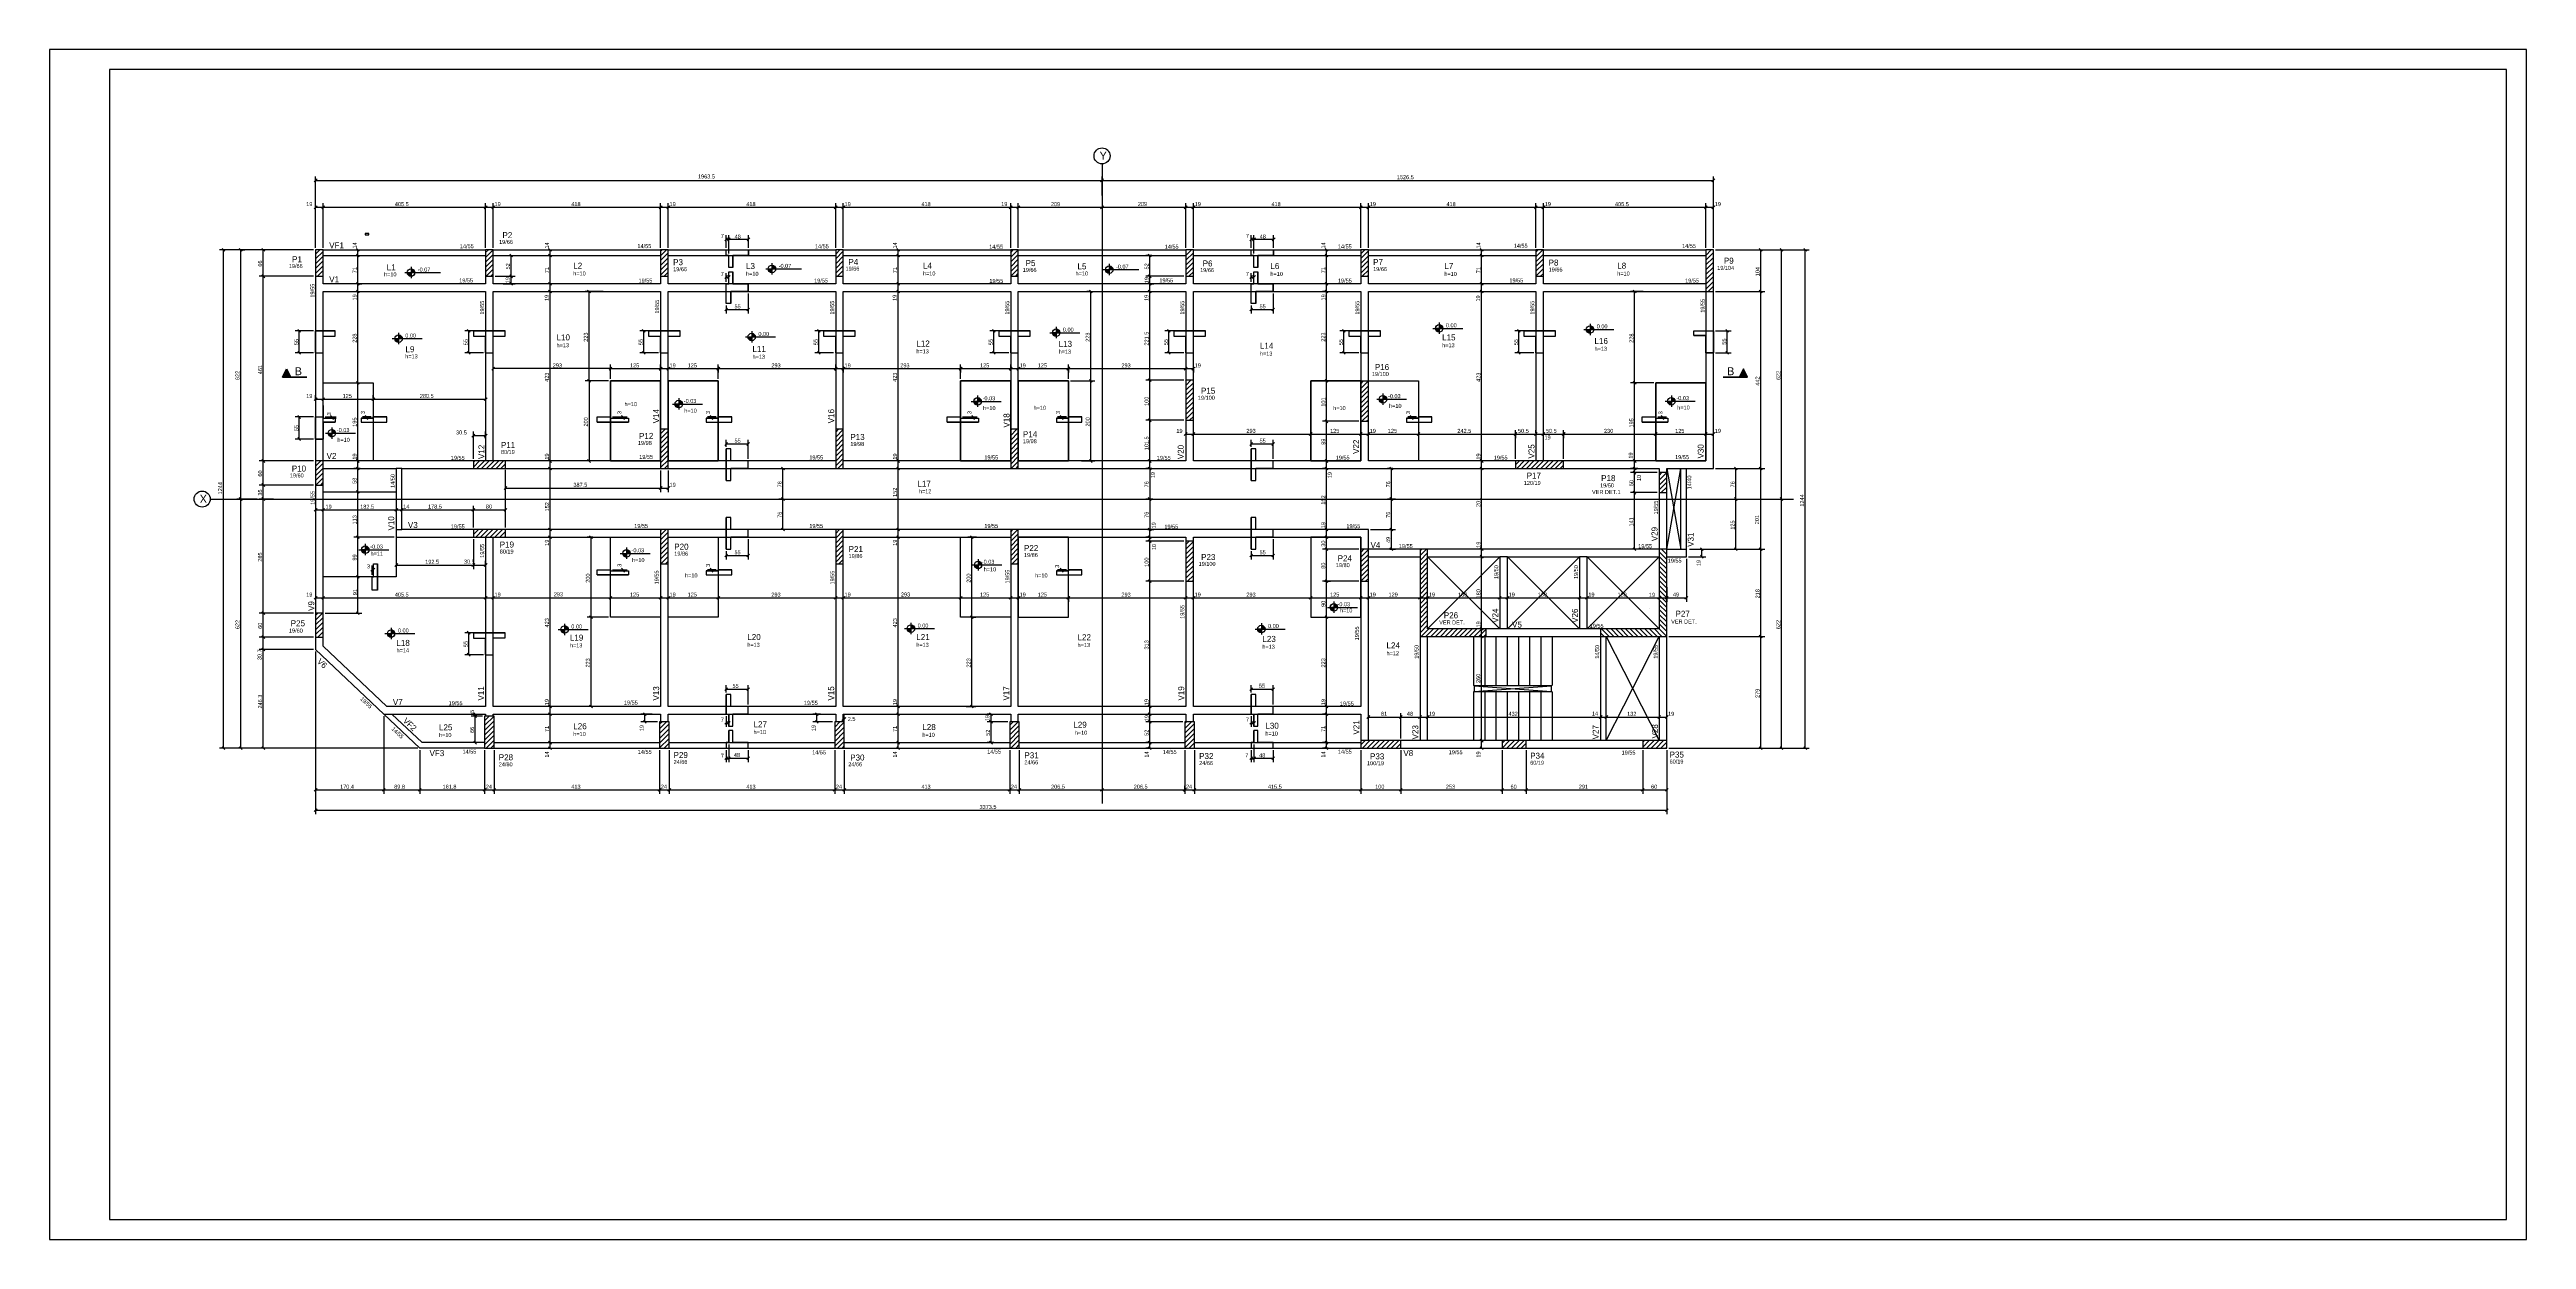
# Model space of a CAD drawing. Header units: metres. Extents: x 1005 to 7189, y 1013 to 3983.
import ezdxf

# ---------------------------------------------------------------- set-up
doc = ezdxf.new("R2010")
doc.units = ezdxf.units.M
for name, color, linetype in [('1', 1, 'Continuous'), ('2', 2, 'Continuous'), ('3', 3, 'Continuous'), ('4', 4, 'Continuous'), ('6', 6, 'Continuous'), ('7', 7, 'Continuous'), ('8', 8, 'Continuous'), ('9', 9, 'Continuous')]:
    doc.layers.add(name, color=color, linetype=linetype)

msp = doc.modelspace()

# ---------------------------------------------------------------- linework, layer by layer
at = {"layer": '1', "linetype": 'Continuous'}
for p, q in [((1586.467816, 3165.215797), (1596.838612, 3185.957396)), ((1647.265566, 3165.215797), (1586.467816, 3165.215797)), ((1586.608864, 3165.3027), (1596.838612, 3185.762298)), ((1586.608864, 3165.302748), (1647.265566, 3165.302748)), ((1587.265564, 3166.8113), (1606.411708, 3166.8113)), ((1588.063313, 3168.406797), (1605.613912, 3168.406797)), ((1588.861061, 3170.0023), (1604.816164, 3170.0023)), ((1589.658863, 3171.597797), (1604.018415, 3171.597797)), ((1590.456612, 3173.193348), (1603.220667, 3173.193348)), ((1591.254361, 3174.788845), (1602.422918, 3174.788845)), ((1592.052115, 3176.384348), (1601.625157, 3176.384348)), ((1592.849864, 3177.979845), (1600.827409, 3177.979845)), ((1593.647612, 3179.575348), (1600.02966, 3179.575348)), ((1594.445361, 3181.170845), (1599.231912, 3181.170845)), ((1595.243115, 3182.766396), (1598.434163, 3182.766396)), ((1596.040864, 3184.361899), (1597.799815, 3184.361899)), ((1596.838612, 3185.957396), (1607.165958, 3165.3027)), ((1596.838612, 3185.762245), (1607.068409, 3165.302748)), ((5244.250991, 3165.302748), (5183.594289, 3165.302748)), ((5183.594289, 3165.215797), (5244.39204, 3165.215797)), ((5234.021243, 3185.957396), (5223.693898, 3165.3027)), ((5234.021243, 3185.762245), (5223.791447, 3165.302748)), ((5243.594291, 3166.8113), (5224.448147, 3166.8113)), ((5242.796543, 3168.406797), (5225.245943, 3168.406797)), ((5241.998794, 3170.0023), (5226.043692, 3170.0023)), ((5241.200992, 3171.597797), (5226.84144, 3171.597797)), ((5240.403243, 3173.193348), (5227.639189, 3173.193348)), ((5239.605495, 3174.788845), (5228.436937, 3174.788845)), ((5238.80774, 3176.384348), (5229.234698, 3176.384348)), ((5238.009992, 3177.979845), (5230.032446, 3177.979845)), ((5237.212243, 3179.575348), (5230.830195, 3179.575348)), ((5236.414494, 3181.170845), (5231.627943, 3181.170845)), ((5235.61674, 3182.766396), (5232.425692, 3182.766396)), ((5234.818991, 3184.361899), (5233.06004, 3184.361899)), ((5244.39204, 3165.215797), (5234.021243, 3185.957396)), ((5244.250991, 3165.3027), (5234.021243, 3185.762298)), ((4445.7765, 2537.1865), (4625.7765, 2717.1865)), ((4445.7765, 2717.1865), (4625.7765, 2537.1865)), ((4644.7765, 2537.1865), (4824.7765, 2717.1865)), ((4644.7765, 2717.1865), (4824.7765, 2537.1865)), ((4843.7765, 2537.1865), (5023.7765, 2717.1865)), ((4843.7765, 2717.1865), (5023.7765, 2537.1865)), ((4891.7765, 2258.1865), (5023.7765, 2518.1865)), ((4891.7765, 2518.1865), (5023.7765, 2258.1865))]:
    msp.add_line(p, q, dxfattribs=at)
for points in [[(1005.01258, 1013.090475), (7189.246905, 1013.090475), (7189.246905, 3983.090475), (1005.01258, 3983.090475), (1005.01258, 1013.090475)], [(1792.855558, 3520.911927), (1801.800234, 3520.911927), (1801.800234, 3523.775685), (1792.855558, 3523.775685), (1792.855558, 3520.911927)]]:
    msp.add_lwpolyline(points, dxfattribs=at)
at = {"layer": '2', "linetype": 'Continuous'}
for p, q in [((1665.740966, 3653.006525), (1672.812034, 3660.077593)), ((3629.240966, 3653.006525), (3636.312034, 3660.077593)), ((3629.240966, 3653.006525), (3636.312034, 3660.077593)), ((5155.740966, 3653.006525), (5162.812034, 3660.077593)), ((1665.740966, 3585.746104), (1672.812034, 3592.817172)), ((1684.740966, 3585.746104), (1691.812034, 3592.817172)), ((1684.740966, 3585.746104), (1691.812034, 3592.817172)), ((2090.240966, 3585.746104), (2097.312034, 3592.817172)), ((2090.240966, 3585.746104), (2097.312034, 3592.817172)), ((2109.240966, 3585.746104), (2116.312034, 3592.817172)), ((2109.240966, 3585.746104), (2116.312034, 3592.817172)), ((2527.240966, 3585.746104), (2534.312034, 3592.817172)), ((2527.240966, 3585.746104), (2534.312034, 3592.817172)), ((2546.240966, 3585.746104), (2553.312034, 3592.817172)), ((2546.240966, 3585.746104), (2553.312034, 3592.817172)), ((2964.240966, 3585.746104), (2971.312034, 3592.817172)), ((2964.240966, 3585.746104), (2971.312034, 3592.817172)), ((2983.240966, 3585.746104), (2990.312034, 3592.817172)), ((2983.240966, 3585.746104), (2990.312034, 3592.817172)), ((3401.240966, 3585.746104), (3408.312034, 3592.817172)), ((3401.240966, 3585.746104), (3408.312034, 3592.817172)), ((3420.240966, 3585.746104), (3427.312034, 3592.817172)), ((3420.240966, 3585.746104), (3427.312034, 3592.817172)), ((3629.240966, 3585.746104), (3636.312034, 3592.817172)), ((3629.240966, 3585.746104), (3636.312034, 3592.817172)), ((3838.240966, 3585.746104), (3845.312034, 3592.817172)), ((3838.240966, 3585.746104), (3845.312034, 3592.817172)), ((3857.240966, 3585.746104), (3864.312034, 3592.817172)), ((3857.240966, 3585.746104), (3864.312034, 3592.817172)), ((4275.240966, 3585.746104), (4282.312034, 3592.817172)), ((4275.240966, 3585.746104), (4282.312034, 3592.817172)), ((4294.240966, 3585.746104), (4301.312034, 3592.817172)), ((4294.240966, 3585.746104), (4301.312034, 3592.817172)), ((4712.240966, 3585.746104), (4719.312034, 3592.817172)), ((4712.240966, 3585.746104), (4719.312034, 3592.817172)), ((4731.240966, 3585.746104), (4738.312034, 3592.817172)), ((4731.240966, 3585.746104), (4738.312034, 3592.817172)), ((5136.740966, 3585.746104), (5143.812034, 3592.817172)), ((5136.740966, 3585.746104), (5143.812034, 3592.817172)), ((5155.740966, 3585.746104), (5162.812034, 3592.817172)), ((1442.706395, 3479.650966), (1435.635328, 3486.722034)), ((1485.790733, 3479.650966), (1478.719665, 3486.722034)), ((1542.236067, 3479.650966), (1535.164999, 3486.722034)), ((1778.147856, 3479.650966), (1771.076788, 3486.722034)), ((1778.147856, 3465.650966), (1771.076788, 3472.722034)), ((1778.147856, 3465.650966), (1771.076788, 3472.722034)), ((2160.915074, 3465.650966), (2153.844006, 3472.722034)), ((2258.206529, 3479.650966), (2251.135461, 3486.722034)), ((2258.206529, 3465.650966), (2251.135461, 3472.722034)), ((2258.206529, 3465.650966), (2251.135461, 3472.722034)), ((2690.656317, 3506.056619), (2697.727385, 3513.127687)), ((2697.656317, 3506.056619), (2704.727385, 3513.127687)), ((2697.656317, 3506.056619), (2704.727385, 3513.127687)), ((2697.656317, 3506.056619), (2704.727385, 3513.127687)), ((2746.656317, 3506.056619), (2753.727385, 3513.127687)), ((3127.23833, 3479.650966), (3120.167263, 3486.722034)), ((3127.23833, 3465.650966), (3120.167263, 3472.722034)), ((3127.23833, 3465.650966), (3120.167263, 3472.722034)), ((3755.423839, 3465.650966), (3748.352771, 3472.722034)), ((4001.656317, 3506.056619), (4008.727385, 3513.127687)), ((4008.656317, 3506.056619), (4015.727385, 3513.127687)), ((4008.656317, 3506.056619), (4015.727385, 3513.127687)), ((4008.656317, 3506.056619), (4015.727385, 3513.127687)), ((4057.656317, 3506.056619), (4064.727385, 3513.127687)), ((4196.653279, 3479.650966), (4189.582211, 3486.722034)), ((4196.653279, 3465.650966), (4189.582211, 3472.722034)), ((4196.653279, 3465.650966), (4189.582211, 3472.722034)), ((4584.196828, 3479.650966), (4577.12576, 3486.722034)), ((4584.196828, 3465.650966), (4577.12576, 3472.722034)), ((4584.196828, 3465.650966), (4577.12576, 3472.722034)), ((5280.95719, 3479.650966), (5273.886122, 3486.722034)), ((5332.793071, 3479.650966), (5325.722003, 3486.722034)), ((5392.133999, 3479.650966), (5385.062932, 3486.722034)), ((1542.236067, 3413.650966), (1535.164999, 3420.722034)), ((1542.236067, 3413.650966), (1535.164999, 3420.722034)), ((1678.7765, 3450.1865), (1678.7765, 3450.1865)), ((1778.147856, 3394.650966), (1771.076788, 3401.722034)), ((1778.147856, 3394.650966), (1771.076788, 3401.722034)), ((2103.2765, 3450.1865), (2103.2765, 3450.1865)), ((2160.915074, 3413.650966), (2153.844006, 3420.722034)), ((2160.915074, 3413.650966), (2153.844006, 3420.722034)), ((2160.915074, 3394.650966), (2153.844006, 3401.722034)), ((2258.206529, 3394.650966), (2251.135461, 3401.722034)), ((2258.206529, 3394.650966), (2251.135461, 3401.722034)), ((2540.2765, 3450.1865), (2540.2765, 3450.1865)), ((2690.656317, 3411.638905), (2697.727385, 3418.709973)), ((2697.656317, 3411.638905), (2704.727385, 3418.709973)), ((2977.2765, 3450.1865), (2977.2765, 3450.1865)), ((3127.23833, 3394.650966), (3120.167263, 3401.722034)), ((3127.23833, 3394.650966), (3120.167263, 3401.722034)), ((3414.2765, 3450.1865), (3414.2765, 3450.1865)), ((3755.423839, 3413.650966), (3748.352771, 3420.722034)), ((3755.423839, 3413.650966), (3748.352771, 3420.722034)), ((3755.423839, 3394.650966), (3748.352771, 3401.722034)), ((3755.423839, 3394.650966), (3748.352771, 3401.722034)), ((3851.2765, 3450.1865), (3851.2765, 3450.1865)), ((4001.656317, 3411.638905), (4008.727385, 3418.709973)), ((4008.656317, 3411.638905), (4015.727385, 3418.709973)), ((4196.653279, 3394.650966), (4189.582211, 3401.722034)), ((4196.653279, 3394.650966), (4189.582211, 3401.722034)), ((4288.2765, 3450.1865), (4288.2765, 3450.1865)), ((4584.196828, 3394.650966), (4577.12576, 3401.722034)), ((4584.196828, 3394.650966), (4577.12576, 3401.722034)), ((4725.2765, 3450.1865), (4725.2765, 3450.1865)), ((5149.7765, 3431.1865), (5149.7765, 3431.1865)), ((1778.147856, 3375.650966), (1771.076788, 3382.722034)), ((1778.147856, 3375.650966), (1771.076788, 3382.722034)), ((1778.147856, 3375.650966), (1771.076788, 3382.722034)), ((2258.206529, 3375.650966), (2251.135461, 3382.722034)), ((2258.206529, 3375.650966), (2251.135461, 3382.722034)), ((2355.534282, 3375.650966), (2348.463214, 3382.722034)), ((3127.23833, 3375.650966), (3120.167263, 3382.722034)), ((3127.23833, 3375.650966), (3120.167263, 3382.722034)), ((3608.558255, 3375.650966), (3601.487187, 3382.722034)), ((3755.423839, 3375.650966), (3748.352771, 3382.722034)), ((3755.423839, 3375.650966), (3748.352771, 3382.722034)), ((4196.653279, 3375.650966), (4189.582211, 3382.722034)), ((4196.653279, 3375.650966), (4189.582211, 3382.722034)), ((4196.653279, 3375.650966), (4189.582211, 3382.722034)), ((4584.196828, 3375.650966), (4577.12576, 3382.722034)), ((4584.196828, 3375.650966), (4577.12576, 3382.722034)), ((4966.069431, 3375.650966), (4958.998363, 3382.722034)), ((5280.95719, 3375.650966), (5273.886122, 3382.722034)), ((5280.95719, 3375.650966), (5273.886122, 3382.722034)), ((1631.999157, 3277.414421), (1624.928089, 3284.485489)), ((2055.134486, 3277.414421), (2048.063419, 3284.485489)), ((2492.134486, 3277.414421), (2485.063419, 3284.485489)), ((2690.656317, 3330.535345), (2697.727385, 3337.606412)), ((2745.656317, 3330.535345), (2752.727385, 3337.606412)), ((2929.134486, 3277.414421), (2922.063419, 3284.485489)), ((3366.134486, 3277.414421), (3359.063419, 3284.485489)), ((3803.134486, 3277.414421), (3796.063419, 3284.485489)), ((4001.656317, 3330.535345), (4008.727385, 3337.606412)), ((4056.656317, 3330.535345), (4063.727385, 3337.606412)), ((4240.134486, 3277.414421), (4233.063419, 3284.485489)), ((4677.134486, 3277.414421), (4670.063419, 3284.485489)), ((5197.282336, 3277.414421), (5190.211268, 3284.485489)), ((1631.999157, 3222.414421), (1624.928089, 3229.485489)), ((2055.134486, 3222.414421), (2048.063419, 3229.485489)), ((2492.134486, 3222.414421), (2485.063419, 3229.485489)), ((2929.134486, 3222.414421), (2922.063419, 3229.485489)), ((3366.134486, 3222.414421), (3359.063419, 3229.485489)), ((3803.134486, 3222.414421), (3796.063419, 3229.485489)), ((4240.134486, 3222.414421), (4233.063419, 3229.485489)), ((4677.134486, 3222.414421), (4670.063419, 3229.485489)), ((5197.282336, 3222.414421), (5190.211268, 3229.485489)), ((1778.147856, 3147.650966), (1771.076788, 3154.722034)), ((1778.147856, 3147.650966), (1771.076788, 3154.722034)), ((2116.312034, 3190.164136), (2109.240966, 3183.093068)), ((2348.463214, 3159.722034), (2355.534282, 3152.650966)), ((2355.534282, 3152.650966), (2348.463214, 3159.722034)), ((2402.240966, 3183.093068), (2409.312034, 3190.164136)), ((2409.312034, 3190.164136), (2402.240966, 3183.093068)), ((2527.240966, 3183.093068), (2534.312034, 3190.164136)), ((2527.240966, 3183.093068), (2534.312034, 3190.164136)), ((2546.240966, 3183.093068), (2553.312034, 3190.164136)), ((2546.240966, 3183.093068), (2553.312034, 3190.164136)), ((2671.240966, 3183.093068), (2678.312034, 3190.164136)), ((2671.240966, 3183.093068), (2678.312034, 3190.164136)), ((2964.240966, 3183.093068), (2971.312034, 3190.164136)), ((2964.240966, 3183.093068), (2971.312034, 3190.164136)), ((2964.240966, 3183.093068), (2971.312034, 3190.164136)), ((2983.240966, 3183.093068), (2990.312034, 3190.164136)), ((2983.240966, 3183.093068), (2990.312034, 3190.164136)), ((2983.240966, 3183.093068), (2990.312034, 3190.164136)), ((2983.240966, 3183.093068), (2990.312034, 3190.164136)), ((3276.240966, 3183.093068), (3283.312034, 3190.164136)), ((3276.240966, 3183.093068), (3283.312034, 3190.164136)), ((3401.240966, 3183.093068), (3408.312034, 3190.164136)), ((3401.240966, 3183.093068), (3408.312034, 3190.164136)), ((3420.240966, 3183.093068), (3427.312034, 3190.164136)), ((3420.240966, 3183.093068), (3427.312034, 3190.164136)), ((3545.240966, 3183.093068), (3552.312034, 3190.164136)), ((3545.240966, 3183.093068), (3552.312034, 3190.164136)), ((3608.558255, 3152.650966), (3601.487187, 3159.722034)), ((3608.558255, 3152.650966), (3601.487187, 3159.722034)), ((3755.423839, 3154.150966), (3748.352771, 3161.222034)), ((3755.423839, 3154.150966), (3748.352771, 3161.222034)), ((3838.240966, 3183.093068), (3845.312034, 3190.164136)), ((3838.240966, 3183.093068), (3845.312034, 3190.164136)), ((3857.240966, 3183.093068), (3864.312034, 3190.164136)), ((4196.653279, 3152.650966), (4189.582211, 3159.722034)), ((4196.653279, 3152.650966), (4189.582211, 3159.722034)), ((4966.069431, 3147.650966), (4958.998363, 3154.722034)), ((4966.069431, 3147.650966), (4958.998363, 3154.722034)), ((1665.740966, 3106.960773), (1672.812034, 3114.03184)), ((1684.740966, 3106.960773), (1691.812034, 3114.03184)), ((1684.740966, 3106.960773), (1691.812034, 3114.03184)), ((1809.740966, 3106.960773), (1816.812034, 3114.03184)), ((1809.740966, 3106.960773), (1816.812034, 3114.03184)), ((2090.240966, 3106.960773), (2097.312034, 3114.03184)), ((3851.2765, 3107.6865), (3851.2765, 3107.6865)), ((4288.2765, 3105.1865), (4288.2765, 3105.1865)), ((1631.999157, 3062.466848), (1624.928089, 3069.537915)), ((1706.710539, 3069.537915), (1713.781607, 3062.466848)), ((1706.710539, 3066.537915), (1713.781607, 3059.466848)), ((1792.928968, 3069.537915), (1800.000036, 3062.466848)), ((1792.928968, 3066.537915), (1800.000036, 3059.466848)), ((2433.408172, 3069.537915), (2440.47924, 3062.466848)), ((2433.408172, 3066.537915), (2440.47924, 3059.466848)), ((2654.428968, 3069.537915), (2661.500036, 3062.466848)), ((2654.428968, 3066.537915), (2661.500036, 3059.466848)), ((3307.408172, 3069.537915), (3314.47924, 3062.466848)), ((3307.408172, 3066.537915), (3314.47924, 3059.466848)), ((3528.428968, 3069.537915), (3535.500036, 3062.466848)), ((3528.428968, 3066.537915), (3535.500036, 3059.466848)), ((3755.423839, 3054.150966), (3748.352771, 3061.222034)), ((3755.423839, 3054.150966), (3748.352771, 3061.222034)), ((4196.653279, 3051.650966), (4189.582211, 3058.722034)), ((4196.653279, 3051.650966), (4189.582211, 3058.722034)), ((4196.653279, 3051.650966), (4189.582211, 3058.722034)), ((4402.428968, 3069.537915), (4409.500036, 3062.466848)), ((4402.428968, 3066.537915), (4409.500036, 3059.466848)), ((5028.552964, 3069.537915), (5035.624032, 3062.466848)), ((5028.552964, 3066.537915), (5035.624032, 3059.466848)), ((1631.999157, 3007.466848), (1624.928089, 3014.537915)), ((2059.740966, 3015.822901), (2066.812034, 3022.893968)), ((2090.240966, 3015.822901), (2097.312034, 3022.893968)), ((2540.2765, 2986.1865), (2540.2765, 2986.1865)), ((2690.656317, 2995.185182), (2697.727385, 3002.25625)), ((2745.656317, 2995.185182), (2752.727385, 3002.25625)), ((2977.2765, 2986.1865), (2977.2765, 2986.1865)), ((3414.2765, 2986.1865), (3414.2765, 2986.1865)), ((3838.240966, 3019.806557), (3845.312034, 3026.877624)), ((3857.240966, 3019.806557), (3864.312034, 3026.877624)), ((3857.240966, 3019.806557), (3864.312034, 3026.877624)), ((4001.656317, 2995.185182), (4008.727385, 3002.25625)), ((4056.656317, 2995.185182), (4063.727385, 3002.25625)), ((4150.240966, 3019.806557), (4157.312034, 3026.877624)), ((4150.240966, 3019.806557), (4157.312034, 3026.877624)), ((4275.240966, 3019.806557), (4282.312034, 3026.877624)), ((4275.240966, 3019.806557), (4282.312034, 3026.877624)), ((4294.240966, 3019.806557), (4301.312034, 3026.877624)), ((4294.240966, 3019.806557), (4301.312034, 3026.877624)), ((4419.240966, 3019.806557), (4426.312034, 3026.877624)), ((4419.240966, 3019.806557), (4426.312034, 3026.877624)), ((4661.740966, 3019.806557), (4668.812034, 3026.877624)), ((4661.740966, 3019.806557), (4668.812034, 3026.877624)), ((4661.740966, 3019.806557), (4668.812034, 3026.877624)), ((4712.240966, 3019.806557), (4719.312034, 3026.877624)), ((4712.240966, 3019.806557), (4719.312034, 3026.877624)), ((4731.240966, 3019.806557), (4738.312034, 3026.877624)), ((4731.240966, 3019.806557), (4738.312034, 3026.877624)), ((4781.740966, 3019.806557), (4788.812034, 3026.877624)), ((4781.740966, 3019.806557), (4788.812034, 3026.877624)), ((4781.740966, 3019.806557), (4788.812034, 3026.877624)), ((5011.740966, 3019.806557), (5018.812034, 3026.877624)), ((5011.740966, 3019.806557), (5018.812034, 3026.877624)), ((5136.740966, 3019.806557), (5143.812034, 3026.877624)), ((5136.740966, 3019.806557), (5143.812034, 3026.877624)), ((5136.740966, 3019.806557), (5143.812034, 3026.877624)), ((5155.740966, 3019.806557), (5162.812034, 3026.877624)), ((1542.236067, 2952.650966), (1535.164999, 2959.722034)), ((1542.236067, 2952.650966), (1535.164999, 2959.722034)), ((1678.7765, 2926.1865), (1678.7765, 2926.1865)), ((1778.147856, 2952.650966), (1771.076788, 2959.722034)), ((1778.147856, 2952.650966), (1771.076788, 2959.722034)), ((1778.147856, 2952.650966), (1771.076788, 2959.722034)), ((1778.147856, 2933.650966), (1771.076788, 2940.722034)), ((1778.147856, 2933.650966), (1771.076788, 2940.722034)), ((1778.147856, 2933.650966), (1771.076788, 2940.722034)), ((1778.147856, 2933.650966), (1771.076788, 2940.722034)), ((2103.2765, 2946.6865), (2103.2765, 2946.6865)), ((2258.206529, 2952.650966), (2251.135461, 2959.722034)), ((2258.206529, 2952.650966), (2251.135461, 2959.722034)), ((2258.206529, 2933.650966), (2251.135461, 2940.722034)), ((2258.206529, 2933.650966), (2251.135461, 2940.722034)), ((2348.463214, 2959.722034), (2355.534282, 2952.650966)), ((2839.606855, 2933.650966), (2832.535787, 2940.722034)), ((3127.23833, 2952.650966), (3120.167263, 2959.722034)), ((3127.23833, 2952.650966), (3120.167263, 2959.722034)), ((3127.23833, 2933.650966), (3120.167263, 2940.722034)), ((3127.23833, 2933.650966), (3120.167263, 2940.722034)), ((3608.558255, 2952.650966), (3601.487187, 2959.722034)), ((3755.423839, 2952.650966), (3748.352771, 2959.722034)), ((3755.423839, 2952.650966), (3748.352771, 2959.722034)), ((3755.423839, 2933.650966), (3748.352771, 2940.722034)), ((3755.423839, 2933.650966), (3748.352771, 2940.722034)), ((3748.352771, 2940.722034), (3755.423839, 2933.650966)), ((4196.653279, 2952.650966), (4189.582211, 2959.722034)), ((4196.653279, 2952.650966), (4189.582211, 2959.722034)), ((4196.653279, 2933.650966), (4189.582211, 2940.722034)), ((4196.653279, 2933.650966), (4189.582211, 2940.722034)), ((4358.719242, 2933.650966), (4351.648174, 2940.722034)), ((4584.196828, 2952.650966), (4577.12576, 2959.722034)), ((4584.196828, 2952.650966), (4577.12576, 2959.722034)), ((4584.196828, 2933.650966), (4577.12576, 2940.722034)), ((4584.196828, 2933.650966), (4577.12576, 2940.722034)), ((4725.2765, 2946.6865), (4725.2765, 2946.6865)), ((4965.769499, 2933.650966), (4958.698431, 2940.722034)), ((4965.769499, 2923.650966), (4958.698431, 2930.722034)), ((4965.769499, 2923.650966), (4958.698431, 2930.722034)), ((4966.069431, 2952.650966), (4958.998363, 2959.722034)), ((4966.069431, 2952.650966), (4958.998363, 2959.722034)), ((4966.069431, 2933.650966), (4958.998363, 2940.722034)), ((5218.654108, 2933.650966), (5211.583041, 2940.722034)), ((5280.95719, 2933.650966), (5273.886122, 2940.722034)), ((5280.95719, 2933.650966), (5273.886122, 2940.722034)), ((1485.790733, 2857.650966), (1478.719665, 2864.722034)), ((1485.790733, 2857.650966), (1478.719665, 2864.722034)), ((1542.236067, 2892.650966), (1535.164999, 2899.722034)), ((1542.236067, 2857.650966), (1535.164999, 2864.722034)), ((1542.236067, 2857.650966), (1535.164999, 2864.722034)), ((1778.147856, 2875.650966), (1771.076788, 2882.722034)), ((1778.147856, 2875.650966), (1771.076788, 2882.722034)), ((2139.740966, 2885.160857), (2146.812034, 2892.231925)), ((2139.740966, 2885.160857), (2146.812034, 2892.231925)), ((2527.240966, 2885.160857), (2534.312034, 2892.231925)), ((2527.240966, 2885.160857), (2534.312034, 2892.231925)), ((2546.240966, 2885.160857), (2553.312034, 2892.231925)), ((2839.606855, 2857.650966), (2832.535787, 2864.722034)), ((2839.606855, 2857.650966), (2832.535787, 2864.722034)), ((3748.352771, 2864.722034), (3755.423839, 2857.650966)), ((3748.352771, 2864.722034), (3755.423839, 2857.650966)), ((4358.719242, 2857.650966), (4351.648174, 2864.722034)), ((4358.719242, 2857.650966), (4351.648174, 2864.722034)), ((4965.769499, 2873.650966), (4958.698431, 2880.722034)), ((4965.769499, 2873.650966), (4958.698431, 2880.722034)), ((5033.2765, 2902.1865), (5033.2765, 2902.1865)), ((5218.654108, 2857.650966), (5211.583041, 2864.722034)), ((5218.654108, 2857.650966), (5211.583041, 2864.722034)), ((5332.793071, 2857.650966), (5325.722003, 2864.722034)), ((5332.793071, 2857.650966), (5325.722003, 2864.722034)), ((1665.740966, 2830.839352), (1672.812034, 2837.91042)), ((1684.740966, 2830.839352), (1691.812034, 2837.91042)), ((1684.740966, 2830.839352), (1691.812034, 2837.91042)), ((1867.240966, 2830.839352), (1874.312034, 2837.91042)), ((1867.240966, 2830.839352), (1874.312034, 2837.91042)), ((1881.240966, 2830.839352), (1888.312034, 2837.91042)), ((1881.240966, 2830.839352), (1888.312034, 2837.91042)), ((2059.740966, 2830.839352), (2066.812034, 2837.91042)), ((2059.740966, 2830.839352), (2066.812034, 2837.91042)), ((2139.740966, 2830.839352), (2146.812034, 2837.91042)), ((2258.206529, 2781.650966), (2251.135461, 2788.722034)), ((2258.206529, 2781.650966), (2251.135461, 2788.722034)), ((2839.606855, 2781.650966), (2832.535787, 2788.722034)), ((3127.23833, 2781.650966), (3120.167263, 2788.722034)), ((3127.23833, 2781.650966), (3120.167263, 2788.722034)), ((3755.423839, 2781.650966), (3748.352771, 2788.722034)), ((3755.423839, 2781.650966), (3748.352771, 2788.722034)), ((3748.352771, 2788.722034), (3755.423839, 2781.650966)), ((4196.653279, 2781.650966), (4189.582211, 2788.722034)), ((4196.653279, 2781.650966), (4189.582211, 2788.722034)), ((4358.719242, 2781.650966), (4351.648174, 2788.722034)), ((4358.719242, 2781.650966), (4351.648174, 2788.722034)), ((1778.147856, 2762.650966), (1771.076788, 2769.722034)), ((1778.147856, 2762.650966), (1771.076788, 2769.722034)), ((2103.2765, 2775.6865), (2103.2765, 2775.6865)), ((2258.206529, 2762.650966), (2251.135461, 2769.722034)), ((2258.206529, 2762.650966), (2251.135461, 2769.722034)), ((2360.503785, 2762.650966), (2353.432717, 2769.722034)), ((2540.2765, 2742.1865), (2540.2765, 2742.1865)), ((2690.656317, 2716.710104), (2697.727385, 2723.781172)), ((2745.656317, 2716.710104), (2752.727385, 2723.781172)), ((2977.2765, 2742.1865), (2977.2765, 2742.1865)), ((3127.23833, 2762.650966), (3120.167263, 2769.722034)), ((3127.23833, 2762.650966), (3120.167263, 2769.722034)), ((3311.080379, 2762.650966), (3304.009312, 2769.722034)), ((3414.2765, 2742.1865), (3414.2765, 2742.1865)), ((3755.423839, 2762.650966), (3748.352771, 2769.722034)), ((3755.423839, 2762.650966), (3748.352771, 2769.722034)), ((3755.423839, 2752.650966), (3748.352771, 2759.722034)), ((3755.423839, 2752.650966), (3748.352771, 2759.722034)), ((4001.656317, 2716.710104), (4008.727385, 2723.781172)), ((4056.656317, 2716.710104), (4063.727385, 2723.781172)), ((4196.653279, 2762.650966), (4189.582211, 2769.722034)), ((4196.653279, 2762.650966), (4189.582211, 2769.722034)), ((4196.653279, 2732.650966), (4189.582211, 2739.722034)), ((4196.653279, 2732.650966), (4189.582211, 2739.722034)), ((4358.719242, 2732.650966), (4351.648174, 2739.722034)), ((4584.196828, 2732.650966), (4577.12576, 2739.722034)), ((4584.196828, 2732.650966), (4577.12576, 2739.722034)), ((4965.769499, 2732.650966), (4958.698431, 2739.722034)), ((5133.909631, 2732.650966), (5126.838564, 2739.722034)), ((5218.654108, 2732.650966), (5211.583041, 2739.722034)), ((5280.95719, 2732.650966), (5273.886122, 2739.722034)), ((5280.95719, 2732.650966), (5273.886122, 2739.722034)), ((1778.147856, 2663.650966), (1771.076788, 2670.722034)), ((1778.147856, 2663.650966), (1771.076788, 2670.722034)), ((1807.290121, 2681.479203), (1814.361189, 2688.550271)), ((1810.290121, 2681.479203), (1817.361189, 2688.550271)), ((1867.240966, 2692.975555), (1874.312034, 2700.046623)), ((2059.740966, 2692.975555), (2066.812034, 2700.046623)), ((2059.740966, 2692.975555), (2066.812034, 2700.046623)), ((2090.240966, 2692.975555), (2097.312034, 2700.046623)), ((2433.408172, 2688.330735), (2440.47924, 2681.259667)), ((2433.408172, 2685.330735), (2440.47924, 2678.259667)), ((2654.428968, 2688.330735), (2661.500036, 2681.259667)), ((2654.428968, 2685.330735), (2661.500036, 2678.259667)), ((3528.428968, 2688.330735), (3535.500036, 2681.259667)), ((3528.428968, 2685.330735), (3535.500036, 2678.259667)), ((3755.423839, 2652.650966), (3748.352771, 2659.722034)), ((3755.423839, 2652.650966), (3748.352771, 2659.722034)), ((3851.2765, 2706.1865), (3851.2765, 2706.1865)), ((4196.653279, 2652.650966), (4189.582211, 2659.722034)), ((4196.653279, 2652.650966), (4189.582211, 2659.722034)), ((4196.653279, 2652.650966), (4189.582211, 2659.722034)), ((4288.2765, 2706.1865), (4288.2765, 2706.1865)), ((4584.196828, 2713.650966), (4577.12576, 2720.722034)), ((4584.196828, 2713.650966), (4577.12576, 2720.722034)), ((5133.909631, 2713.650966), (5126.838564, 2720.722034)), ((1665.740966, 2611.10755), (1672.812034, 2618.178618)), ((1684.740966, 2611.10755), (1691.812034, 2618.178618)), ((1684.740966, 2611.10755), (1691.812034, 2618.178618)), ((2090.240966, 2611.10755), (2097.312034, 2618.178618)), ((2090.240966, 2611.10755), (2097.312034, 2618.178618)), ((2109.240966, 2611.10755), (2116.312034, 2618.178618)), ((2109.240966, 2611.10755), (2116.312034, 2618.178618)), ((2109.240966, 2611.10755), (2116.312034, 2618.178618)), ((2402.240966, 2611.10755), (2409.312034, 2618.178618)), ((2402.240966, 2611.10755), (2409.312034, 2618.178618)), ((2527.240966, 2611.10755), (2534.312034, 2618.178618)), ((2527.240966, 2611.10755), (2534.312034, 2618.178618)), ((2527.240966, 2611.10755), (2534.312034, 2618.178618)), ((2546.240966, 2611.10755), (2553.312034, 2618.178618)), ((2546.240966, 2611.10755), (2553.312034, 2618.178618)), ((2546.240966, 2611.10755), (2553.312034, 2618.178618)), ((2671.240966, 2611.10755), (2678.312034, 2618.178618)), ((2671.240966, 2611.10755), (2678.312034, 2618.178618)), ((2964.240966, 2611.10755), (2971.312034, 2618.178618)), ((2964.240966, 2611.10755), (2971.312034, 2618.178618)), ((2964.240966, 2611.10755), (2971.312034, 2618.178618)), ((2983.240966, 2611.10755), (2990.312034, 2618.178618)), ((2983.240966, 2611.10755), (2990.312034, 2618.178618)), ((2983.240966, 2611.10755), (2990.312034, 2618.178618)), ((3276.240966, 2611.10755), (3283.312034, 2618.178618)), ((3276.240966, 2611.10755), (3283.312034, 2618.178618)), ((3401.240966, 2611.10755), (3408.312034, 2618.178618)), ((3401.240966, 2611.10755), (3408.312034, 2618.178618)), ((3401.240966, 2611.10755), (3408.312034, 2618.178618)), ((3420.240966, 2611.10755), (3427.312034, 2618.178618)), ((3420.240966, 2611.10755), (3427.312034, 2618.178618)), ((3420.240966, 2611.10755), (3427.312034, 2618.178618)), ((3545.240966, 2611.10755), (3552.312034, 2618.178618)), ((3545.240966, 2611.10755), (3552.312034, 2618.178618)), ((3838.240966, 2611.10755), (3845.312034, 2618.178618)), ((3838.240966, 2611.10755), (3845.312034, 2618.178618)), ((3838.240966, 2611.10755), (3845.312034, 2618.178618)), ((3857.240966, 2611.10755), (3864.312034, 2618.178618)), ((3857.240966, 2611.10755), (3864.312034, 2618.178618)), ((3857.240966, 2611.10755), (3864.312034, 2618.178618)), ((4150.240966, 2611.10755), (4157.312034, 2618.178618)), ((4150.240966, 2611.10755), (4157.312034, 2618.178618)), ((4275.240966, 2611.10755), (4282.312034, 2618.178618)), ((4275.240966, 2611.10755), (4282.312034, 2618.178618)), ((4275.240966, 2611.10755), (4282.312034, 2618.178618)), ((4294.240966, 2611.10755), (4301.312034, 2618.178618)), ((4294.240966, 2611.10755), (4301.312034, 2618.178618)), ((4423.240966, 2611.10755), (4430.312034, 2618.178618)), ((4423.240966, 2611.10755), (4430.312034, 2618.178618)), ((4442.240966, 2611.10755), (4449.312034, 2618.178618)), ((4442.240966, 2611.10755), (4449.312034, 2618.178618)), ((4622.240966, 2611.10755), (4629.312034, 2618.178618)), ((4622.240966, 2611.10755), (4629.312034, 2618.178618)), ((4641.240966, 2611.10755), (4648.312034, 2618.178618)), ((4641.240966, 2611.10755), (4648.312034, 2618.178618)), ((4821.240966, 2611.10755), (4828.312034, 2618.178618)), ((4821.240966, 2611.10755), (4828.312034, 2618.178618)), ((4840.240966, 2611.10755), (4847.312034, 2618.178618)), ((4840.240966, 2611.10755), (4847.312034, 2618.178618)), ((5020.240966, 2611.10755), (5027.312034, 2618.178618)), ((5020.240966, 2611.10755), (5027.312034, 2618.178618)), ((5039.240966, 2611.10755), (5046.312034, 2618.178618)), ((5039.240966, 2611.10755), (5046.312034, 2618.178618)), ((5039.240966, 2611.10755), (5046.312034, 2618.178618)), ((5088.240966, 2611.10755), (5095.312034, 2618.178618)), ((1542.236067, 2572.650966), (1535.164999, 2579.722034)), ((1678.7765, 2546.1865), (1678.7765, 2546.1865)), ((1778.147856, 2572.650966), (1771.076788, 2579.722034)), ((2360.503785, 2562.650966), (2353.432717, 2569.722034)), ((2360.503785, 2562.650966), (2353.432717, 2569.722034)), ((3311.080379, 2562.650966), (3304.009312, 2569.722034)), ((3311.080379, 2562.650966), (3304.009312, 2569.722034)), ((4196.653279, 2562.650966), (4189.582211, 2569.722034)), ((4196.653279, 2562.650966), (4189.582211, 2569.722034)), ((4584.196828, 2533.650966), (4577.12576, 2540.722034)), ((4584.196828, 2533.650966), (4577.12576, 2540.722034)), ((5000.185841, 2587.277159), (5000.185841, 2587.277159)), ((1542.236067, 2512.650966), (1535.164999, 2519.722034)), ((1542.236067, 2512.650966), (1535.164999, 2519.722034)), ((1542.236067, 2481.942115), (1535.164999, 2489.013182)), ((1542.236067, 2481.942115), (1535.164999, 2489.013182)), ((2055.134486, 2524.02945), (2048.063419, 2531.100517)), ((2055.134486, 2469.02945), (2048.063419, 2476.100517)), ((4584.196828, 2514.650966), (4577.12576, 2521.722034)), ((4584.196828, 2514.650966), (4577.12576, 2521.722034)), ((5033.2765, 2527.6865), (5033.2765, 2527.6865)), ((5280.95719, 2514.650966), (5273.886122, 2521.722034)), ((5280.95719, 2514.650966), (5273.886122, 2521.722034)), ((2690.656317, 2383.150481), (2697.727385, 2390.221549)), ((2745.656317, 2383.150481), (2752.727385, 2390.221549)), ((4001.656317, 2383.150481), (4008.727385, 2390.221549)), ((4056.656317, 2383.150481), (4063.727385, 2390.221549)), ((2071.37992, 2320.650966), (2064.308852, 2327.722034)), ((2071.37992, 2315.650966), (2064.308852, 2322.722034)), ((2071.37992, 2315.650966), (2064.308852, 2322.722034)), ((2258.206529, 2339.650966), (2251.135461, 2346.722034)), ((2258.206529, 2339.650966), (2251.135461, 2346.722034)), ((2258.206529, 2320.650966), (2251.135461, 2327.722034)), ((2258.206529, 2320.650966), (2251.135461, 2327.722034)), ((2360.503785, 2339.650966), (2353.432717, 2346.722034)), ((2495.049164, 2320.650966), (2487.978096, 2327.722034)), ((2495.049164, 2301.650966), (2487.978096, 2308.722034)), ((2690.656317, 2298.857346), (2697.727385, 2305.928414)), ((2697.656317, 2298.857346), (2704.727385, 2305.928414)), ((2924.144327, 2320.650966), (2917.07326, 2327.722034)), ((2924.144327, 2301.650966), (2917.07326, 2308.722034)), ((2990.312034, 2315.5911), (2983.240966, 2308.520032)), ((2992.812034, 2315.5911), (2985.740966, 2308.520032)), ((3127.23833, 2339.650966), (3120.167263, 2346.722034)), ((3127.23833, 2339.650966), (3120.167263, 2346.722034)), ((3127.23833, 2320.650966), (3120.167263, 2327.722034)), ((3127.23833, 2320.650966), (3120.167263, 2327.722034)), ((3311.080379, 2339.650966), (3304.009312, 2346.722034)), ((3359.267784, 2320.650966), (3352.196716, 2327.722034)), ((3359.267784, 2301.650966), (3352.196716, 2308.722034)), ((3359.267784, 2301.650966), (3352.196716, 2308.722034)), ((3755.423839, 2339.650966), (3748.352771, 2346.722034)), ((3755.423839, 2339.650966), (3748.352771, 2346.722034)), ((3755.423839, 2320.650966), (3748.352771, 2327.722034)), ((3755.423839, 2320.650966), (3748.352771, 2327.722034)), ((3755.423839, 2301.650966), (3748.352771, 2308.722034)), ((3755.423839, 2301.650966), (3748.352771, 2308.722034)), ((4001.656317, 2298.857346), (4008.727385, 2305.928414)), ((4008.656317, 2298.857346), (4015.727385, 2305.928414)), ((4196.653279, 2339.650966), (4189.582211, 2346.722034)), ((4196.653279, 2339.650966), (4189.582211, 2346.722034)), ((4196.653279, 2339.650966), (4189.582211, 2346.722034)), ((4196.653279, 2320.650966), (4189.582211, 2327.722034)), ((4196.653279, 2320.650966), (4189.582211, 2327.722034)), ((4294.240966, 2313.54012), (4301.312034, 2320.611188)), ((4375.240966, 2313.54012), (4382.312034, 2320.611188)), ((4375.240966, 2313.54012), (4382.312034, 2320.611188)), ((4423.240966, 2313.54012), (4430.312034, 2320.611188)), ((4423.240966, 2313.54012), (4430.312034, 2320.611188)), ((4442.240966, 2313.54012), (4449.312034, 2320.611188)), ((4442.240966, 2313.54012), (4449.312034, 2320.611188)), ((4874.240966, 2313.54012), (4881.312034, 2320.611188)), ((4874.240966, 2313.54012), (4881.312034, 2320.611188)), ((4888.240966, 2313.54012), (4895.312034, 2320.611188)), ((4888.240966, 2313.54012), (4895.312034, 2320.611188)), ((5020.240966, 2313.54012), (5027.312034, 2320.611188)), ((5020.240966, 2313.54012), (5027.312034, 2320.611188)), ((5039.240966, 2313.54012), (5046.312034, 2320.611188)), ((1442.706395, 2235.650966), (1435.635328, 2242.722034)), ((1485.790733, 2235.650966), (1478.719665, 2242.722034)), ((1542.236067, 2235.650966), (1535.164999, 2242.722034)), ((2071.37992, 2249.650966), (2064.308852, 2256.722034)), ((2103.2765, 2279.1865), (2103.2765, 2279.1865)), ((2258.206529, 2249.650966), (2251.135461, 2256.722034)), ((2258.206529, 2249.650966), (2251.135461, 2256.722034)), ((2258.206529, 2235.650966), (2251.135461, 2242.722034)), ((2540.2765, 2272.1865), (2540.2765, 2272.1865)), ((2977.2765, 2272.1865), (2977.2765, 2272.1865)), ((3127.23833, 2249.650966), (3120.167263, 2256.722034)), ((3127.23833, 2249.650966), (3120.167263, 2256.722034)), ((3127.23833, 2235.650966), (3120.167263, 2242.722034)), ((3359.267784, 2249.650966), (3352.196716, 2256.722034)), ((3414.2765, 2272.1865), (3414.2765, 2272.1865)), ((3755.423839, 2249.650966), (3748.352771, 2256.722034)), ((3755.423839, 2249.650966), (3748.352771, 2256.722034)), ((3755.423839, 2235.650966), (3748.352771, 2242.722034)), ((3851.2765, 2272.1865), (3851.2765, 2272.1865)), ((4196.653279, 2249.650966), (4189.582211, 2256.722034)), ((4196.653279, 2249.650966), (4189.582211, 2256.722034)), ((4196.653279, 2235.650966), (4189.582211, 2242.722034)), ((4328.7765, 2248.6865), (4328.7765, 2248.6865)), ((4584.196828, 2254.650966), (4577.12576, 2261.722034)), ((4584.196828, 2254.650966), (4577.12576, 2261.722034)), ((4584.196828, 2235.650966), (4577.12576, 2242.722034)), ((4661.7765, 2248.6865), (4661.7765, 2248.6865)), ((5012.7765, 2248.6865), (5012.7765, 2248.6865)), ((5280.95719, 2235.650966), (5273.886122, 2242.722034)), ((5332.793071, 2235.650966), (5325.722003, 2242.722034)), ((5392.133999, 2235.650966), (5385.062932, 2242.722034)), ((2690.656317, 2210.655742), (2697.727385, 2217.72681)), ((2697.656317, 2210.655742), (2704.727385, 2217.72681)), ((2697.656317, 2210.655742), (2704.727385, 2217.72681)), ((2745.656317, 2210.655742), (2752.727385, 2217.72681)), ((4001.656317, 2210.655742), (4008.727385, 2217.72681)), ((4008.656317, 2210.655742), (4015.727385, 2217.72681)), ((4008.656317, 2210.655742), (4015.727385, 2217.72681)), ((4056.656317, 2210.655742), (4063.727385, 2217.72681)), ((1665.740966, 2131.599585), (1672.812034, 2138.670652)), ((1836.13726, 2131.599585), (1843.208328, 2138.670652)), ((1836.13726, 2131.599585), (1843.208328, 2138.670652)), ((1925.938159, 2131.599585), (1933.009226, 2138.670652)), ((1925.938159, 2131.599585), (1933.009226, 2138.670652)), ((2087.740966, 2131.599585), (2094.812034, 2138.670652)), ((2087.740966, 2131.599585), (2094.812034, 2138.670652)), ((2111.740966, 2131.599585), (2118.812034, 2138.670652)), ((2111.740966, 2131.599585), (2118.812034, 2138.670652)), ((2524.740966, 2131.599585), (2531.812034, 2138.670652)), ((2524.740966, 2131.599585), (2531.812034, 2138.670652)), ((2548.740966, 2131.599585), (2555.812034, 2138.670652)), ((2548.740966, 2131.599585), (2555.812034, 2138.670652)), ((2961.740966, 2131.599585), (2968.812034, 2138.670652)), ((2961.740966, 2131.599585), (2968.812034, 2138.670652)), ((2985.740966, 2131.599585), (2992.812034, 2138.670652)), ((2985.740966, 2131.599585), (2992.812034, 2138.670652)), ((3398.740966, 2131.599585), (3405.812034, 2138.670652)), ((3398.740966, 2131.599585), (3405.812034, 2138.670652)), ((3422.740966, 2131.599585), (3429.812034, 2138.670652)), ((3629.240966, 2131.599585), (3636.312034, 2138.670652)), ((3629.240966, 2131.599585), (3636.312034, 2138.670652)), ((3835.740966, 2131.599585), (3842.812034, 2138.670652)), ((3859.740966, 2131.599585), (3866.812034, 2138.670652)), ((3859.740966, 2131.599585), (3866.812034, 2138.670652)), ((4275.240966, 2131.599585), (4282.312034, 2138.670652)), ((4275.240966, 2131.599585), (4282.312034, 2138.670652)), ((4375.240966, 2131.599585), (4382.312034, 2138.670652)), ((4375.240966, 2131.599585), (4382.312034, 2138.670652)), ((4628.240966, 2131.599585), (4635.312034, 2138.670652)), ((4628.240966, 2131.599585), (4635.312034, 2138.670652)), ((4688.240966, 2131.599585), (4695.312034, 2138.670652)), ((4688.240966, 2131.599585), (4695.312034, 2138.670652)), ((4979.240966, 2131.599585), (4986.312034, 2138.670652)), ((4979.240966, 2131.599585), (4986.312034, 2138.670652)), ((5039.240966, 2131.599585), (5046.312034, 2138.670652)), ((1665.740966, 2081.036197), (1672.812034, 2088.107265)), ((5039.240966, 2081.036197), (5046.312034, 2088.107265))]:
    msp.add_line(p, q, dxfattribs=at)
at = {"layer": '3', "linetype": 'Continuous'}
for p, q in [((1669.2765, 3472.398792), (1680.064208, 3483.1865)), ((1669.2765, 3460.377977), (1688.2765, 3479.377977)), ((1669.2765, 3448.357161), (1688.2765, 3467.357161)), ((1688.2765, 3483.1865), (2093.7765, 3483.1865)), ((1688.2765, 3469.1865), (2093.7765, 3469.1865)), ((2093.7765, 3464.149442), (2112.7765, 3483.1865)), ((2093.7765, 3476.170257), (2100.792743, 3483.1865)), ((2093.7765, 3452.128627), (2112.7765, 3471.128627)), ((2112.7765, 3483.1865), (2530.7765, 3483.1865)), ((2112.7765, 3469.1865), (2530.7765, 3469.1865)), ((2530.7765, 3468.400092), (2545.562908, 3483.1865)), ((2530.7765, 3480.420907), (2533.542093, 3483.1865)), ((2530.7765, 3456.379277), (2549.7765, 3475.379277)), ((2530.7765, 3444.358461), (2549.7765, 3463.358461)), ((2549.7765, 3483.1865), (2967.7765, 3483.1865)), ((2549.7765, 3469.1865), (2967.7765, 3469.1865)), ((2967.7765, 3472.650742), (2978.312258, 3483.1865)), ((2967.7765, 3460.629926), (2986.7765, 3479.629926)), ((2967.7765, 3448.609111), (2986.7765, 3467.609111)), ((2986.7765, 3483.1865), (3404.7765, 3483.1865)), ((2986.7765, 3469.1865), (3404.7765, 3469.1865)), ((3404.7765, 3464.880576), (3423.082424, 3483.1865)), ((3404.7765, 3476.901392), (3411.061608, 3483.1865)), ((3404.7765, 3452.859761), (3423.7765, 3471.859761)), ((3423.7765, 3483.1865), (3841.7765, 3483.1865)), ((3423.7765, 3469.1865), (3841.7765, 3469.1865)), ((3841.7765, 3469.131226), (3855.831774, 3483.1865)), ((3841.7765, 3481.152042), (3843.810958, 3483.1865)), ((3841.7765, 3457.110411), (3860.7765, 3476.110411)), ((3841.7765, 3445.089596), (3860.7765, 3464.089596)), ((3860.7765, 3483.1865), (4278.7765, 3483.1865)), ((3860.7765, 3469.1865), (4278.7765, 3469.1865)), ((4278.7765, 3473.381876), (4288.581124, 3483.1865)), ((4278.7765, 3461.361061), (4297.7765, 3480.361061)), ((4278.7765, 3449.340246), (4297.7765, 3468.340246)), ((4297.7765, 3483.1865), (4715.7765, 3483.1865)), ((4297.7765, 3469.1865), (4715.7765, 3469.1865)), ((4715.7765, 3465.611711), (4733.351289, 3483.1865)), ((4715.7765, 3477.632526), (4721.330474, 3483.1865)), ((4715.7765, 3453.590896), (4734.7765, 3472.590896)), ((4734.7765, 3483.1865), (5140.2765, 3483.1865)), ((4734.7765, 3469.1865), (5140.2765, 3469.1865)), ((5140.2765, 3469.383176), (5154.079824, 3483.1865)), ((5140.2765, 3481.403991), (5142.059009, 3483.1865)), ((5140.2765, 3457.362361), (5159.2765, 3476.362361)), ((5140.2765, 3445.341545), (5159.2765, 3464.341545)), ((1669.2765, 3436.336346), (1688.2765, 3455.336346)), ((1669.2765, 3424.315531), (1688.2765, 3443.315531)), ((1674.168284, 3417.1865), (1688.2765, 3431.294716)), ((1686.1891, 3417.1865), (1688.2765, 3419.2739)), ((1891.907015, 3426.283551), (1981.515491, 3426.283551)), ((1907.55054, 3425.68895), (1898.17554, 3425.68895)), ((1898.175576, 3426.283551), (1916.925576, 3426.283551)), ((1907.55054, 3425.094313), (1898.251286, 3425.094313)), ((1907.55054, 3424.499676), (1898.346808, 3424.499676)), ((1907.55054, 3423.90504), (1898.482278, 3423.90504)), ((1907.55054, 3423.310439), (1898.659482, 3423.310439)), ((1907.55054, 3422.715766), (1898.880961, 3422.715766)), ((1907.55054, 3422.121165), (1899.150255, 3422.121165)), ((1907.55054, 3421.526528), (1899.47212, 3421.526528)), ((1907.55054, 3420.931891), (1899.853137, 3420.931891)), ((1907.55054, 3420.337255), (1900.302675, 3420.337255)), ((1907.55054, 3419.742654), (1900.834396, 3419.742654)), ((1907.55054, 3419.147972), (1901.469901, 3419.147972)), ((1907.55054, 3418.553371), (1902.246347, 3418.553371)), ((1907.55054, 3417.958734), (1903.239193, 3417.958734)), ((1907.55054, 3417.364097), (1904.663732, 3417.364097)), ((1907.550576, 3440.762935), (1907.550576, 3412.553967)), ((1907.550576, 3435.658551), (1907.550576, 3416.908551)), ((1907.550576, 3435.20304), (1910.43742, 3435.20304)), ((1907.550576, 3434.608404), (1911.861923, 3434.608404)), ((1907.550576, 3434.013767), (1912.85477, 3434.013767)), ((1907.550576, 3433.419121), (1913.631215, 3433.419121)), ((1907.550576, 3432.824529), (1914.26672, 3432.824529)), ((1907.550576, 3432.229892), (1914.798477, 3432.229892)), ((1907.550576, 3431.635246), (1915.24798, 3431.635246)), ((1907.550576, 3431.04061), (1915.628996, 3431.04061)), ((1907.550576, 3430.445973), (1915.950861, 3430.445973)), ((1907.550576, 3429.851336), (1916.220155, 3429.851336)), ((1907.550576, 3429.256699), (1916.441634, 3429.256699)), ((1907.550576, 3428.662098), (1916.618839, 3428.662098)), ((1907.550576, 3428.067461), (1916.754272, 3428.067461)), ((1907.550576, 3427.472825), (1916.849831, 3427.472825)), ((1907.550576, 3426.878188), (1916.925576, 3426.878188)), ((2093.7765, 3440.107811), (2112.7765, 3459.107811)), ((2093.7765, 3428.086996), (2112.7765, 3447.086996)), ((2094.896819, 3417.1865), (2112.7765, 3435.066181)), ((2106.917634, 3417.1865), (2112.7765, 3423.045366)), ((2530.7765, 3432.337646), (2549.7765, 3451.337646)), ((2530.7765, 3420.316831), (2549.7765, 3439.316831)), ((2539.666985, 3417.1865), (2549.7765, 3427.296015)), ((2793.035242, 3435.564834), (2882.643718, 3435.564834)), ((2808.678768, 3434.970233), (2799.303768, 3434.970233)), ((2799.303804, 3435.564834), (2818.053804, 3435.564834)), ((2808.678768, 3434.375596), (2799.379513, 3434.375596)), ((2808.678768, 3433.78096), (2799.475036, 3433.78096)), ((2808.678768, 3433.186323), (2799.610505, 3433.186323)), ((2808.678768, 3432.591722), (2799.78771, 3432.591722)), ((2808.678768, 3431.997049), (2800.009189, 3431.997049)), ((2808.678768, 3431.402448), (2800.278483, 3431.402448)), ((2808.678768, 3430.807811), (2800.600348, 3430.807811)), ((2808.678768, 3430.213175), (2800.981364, 3430.213175)), ((2808.678768, 3429.618538), (2801.430903, 3429.618538)), ((2808.678768, 3429.023937), (2801.962624, 3429.023937)), ((2808.678768, 3428.429255), (2802.598129, 3428.429255)), ((2808.678768, 3427.834654), (2803.374574, 3427.834654)), ((2808.678768, 3427.240017), (2804.367421, 3427.240017)), ((2808.678768, 3426.645381), (2805.79196, 3426.645381)), ((2808.678804, 3450.044218), (2808.678804, 3421.83525)), ((2808.678804, 3444.939834), (2808.678804, 3426.189834)), ((2808.678804, 3444.484324), (2811.565647, 3444.484324)), ((2808.678804, 3443.889687), (2812.990151, 3443.889687)), ((2808.678804, 3443.29505), (2813.982997, 3443.29505)), ((2808.678804, 3442.700404), (2814.759443, 3442.700404)), ((2808.678804, 3442.105812), (2815.394948, 3442.105812)), ((2808.678804, 3441.511175), (2815.926705, 3441.511175)), ((2808.678804, 3440.91653), (2816.376207, 3440.91653)), ((2808.678804, 3440.321893), (2816.757224, 3440.321893)), ((2808.678804, 3439.727256), (2817.079089, 3439.727256)), ((2808.678804, 3439.132619), (2817.348383, 3439.132619)), ((2808.678804, 3438.537982), (2817.569862, 3438.537982)), ((2808.678804, 3437.943381), (2817.747066, 3437.943381)), ((2808.678804, 3437.348745), (2817.8825, 3437.348745)), ((2808.678804, 3436.754108), (2817.978058, 3436.754108)), ((2808.678804, 3436.159471), (2818.053804, 3436.159471)), ((2967.7765, 3436.588296), (2986.7765, 3455.588296)), ((2967.7765, 3424.567481), (2986.7765, 3443.567481)), ((2972.416335, 3417.1865), (2986.7765, 3431.546665)), ((2984.43715, 3417.1865), (2986.7765, 3419.52585)), ((3404.7765, 3440.838946), (3423.7765, 3459.838946)), ((3404.7765, 3428.818131), (3423.7765, 3447.818131)), ((3405.165685, 3417.1865), (3423.7765, 3435.797315)), ((3417.1865, 3417.1865), (3423.7765, 3423.7765)), ((3635.23723, 3433.689106), (3724.845706, 3433.689106)), ((3650.880756, 3433.094505), (3641.505756, 3433.094505)), ((3641.505791, 3433.689106), (3660.255791, 3433.689106)), ((3650.880756, 3432.499868), (3641.581501, 3432.499868)), ((3650.880756, 3431.905231), (3641.677024, 3431.905231)), ((3650.880756, 3431.310595), (3641.812493, 3431.310595)), ((3650.880756, 3430.715994), (3641.989698, 3430.715994)), ((3650.880756, 3430.121321), (3642.211176, 3430.121321)), ((3650.880756, 3429.52672), (3642.48047, 3429.52672)), ((3650.880756, 3428.932083), (3642.802335, 3428.932083)), ((3650.880756, 3428.337446), (3643.183352, 3428.337446)), ((3650.880756, 3427.74281), (3643.63289, 3427.74281)), ((3650.880756, 3427.148209), (3644.164611, 3427.148209)), ((3650.880756, 3426.553527), (3644.800116, 3426.553527)), ((3650.880756, 3425.958926), (3645.576562, 3425.958926)), ((3650.880756, 3425.364289), (3646.569409, 3425.364289)), ((3650.880756, 3424.769652), (3647.993948, 3424.769652)), ((3650.880791, 3448.16849), (3650.880791, 3419.959522)), ((3650.880791, 3443.064106), (3650.880791, 3424.314106)), ((3650.880791, 3442.608595), (3653.767635, 3442.608595)), ((3650.880791, 3442.013959), (3655.192138, 3442.013959)), ((3650.880791, 3441.419322), (3656.184985, 3441.419322)), ((3650.880791, 3440.824676), (3656.961431, 3440.824676)), ((3650.880791, 3440.230084), (3657.596935, 3440.230084)), ((3650.880791, 3439.635447), (3658.128692, 3439.635447)), ((3650.880791, 3439.040801), (3658.578195, 3439.040801)), ((3650.880791, 3438.446165), (3658.959211, 3438.446165)), ((3650.880791, 3437.851528), (3659.281077, 3437.851528)), ((3650.880791, 3437.256891), (3659.55037, 3437.256891)), ((3650.880791, 3436.662254), (3659.771849, 3436.662254)), ((3650.880791, 3436.067653), (3659.949054, 3436.067653)), ((3650.880791, 3435.473016), (3660.084488, 3435.473016)), ((3650.880791, 3434.87838), (3660.180046, 3434.87838)), ((3650.880791, 3434.283743), (3660.255791, 3434.283743)), ((3841.7765, 3433.06878), (3860.7765, 3452.06878)), ((3841.7765, 3421.047965), (3860.7765, 3440.047965)), ((3849.93585, 3417.1865), (3860.7765, 3428.02715)), ((4278.7765, 3437.31943), (4297.7765, 3456.31943)), ((4278.7765, 3425.298615), (4297.7765, 3444.298615)), ((4282.6852, 3417.1865), (4297.7765, 3432.2778)), ((4294.706015, 3417.1865), (4297.7765, 3420.256985)), ((4715.7765, 3441.57008), (4734.7765, 3460.57008)), ((4715.7765, 3429.549265), (4734.7765, 3448.549265)), ((4715.7765, 3417.52845), (4734.7765, 3436.52845)), ((4727.455366, 3417.1865), (4734.7765, 3424.507634)), ((5140.2765, 3433.32073), (5159.2765, 3452.32073)), ((5140.2765, 3421.299915), (5159.2765, 3440.299915)), ((5140.2765, 3409.2791), (5159.2765, 3428.2791)), ((5140.2765, 3397.258284), (5159.2765, 3416.258284)), ((5140.2765, 3385.237469), (5159.2765, 3404.237469)), ((5146.246346, 3379.1865), (5159.2765, 3392.216654)), ((5158.267161, 3379.1865), (5159.2765, 3380.195839)), ((2758.053622, 3280.102924), (2758.053622, 3251.893956)), ((3518.256212, 3290.855637), (3518.256212, 3262.646669)), ((3518.256212, 3285.751253), (3518.256212, 3267.001253)), ((3518.256212, 3285.295743), (3521.143055, 3285.295743)), ((3518.256212, 3284.701106), (3522.567559, 3284.701106)), ((3518.256212, 3284.106469), (3523.560405, 3284.106469)), ((3518.256212, 3283.511823), (3524.336851, 3283.511823)), ((3518.256212, 3282.917231), (3524.972356, 3282.917231)), ((3518.256212, 3282.322594), (3525.504113, 3282.322594)), ((3518.256212, 3281.727949), (3525.953615, 3281.727949)), ((3518.256212, 3281.133312), (3526.334632, 3281.133312)), ((3518.256212, 3280.538675), (3526.656497, 3280.538675)), ((3518.256212, 3279.944038), (3526.925791, 3279.944038)), ((3518.256212, 3279.349401), (3527.14727, 3279.349401)), ((3518.256212, 3278.7548), (3527.324474, 3278.7548)), ((3518.256212, 3278.160164), (3527.459908, 3278.160164)), ((4458.982868, 3287.206671), (4533.754189, 3287.206671)), ((4474.626394, 3286.61207), (4465.251394, 3286.61207)), ((4465.251429, 3287.206671), (4484.001429, 3287.206671)), ((4474.626394, 3286.017433), (4465.327139, 3286.017433)), ((4474.626394, 3285.422797), (4465.422662, 3285.422797)), ((4474.626394, 3284.82816), (4465.558131, 3284.82816)), ((4474.626394, 3284.233559), (4465.735336, 3284.233559)), ((4474.626394, 3283.638886), (4465.956815, 3283.638886)), ((4474.626394, 3283.044285), (4466.226108, 3283.044285)), ((4474.626394, 3282.449648), (4466.547973, 3282.449648)), ((4474.626394, 3281.855012), (4466.92899, 3281.855012)), ((4474.626394, 3281.260375), (4467.378528, 3281.260375)), ((4474.626394, 3280.665774), (4467.91025, 3280.665774)), ((4474.626394, 3280.071092), (4468.545754, 3280.071092)), ((4474.626394, 3279.476491), (4469.3222, 3279.476491)), ((4474.626394, 3278.881855), (4470.315047, 3278.881855)), ((4474.626394, 3278.287218), (4471.739586, 3278.287218)), ((4474.626429, 3301.686055), (4474.626429, 3273.477087)), ((4474.626429, 3296.581671), (4474.626429, 3277.831671)), ((4474.626429, 3296.126161), (4477.513273, 3296.126161)), ((4474.626429, 3295.531524), (4478.937776, 3295.531524)), ((4474.626429, 3294.936887), (4479.930623, 3294.936887)), ((4474.626429, 3294.342241), (4480.707069, 3294.342241)), ((4474.626429, 3293.747649), (4481.342573, 3293.747649)), ((4474.626429, 3293.153012), (4481.87433, 3293.153012)), ((4474.626429, 3292.558367), (4482.323833, 3292.558367)), ((4474.626429, 3291.96373), (4482.70485, 3291.96373)), ((4474.626429, 3291.369093), (4483.026715, 3291.369093)), ((4474.626429, 3290.774456), (4483.296008, 3290.774456)), ((4474.626429, 3290.17982), (4483.517487, 3290.17982)), ((4474.626429, 3289.585219), (4483.694692, 3289.585219)), ((4474.626429, 3288.990582), (4483.830126, 3288.990582)), ((4474.626429, 3288.395945), (4483.925684, 3288.395945)), ((4474.626429, 3287.801308), (4484.001429, 3287.801308)), ((4835.569871, 3284.309848), (4910.341192, 3284.309848)), ((4851.213396, 3283.715247), (4841.838396, 3283.715247)), ((4841.838432, 3284.309848), (4860.588432, 3284.309848)), ((4851.213396, 3283.12061), (4841.914142, 3283.12061)), ((4851.213396, 3282.525974), (4842.009664, 3282.525974)), ((4851.213396, 3281.931337), (4842.145134, 3281.931337)), ((4851.213396, 3281.336736), (4842.322338, 3281.336736)), ((4851.213396, 3280.742063), (4842.543817, 3280.742063)), ((4851.213396, 3280.147462), (4842.813111, 3280.147462)), ((4851.213396, 3279.552825), (4843.134976, 3279.552825)), ((4851.213396, 3278.958189), (4843.515993, 3278.958189)), ((4851.213396, 3278.363552), (4843.965531, 3278.363552)), ((4851.213396, 3277.768951), (4844.497252, 3277.768951)), ((4851.213432, 3298.789232), (4851.213432, 3270.580264)), ((4851.213432, 3293.684848), (4851.213432, 3274.934848)), ((4851.213432, 3293.229338), (4854.100276, 3293.229338)), ((4851.213432, 3292.634701), (4855.524779, 3292.634701)), ((4851.213432, 3292.040064), (4856.517626, 3292.040064)), ((4851.213432, 3291.445418), (4857.294071, 3291.445418)), ((4851.213432, 3290.850826), (4857.929576, 3290.850826)), ((4851.213432, 3290.256189), (4858.461333, 3290.256189)), ((4851.213432, 3289.661544), (4858.910835, 3289.661544)), ((4851.213432, 3289.066907), (4859.291852, 3289.066907)), ((4851.213432, 3288.47227), (4859.613717, 3288.47227)), ((4851.213432, 3287.877633), (4859.883011, 3287.877633)), ((4851.213432, 3287.282996), (4860.10449, 3287.282996)), ((4851.213432, 3286.688395), (4860.281695, 3286.688395)), ((4851.213432, 3286.093759), (4860.417128, 3286.093759)), ((4851.213432, 3285.499122), (4860.512686, 3285.499122)), ((4851.213432, 3284.904485), (4860.588432, 3284.904485)), ((1860.840999, 3261.476625), (1935.612319, 3261.476625)), ((1876.484524, 3260.882024), (1867.109524, 3260.882024)), ((1867.10956, 3261.476625), (1885.85956, 3261.476625)), ((1876.484524, 3260.287387), (1867.18527, 3260.287387)), ((1876.484524, 3259.692751), (1867.280792, 3259.692751)), ((1876.484524, 3259.098114), (1867.416262, 3259.098114)), ((1876.484524, 3258.503513), (1867.593466, 3258.503513)), ((1876.484524, 3257.90884), (1867.814945, 3257.90884)), ((1876.484524, 3257.314239), (1868.084239, 3257.314239)), ((1876.484524, 3256.719602), (1868.406104, 3256.719602)), ((1876.484524, 3256.124966), (1868.787121, 3256.124966)), ((1876.484524, 3255.530329), (1869.236659, 3255.530329)), ((1876.484524, 3254.935728), (1869.76838, 3254.935728)), ((1876.484524, 3254.341046), (1870.403885, 3254.341046)), ((1876.484524, 3253.746445), (1871.180331, 3253.746445)), ((1876.484524, 3253.151808), (1872.173177, 3253.151808)), ((1876.484524, 3252.557172), (1873.597716, 3252.557172)), ((1876.48456, 3275.956009), (1876.48456, 3247.747041)), ((1876.48456, 3270.851625), (1876.48456, 3252.101625)), ((1876.48456, 3270.396115), (1879.371404, 3270.396115)), ((1876.48456, 3269.801478), (1880.795907, 3269.801478)), ((1876.48456, 3269.206841), (1881.788753, 3269.206841)), ((1876.48456, 3268.612195), (1882.565199, 3268.612195)), ((1876.48456, 3268.017603), (1883.200704, 3268.017603)), ((1876.48456, 3267.422966), (1883.732461, 3267.422966)), ((1876.48456, 3266.828321), (1884.181963, 3266.828321)), ((1876.48456, 3266.233684), (1884.56298, 3266.233684)), ((1876.48456, 3265.639047), (1884.884845, 3265.639047)), ((1876.48456, 3265.04441), (1885.154139, 3265.04441)), ((1876.48456, 3264.449774), (1885.375618, 3264.449774)), ((1876.48456, 3263.855173), (1885.552823, 3263.855173)), ((1876.48456, 3263.260536), (1885.688256, 3263.260536)), ((1876.48456, 3262.665899), (1885.783814, 3262.665899)), ((1876.48456, 3262.071262), (1885.85956, 3262.071262)), ((2742.410061, 3265.62354), (2817.181382, 3265.62354)), ((2758.053587, 3265.028939), (2748.678587, 3265.028939)), ((2748.678622, 3265.62354), (2767.428622, 3265.62354)), ((2758.053587, 3264.434302), (2748.754332, 3264.434302)), ((2758.053587, 3263.839665), (2748.849855, 3263.839665)), ((2758.053587, 3263.245028), (2748.985324, 3263.245028)), ((2758.053587, 3262.650427), (2749.162529, 3262.650427)), ((2758.053587, 3262.055755), (2749.384008, 3262.055755)), ((2758.053587, 3261.461154), (2749.653301, 3261.461154)), ((2758.053587, 3260.866517), (2749.975166, 3260.866517)), ((2758.053587, 3260.27188), (2750.356183, 3260.27188)), ((2758.053587, 3259.677243), (2750.805721, 3259.677243)), ((2758.053587, 3259.082642), (2751.337442, 3259.082642)), ((2758.053587, 3258.487961), (2751.972947, 3258.487961)), ((2758.053587, 3257.89336), (2752.749393, 3257.89336)), ((2758.053587, 3257.298723), (2753.74224, 3257.298723)), ((2758.053587, 3256.704086), (2755.166779, 3256.704086)), ((2758.053622, 3274.99854), (2758.053622, 3256.24854)), ((2758.053622, 3274.543029), (2760.940466, 3274.543029)), ((2758.053622, 3273.948392), (2762.364969, 3273.948392)), ((2758.053622, 3273.353756), (2763.357816, 3273.353756)), ((2758.053622, 3272.75911), (2764.134262, 3272.75911)), ((2758.053622, 3272.164518), (2764.769766, 3272.164518)), ((2758.053622, 3271.569881), (2765.301523, 3271.569881)), ((2758.053622, 3270.975235), (2765.751026, 3270.975235)), ((2758.053622, 3270.380598), (2766.132042, 3270.380598)), ((2758.053622, 3269.785962), (2766.453908, 3269.785962)), ((2758.053622, 3269.191325), (2766.723201, 3269.191325)), ((2758.053622, 3268.596688), (2766.94468, 3268.596688)), ((2758.053622, 3268.002087), (2767.121885, 3268.002087)), ((2758.053622, 3267.40745), (2767.257319, 3267.40745)), ((2758.053622, 3266.812813), (2767.352877, 3266.812813)), ((2758.053622, 3266.218177), (2767.428622, 3266.218177)), ((3502.61265, 3276.376253), (3577.383971, 3276.376253)), ((3518.256176, 3275.781652), (3508.881176, 3275.781652)), ((3508.881212, 3276.376253), (3527.631212, 3276.376253)), ((3518.256176, 3275.187015), (3508.956922, 3275.187015)), ((3518.256176, 3274.592379), (3509.052444, 3274.592379)), ((3518.256176, 3273.997742), (3509.187913, 3273.997742)), ((3518.256176, 3273.403141), (3509.365118, 3273.403141)), ((3518.256176, 3272.808468), (3509.586597, 3272.808468)), ((3518.256176, 3272.213867), (3509.855891, 3272.213867)), ((3518.256176, 3271.61923), (3510.177756, 3271.61923)), ((3518.256176, 3271.024594), (3510.558773, 3271.024594)), ((3518.256176, 3270.429957), (3511.008311, 3270.429957)), ((3518.256176, 3269.835356), (3511.540032, 3269.835356)), ((3518.256176, 3269.240674), (3512.175537, 3269.240674)), ((3518.256176, 3268.646073), (3512.951983, 3268.646073)), ((3518.256176, 3268.051436), (3513.944829, 3268.051436)), ((3518.256176, 3267.4568), (3515.369368, 3267.4568)), ((3518.256212, 3277.565527), (3527.555466, 3277.565527)), ((3518.256212, 3276.97089), (3527.631212, 3276.97089)), ((4851.213396, 3277.174269), (4845.132757, 3277.174269)), ((4851.213396, 3276.579668), (4845.909203, 3276.579668)), ((4851.213396, 3275.985031), (4846.902049, 3275.985031)), ((4851.213396, 3275.390395), (4848.326588, 3275.390395)), ((3841.7765, 3144.569214), (3854.893786, 3157.6865)), ((3841.7765, 3156.590029), (3842.872971, 3157.6865)), ((4278.7765, 3136.799048), (4297.163952, 3155.1865)), ((4278.7765, 3148.819864), (4285.143136, 3155.1865)), ((2560.367651, 3098.264442), (2635.138972, 3098.264442)), ((2576.011177, 3097.669841), (2566.636177, 3097.669841)), ((2566.636212, 3098.264442), (2585.386212, 3098.264442)), ((2576.011177, 3097.075204), (2566.711922, 3097.075204)), ((2576.011177, 3096.480567), (2566.807445, 3096.480567)), ((2576.011177, 3095.88593), (2566.942914, 3095.88593)), ((2576.011177, 3095.291329), (2567.120119, 3095.291329)), ((2576.011177, 3094.696657), (2567.341598, 3094.696657)), ((2576.011177, 3094.102056), (2567.610891, 3094.102056)), ((2576.011177, 3093.507419), (2567.932756, 3093.507419)), ((2576.011177, 3092.912782), (2568.313773, 3092.912782)), ((2576.011177, 3092.318145), (2568.763311, 3092.318145)), ((2576.011212, 3112.743826), (2576.011212, 3084.534858)), ((2576.011212, 3107.639442), (2576.011212, 3088.889442)), ((2576.011212, 3107.183931), (2578.898056, 3107.183931)), ((2576.011212, 3106.589294), (2580.322559, 3106.589294)), ((2576.011212, 3105.994658), (2581.315406, 3105.994658)), ((2576.011212, 3105.400012), (2582.091852, 3105.400012)), ((2576.011212, 3104.80542), (2582.727356, 3104.80542)), ((2576.011212, 3104.210783), (2583.259113, 3104.210783)), ((2576.011212, 3103.616137), (2583.708616, 3103.616137)), ((2576.011212, 3103.0215), (2584.089633, 3103.0215)), ((2576.011212, 3102.426864), (2584.411498, 3102.426864)), ((2576.011212, 3101.832227), (2584.680791, 3101.832227)), ((2576.011212, 3101.23759), (2584.90227, 3101.23759)), ((2576.011212, 3100.642989), (2585.079475, 3100.642989)), ((2576.011212, 3100.048352), (2585.214909, 3100.048352)), ((2576.011212, 3099.453715), (2585.310467, 3099.453715)), ((2576.011212, 3098.859079), (2585.386212, 3098.859079)), ((3306.437439, 3104.816097), (3381.20876, 3104.816097)), ((3322.080965, 3104.221496), (3312.705965, 3104.221496)), ((3312.706, 3104.816097), (3331.456, 3104.816097)), ((3322.080965, 3103.62686), (3312.78171, 3103.62686)), ((3322.080965, 3103.032223), (3312.877233, 3103.032223)), ((3322.080965, 3102.437586), (3313.012702, 3102.437586)), ((3322.080965, 3101.842985), (3313.189907, 3101.842985)), ((3322.080965, 3101.248312), (3313.411386, 3101.248312)), ((3322.080965, 3100.653711), (3313.680679, 3100.653711)), ((3322.080965, 3100.059075), (3314.002544, 3100.059075)), ((3322.080965, 3099.464438), (3314.383561, 3099.464438)), ((3322.080965, 3098.869801), (3314.833099, 3098.869801)), ((3322.080965, 3098.2752), (3315.36482, 3098.2752)), ((3322.080965, 3097.680518), (3316.000325, 3097.680518)), ((3322.080965, 3097.085917), (3316.776771, 3097.085917)), ((3322.080965, 3096.491281), (3317.769618, 3096.491281)), ((3322.080965, 3095.896644), (3319.194157, 3095.896644)), ((3322.081, 3119.295481), (3322.081, 3091.086513)), ((3322.081, 3114.191097), (3322.081, 3095.441097)), ((3322.081, 3113.735587), (3324.967844, 3113.735587)), ((3322.081, 3113.14095), (3326.392347, 3113.14095)), ((3322.081, 3112.546313), (3327.385194, 3112.546313)), ((3322.081, 3111.951667), (3328.16164, 3111.951667)), ((3322.081, 3111.357075), (3328.797144, 3111.357075)), ((3322.081, 3110.762439), (3329.328901, 3110.762439)), ((3322.081, 3110.167793), (3329.778404, 3110.167793)), ((3322.081, 3109.573156), (3330.15942, 3109.573156)), ((3322.081, 3108.978519), (3330.481286, 3108.978519)), ((3322.081, 3108.383882), (3330.750579, 3108.383882)), ((3322.081, 3107.789246), (3330.972058, 3107.789246)), ((3322.081, 3107.194645), (3331.149263, 3107.194645)), ((3322.081, 3106.600008), (3331.284697, 3106.600008)), ((3322.081, 3106.005371), (3331.380255, 3106.005371)), ((3322.081, 3105.410734), (3331.456, 3105.410734)), ((3841.7765, 3132.548398), (3860.7765, 3151.548398)), ((3841.7765, 3120.527583), (3860.7765, 3139.527583)), ((3841.7765, 3108.506768), (3860.7765, 3127.506768)), ((3841.7765, 3096.485953), (3860.7765, 3115.485953)), ((3841.7765, 3084.465137), (3860.7765, 3103.465137)), ((4278.7765, 3124.778233), (4297.7765, 3143.778233)), ((4278.7765, 3112.757418), (4297.7765, 3131.757418)), ((4278.7765, 3100.736603), (4297.7765, 3119.736603)), ((4278.7765, 3088.715787), (4297.7765, 3107.715787)), ((4278.7765, 3076.694972), (4297.7765, 3095.694972)), ((4318.549294, 3110.15089), (4393.320615, 3110.15089)), ((4334.192819, 3109.556289), (4324.817819, 3109.556289)), ((4324.817855, 3110.15089), (4343.567855, 3110.15089)), ((4334.192819, 3108.961652), (4324.893565, 3108.961652)), ((4334.192819, 3108.367015), (4324.989087, 3108.367015)), ((4334.192819, 3107.772379), (4325.124557, 3107.772379)), ((4334.192819, 3107.177778), (4325.301761, 3107.177778)), ((4334.192819, 3106.583105), (4325.52324, 3106.583105)), ((4334.192819, 3105.988504), (4325.792534, 3105.988504)), ((4334.192819, 3105.393867), (4326.114399, 3105.393867)), ((4334.192819, 3104.79923), (4326.495416, 3104.79923)), ((4334.192819, 3104.204594), (4326.944954, 3104.204594)), ((4334.192819, 3103.609993), (4327.476675, 3103.609993)), ((4334.192819, 3103.015311), (4328.11218, 3103.015311)), ((4334.192819, 3102.42071), (4328.888626, 3102.42071)), ((4334.192819, 3101.826073), (4329.881472, 3101.826073)), ((4334.192819, 3101.231436), (4331.306011, 3101.231436)), ((4334.192855, 3124.630274), (4334.192855, 3096.421306)), ((4334.192855, 3119.52589), (4334.192855, 3100.77589)), ((4334.192855, 3119.070379), (4337.079699, 3119.070379)), ((4334.192855, 3118.475743), (4338.504202, 3118.475743)), ((4334.192855, 3117.881106), (4339.497049, 3117.881106)), ((4334.192855, 3117.28646), (4340.273494, 3117.28646)), ((4334.192855, 3116.691868), (4340.908999, 3116.691868)), ((4334.192855, 3116.097231), (4341.440756, 3116.097231)), ((4334.192855, 3115.502585), (4341.890258, 3115.502585)), ((4334.192855, 3114.907949), (4342.271275, 3114.907949)), ((4334.192855, 3114.313312), (4342.59314, 3114.313312)), ((4334.192855, 3113.718675), (4342.862434, 3113.718675)), ((4334.192855, 3113.124038), (4343.083913, 3113.124038)), ((4334.192855, 3112.529437), (4343.261118, 3112.529437)), ((4334.192855, 3111.9348), (4343.396551, 3111.9348)), ((4334.192855, 3111.340164), (4343.492109, 3111.340164)), ((4334.192855, 3110.745527), (4343.567855, 3110.745527)), ((5038.580384, 3105.250947), (5113.351705, 3105.250947)), ((5054.22391, 3104.656346), (5044.84891, 3104.656346)), ((5044.848945, 3105.250947), (5063.598945, 3105.250947)), ((5054.22391, 3104.061709), (5044.924655, 3104.061709)), ((5054.22391, 3103.467072), (5045.020178, 3103.467072)), ((5054.22391, 3102.872435), (5045.155647, 3102.872435)), ((5054.22391, 3102.277834), (5045.332852, 3102.277834)), ((5054.22391, 3101.683162), (5045.554331, 3101.683162)), ((5054.22391, 3101.088561), (5045.823624, 3101.088561)), ((5054.22391, 3100.493924), (5046.145489, 3100.493924)), ((5054.22391, 3099.899287), (5046.526506, 3099.899287)), ((5054.22391, 3099.30465), (5046.976044, 3099.30465)), ((5054.22391, 3098.710049), (5047.507766, 3098.710049)), ((5054.22391, 3098.115368), (5048.14327, 3098.115368)), ((5054.22391, 3097.520767), (5048.919716, 3097.520767)), ((5054.22391, 3096.92613), (5049.912563, 3096.92613)), ((5054.22391, 3096.331493), (5051.337102, 3096.331493)), ((5054.223945, 3119.73033), (5054.223945, 3091.521363)), ((5054.223945, 3114.625947), (5054.223945, 3095.875947)), ((5054.223945, 3114.170436), (5057.110789, 3114.170436)), ((5054.223945, 3113.575799), (5058.535292, 3113.575799)), ((5054.223945, 3112.981162), (5059.528139, 3112.981162)), ((5054.223945, 3112.386517), (5060.304585, 3112.386517)), ((5054.223945, 3111.791925), (5060.940089, 3111.791925)), ((5054.223945, 3111.197288), (5061.471846, 3111.197288)), ((5054.223945, 3110.602642), (5061.921349, 3110.602642)), ((5054.223945, 3110.008005), (5062.302366, 3110.008005)), ((5054.223945, 3109.413368), (5062.624231, 3109.413368)), ((5054.223945, 3108.818732), (5062.893524, 3108.818732)), ((5054.223945, 3108.224095), (5063.115003, 3108.224095)), ((5054.223945, 3107.629494), (5063.292208, 3107.629494)), ((5054.223945, 3107.034857), (5063.427642, 3107.034857)), ((5054.223945, 3106.44022), (5063.5232, 3106.44022)), ((5054.223945, 3105.845583), (5063.598945, 3105.845583)), ((1709.765256, 3040.016609), (1709.765256, 3011.807641)), ((1709.765256, 3034.912225), (1709.765256, 3016.162225)), ((1709.765256, 3034.456715), (1712.6521, 3034.456715)), ((1709.765256, 3033.862078), (1714.076603, 3033.862078)), ((1709.765256, 3033.267441), (1715.06945, 3033.267441)), ((1709.765256, 3032.672795), (1715.845896, 3032.672795)), ((1709.765256, 3032.078203), (1716.4814, 3032.078203)), ((1709.765256, 3031.483566), (1717.013157, 3031.483566)), ((1709.765256, 3030.888921), (1717.46266, 3030.888921)), ((1709.765256, 3030.294284), (1717.843677, 3030.294284)), ((2530.7765, 3023.629926), (2542.333074, 3035.1865)), ((2530.7765, 3011.609111), (2549.7765, 3030.609111)), ((2576.011177, 3091.723544), (2569.295033, 3091.723544)), ((2576.011177, 3091.128863), (2569.930537, 3091.128863)), ((2576.011177, 3090.534262), (2570.706983, 3090.534262)), ((2576.011177, 3089.939625), (2571.69983, 3089.939625)), ((2576.011177, 3089.344988), (2573.124369, 3089.344988)), ((2967.7765, 3027.880576), (2975.082424, 3035.1865)), ((2967.7765, 3015.859761), (2986.7765, 3034.859761)), ((3404.7765, 3020.110411), (3419.852589, 3035.1865)), ((3404.7765, 3032.131226), (3407.831774, 3035.1865)), ((3841.7765, 3072.444322), (3860.7765, 3091.444322)), ((3841.7765, 3060.423507), (3860.7765, 3079.423507)), ((3851.060308, 3057.6865), (3860.7765, 3067.402692)), ((4278.7765, 3064.674157), (4297.7765, 3083.674157)), ((4281.309659, 3055.1865), (4297.7765, 3071.653341)), ((4293.330474, 3055.1865), (4297.7765, 3059.632526)), ((1694.121695, 3025.537225), (1768.893016, 3025.537225)), ((1709.765221, 3024.942624), (1700.390221, 3024.942624)), ((1700.390256, 3025.537225), (1719.140256, 3025.537225)), ((1709.765221, 3024.347987), (1700.465966, 3024.347987)), ((1709.765221, 3023.753351), (1700.561489, 3023.753351)), ((1709.765221, 3023.158714), (1700.696958, 3023.158714)), ((1709.765221, 3022.564113), (1700.874163, 3022.564113)), ((1709.765221, 3021.96944), (1701.095642, 3021.96944)), ((1709.765221, 3021.374839), (1701.364935, 3021.374839)), ((1709.765221, 3020.780202), (1701.6868, 3020.780202)), ((1709.765221, 3020.185565), (1702.067817, 3020.185565)), ((1709.765221, 3019.590929), (1702.517355, 3019.590929)), ((1709.765221, 3018.996328), (1703.049077, 3018.996328)), ((1709.765221, 3018.401646), (1703.684581, 3018.401646)), ((1709.765221, 3017.807045), (1704.461027, 3017.807045)), ((1709.765221, 3017.212408), (1705.453874, 3017.212408)), ((1709.765221, 3016.617772), (1706.878413, 3016.617772)), ((1709.765256, 3029.699647), (1718.165542, 3029.699647)), ((1709.765256, 3029.10501), (1718.434835, 3029.10501)), ((1709.765256, 3028.510373), (1718.656314, 3028.510373)), ((1709.765256, 3027.915772), (1718.833519, 3027.915772)), ((1709.765256, 3027.321136), (1718.968953, 3027.321136)), ((1709.765256, 3026.726499), (1719.064511, 3026.726499)), ((1709.765256, 3026.131862), (1719.140256, 3026.131862)), ((2530.7765, 2999.588296), (2549.7765, 3018.588296)), ((2530.7765, 2987.567481), (2549.7765, 3006.567481)), ((2530.7765, 2975.546665), (2549.7765, 2994.546665)), ((2530.7765, 2963.52585), (2549.7765, 2982.52585)), ((2530.7765, 2951.505035), (2549.7765, 2970.505035)), ((2967.7765, 3003.838946), (2986.7765, 3022.838946)), ((2967.7765, 2991.818131), (2986.7765, 3010.818131)), ((2967.7765, 2979.797315), (2986.7765, 2998.797315)), ((2967.7765, 2967.7765), (2986.7765, 2986.7765)), ((2967.7765, 2955.755685), (2986.7765, 2974.755685)), ((3404.7765, 3008.089596), (3423.7765, 3027.089596)), ((3404.7765, 2996.06878), (3423.7765, 3015.06878)), ((3404.7765, 2984.047965), (3423.7765, 3003.047965)), ((3404.7765, 2972.02715), (3423.7765, 2991.02715)), ((3404.7765, 2960.006335), (3423.7765, 2979.006335)), ((1669.2765, 2943.48292), (1681.98008, 2956.1865)), ((1669.2765, 2955.503735), (1669.959265, 2956.1865)), ((1669.2765, 2931.462104), (1688.2765, 2950.462104)), ((1669.2765, 2919.441289), (1688.2765, 2938.441289)), ((1669.2765, 2907.420474), (1688.2765, 2926.420474)), ((1670.063341, 2896.1865), (1688.2765, 2914.399659)), ((2063.2765, 2940.796015), (2078.666985, 2956.1865)), ((2063.2765, 2952.816831), (2066.646169, 2956.1865)), ((2071.6878, 2937.1865), (2090.6878, 2956.1865)), ((2083.708615, 2937.1865), (2102.708615, 2956.1865)), ((2095.72943, 2937.1865), (2114.72943, 2956.1865)), ((2107.750246, 2937.1865), (2126.750246, 2956.1865)), ((2119.771061, 2937.1865), (2138.771061, 2956.1865)), ((2131.791876, 2937.1865), (2143.2765, 2948.671124)), ((2530.7765, 2939.48422), (2549.7765, 2958.48422)), ((2540.499596, 2937.1865), (2549.7765, 2946.463404)), ((2967.7765, 2943.734869), (2986.7765, 2962.734869)), ((2973.248946, 2937.1865), (2986.7765, 2950.714054)), ((2985.269761, 2937.1865), (2986.7765, 2938.693239)), ((3404.7765, 2947.985519), (3423.7765, 2966.985519)), ((3405.998296, 2937.1865), (3423.7765, 2954.964704)), ((3418.019111, 2937.1865), (3423.7765, 2942.943889)), ((4665.2765, 2946.299915), (4675.163085, 2956.1865)), ((4668.1839, 2937.1865), (4687.1839, 2956.1865)), ((4680.204716, 2937.1865), (4699.204716, 2956.1865)), ((4692.225531, 2937.1865), (4711.225531, 2956.1865)), ((4704.246346, 2937.1865), (4723.246346, 2956.1865)), ((4716.267161, 2937.1865), (4735.267161, 2956.1865)), ((4728.287977, 2937.1865), (4747.287977, 2956.1865)), ((4740.308792, 2937.1865), (4759.308792, 2956.1865)), ((4752.329607, 2937.1865), (4771.329607, 2956.1865)), ((4764.350423, 2937.1865), (4783.350423, 2956.1865)), ((4776.371238, 2937.1865), (4785.2765, 2946.091762)), ((5023.7765, 2920.133826), (5030.829174, 2927.1865)), ((5023.7765, 2908.113011), (5042.7765, 2927.113011)), ((5023.7765, 2896.092195), (5042.7765, 2915.092195)), ((1682.084157, 2896.1865), (1688.2765, 2902.378843)), ((5023.7765, 2884.07138), (5042.7765, 2903.07138)), ((5028.912435, 2877.1865), (5042.7765, 2891.050565)), ((5040.93325, 2877.1865), (5042.7765, 2879.02975)), ((2063.2765, 2772.504602), (2075.958398, 2785.1865)), ((2063.2765, 2784.525417), (2063.937583, 2785.1865)), ((2068.979214, 2766.1865), (2087.979214, 2785.1865)), ((2081.000029, 2766.1865), (2100.000029, 2785.1865)), ((2093.020844, 2766.1865), (2112.020844, 2785.1865)), ((2105.04166, 2766.1865), (2124.04166, 2785.1865)), ((2117.062475, 2766.1865), (2136.062475, 2785.1865)), ((2530.7765, 2771.192806), (2544.770194, 2785.1865)), ((2530.7765, 2783.213621), (2532.749379, 2785.1865)), ((2967.7765, 2775.443456), (2977.519544, 2785.1865)), ((3404.7765, 2767.67329), (3422.28971, 2785.1865)), ((3404.7765, 2779.694105), (3410.268895, 2785.1865)), ((1777.541774, 2734.654856), (1852.313095, 2734.654856)), ((1793.1853, 2734.060255), (1783.8103, 2734.060255)), ((1783.810336, 2734.654856), (1802.560336, 2734.654856)), ((1793.1853, 2733.465619), (1783.886046, 2733.465619)), ((1793.1853, 2732.870982), (1783.981568, 2732.870982)), ((1793.1853, 2732.276345), (1784.117038, 2732.276345)), ((1793.1853, 2731.681744), (1784.294242, 2731.681744)), ((1793.1853, 2731.087071), (1784.515721, 2731.087071)), ((1793.1853, 2730.49247), (1784.785015, 2730.49247)), ((1793.1853, 2729.897834), (1785.10688, 2729.897834)), ((1793.1853, 2729.303197), (1785.487897, 2729.303197)), ((1793.1853, 2728.70856), (1785.937435, 2728.70856)), ((1793.1853, 2728.113959), (1786.469156, 2728.113959)), ((1793.1853, 2727.519277), (1787.104661, 2727.519277)), ((1793.1853, 2726.924676), (1787.881107, 2726.924676)), ((1793.1853, 2726.33004), (1788.873953, 2726.33004)), ((1793.1853, 2725.735403), (1790.298492, 2725.735403)), ((1793.185336, 2749.13424), (1793.185336, 2720.925273)), ((1793.185336, 2744.029856), (1793.185336, 2725.279856)), ((1793.185336, 2743.574346), (1796.07218, 2743.574346)), ((1793.185336, 2742.979709), (1797.496683, 2742.979709)), ((1793.185336, 2742.385072), (1798.489529, 2742.385072)), ((1793.185336, 2741.790427), (1799.265975, 2741.790427)), ((1793.185336, 2741.195834), (1799.90148, 2741.195834)), ((1793.185336, 2740.601198), (1800.433237, 2740.601198)), ((1793.185336, 2740.006552), (1800.882739, 2740.006552)), ((1793.185336, 2739.411915), (1801.263756, 2739.411915)), ((1793.185336, 2738.817278), (1801.585621, 2738.817278)), ((1793.185336, 2738.222642), (1801.854915, 2738.222642)), ((1793.185336, 2737.628005), (1802.076394, 2737.628005)), ((1793.185336, 2737.033404), (1802.253598, 2737.033404)), ((1793.185336, 2736.438767), (1802.389032, 2736.438767)), ((1793.185336, 2735.84413), (1802.48459, 2735.84413)), ((1793.185336, 2735.249493), (1802.560336, 2735.249493)), ((2129.08329, 2766.1865), (2143.2765, 2780.37971)), ((2141.104105, 2766.1865), (2143.2765, 2768.358895)), ((2429.968882, 2725.355766), (2504.740203, 2725.355766)), ((2445.612407, 2724.761165), (2436.237407, 2724.761165)), ((2436.237443, 2725.355766), (2454.987443, 2725.355766)), ((2445.612407, 2724.166528), (2436.313153, 2724.166528)), ((2445.612407, 2723.571891), (2436.408675, 2723.571891)), ((2445.612407, 2722.977254), (2436.544145, 2722.977254)), ((2445.612407, 2722.382653), (2436.721349, 2722.382653)), ((2445.612407, 2721.787981), (2436.942828, 2721.787981)), ((2445.612407, 2721.19338), (2437.212122, 2721.19338)), ((2445.612443, 2739.83515), (2445.612443, 2711.626182)), ((2445.612443, 2734.730766), (2445.612443, 2715.980766)), ((2445.612443, 2734.275255), (2448.499287, 2734.275255)), ((2445.612443, 2733.680618), (2449.92379, 2733.680618)), ((2445.612443, 2733.085982), (2450.916636, 2733.085982)), ((2445.612443, 2732.491336), (2451.693082, 2732.491336)), ((2445.612443, 2731.896744), (2452.328587, 2731.896744)), ((2445.612443, 2731.302107), (2452.860344, 2731.302107)), ((2445.612443, 2730.707461), (2453.309846, 2730.707461)), ((2445.612443, 2730.112824), (2453.690863, 2730.112824)), ((2445.612443, 2729.518188), (2454.012728, 2729.518188)), ((2445.612443, 2728.923551), (2454.282022, 2728.923551)), ((2445.612443, 2728.328914), (2454.503501, 2728.328914)), ((2445.612443, 2727.734313), (2454.680706, 2727.734313)), ((2445.612443, 2727.139676), (2454.816139, 2727.139676)), ((2445.612443, 2726.545039), (2454.911697, 2726.545039)), ((2445.612443, 2725.950403), (2454.987443, 2725.950403)), ((2530.7765, 2759.17199), (2549.7765, 2778.17199)), ((2530.7765, 2747.151175), (2549.7765, 2766.151175)), ((2530.7765, 2735.13036), (2549.7765, 2754.13036)), ((2530.7765, 2723.109544), (2549.7765, 2742.109544)), ((2530.7765, 2711.088729), (2549.7765, 2730.088729)), ((2967.7765, 2763.42264), (2986.7765, 2782.42264)), ((2967.7765, 2751.401825), (2986.7765, 2770.401825)), ((2967.7765, 2739.38101), (2986.7765, 2758.38101)), ((2967.7765, 2727.360194), (2986.7765, 2746.360194)), ((2967.7765, 2715.339379), (2986.7765, 2734.339379)), ((2967.7765, 2703.318564), (2986.7765, 2722.318564)), ((3404.7765, 2755.652475), (3423.7765, 2774.652475)), ((3404.7765, 2743.63166), (3423.7765, 2762.63166)), ((3404.7765, 2731.610844), (3423.7765, 2750.610844)), ((3404.7765, 2719.590029), (3423.7765, 2738.590029)), ((3404.7765, 2707.569214), (3423.7765, 2726.569214)), ((3841.7765, 2747.88231), (3850.08069, 2756.1865)), ((3841.7765, 2735.861494), (3860.7765, 2754.861494)), ((3841.7765, 2723.840679), (3860.7765, 2742.840679)), ((3841.7765, 2711.819864), (3860.7765, 2730.819864)), ((4278.7765, 2728.091329), (4286.871671, 2736.1865)), ((4278.7765, 2716.070514), (4297.7765, 2735.070514)), ((4278.7765, 2704.049698), (4297.7765, 2723.049698)), ((4426.7765, 2719.82073), (4443.14227, 2736.1865)), ((4426.7765, 2731.841545), (4431.121455, 2736.1865)), ((4426.7765, 2707.799915), (4445.7765, 2726.799915)), ((5023.7765, 2729.649356), (5042.7765, 2710.649356)), ((5029.260171, 2736.1865), (5042.7765, 2722.670171)), ((5041.280986, 2736.1865), (5042.7765, 2734.690986)), ((5042.7765, 2736.1865), (5091.7765, 2736.1865)), ((2445.612407, 2720.598743), (2437.533987, 2720.598743)), ((2445.612407, 2720.004106), (2437.915004, 2720.004106)), ((2445.612407, 2719.409469), (2438.364542, 2719.409469)), ((2445.612407, 2718.814868), (2438.896263, 2718.814868)), ((2445.612407, 2718.220187), (2439.531768, 2718.220187)), ((2445.612407, 2717.625586), (2440.308214, 2717.625586)), ((2445.612407, 2717.030949), (2441.30106, 2717.030949)), ((2445.612407, 2716.436312), (2442.725599, 2716.436312)), ((2530.895086, 2699.1865), (2549.7765, 2718.067914)), ((2542.915901, 2699.1865), (2549.7765, 2706.047099)), ((2975.665251, 2699.1865), (2986.7765, 2710.297749)), ((3307.896357, 2696.800216), (3382.667678, 2696.800216)), ((3323.539883, 2696.205615), (3314.164883, 2696.205615)), ((3314.164919, 2696.800216), (3332.914919, 2696.800216)), ((3323.539883, 2695.610978), (3314.240629, 2695.610978)), ((3323.539883, 2695.016342), (3314.336151, 2695.016342)), ((3323.539883, 2694.421705), (3314.471621, 2694.421705)), ((3323.539883, 2693.827104), (3314.648825, 2693.827104)), ((3323.539883, 2693.232431), (3314.870304, 2693.232431)), ((3323.539883, 2692.63783), (3315.139598, 2692.63783)), ((3323.539883, 2692.043193), (3315.461463, 2692.043193)), ((3323.539883, 2691.448557), (3315.84248, 2691.448557)), ((3323.539883, 2690.85392), (3316.292018, 2690.85392)), ((3323.539883, 2690.259319), (3316.823739, 2690.259319)), ((3323.539883, 2689.664637), (3317.459244, 2689.664637)), ((3323.539883, 2689.070036), (3318.23569, 2689.070036)), ((3323.539883, 2688.475399), (3319.228536, 2688.475399)), ((3323.539883, 2687.880763), (3320.653075, 2687.880763)), ((3323.539919, 2711.2796), (3323.539919, 2683.070632)), ((3323.539919, 2706.175216), (3323.539919, 2687.425216)), ((3323.539919, 2705.719706), (3326.426763, 2705.719706)), ((3323.539919, 2705.125069), (3327.851266, 2705.125069)), ((3323.539919, 2704.530432), (3328.844112, 2704.530432)), ((3323.539919, 2703.935786), (3329.620558, 2703.935786)), ((3323.539919, 2703.341194), (3330.256063, 2703.341194)), ((3323.539919, 2702.746557), (3330.78782, 2702.746557)), ((3323.539919, 2702.151912), (3331.237322, 2702.151912)), ((3323.539919, 2701.557275), (3331.618339, 2701.557275)), ((3323.539919, 2700.962638), (3331.940204, 2700.962638)), ((3323.539919, 2700.368001), (3332.209498, 2700.368001)), ((3323.539919, 2699.773364), (3332.430977, 2699.773364)), ((3323.539919, 2699.178763), (3332.608181, 2699.178763)), ((3323.539919, 2698.584127), (3332.743615, 2698.584127)), ((3323.539919, 2697.98949), (3332.839173, 2697.98949)), ((3323.539919, 2697.394853), (3332.914919, 2697.394853)), ((3408.414602, 2699.1865), (3423.7765, 2714.548398)), ((3420.435417, 2699.1865), (3423.7765, 2702.527583)), ((3841.7765, 2699.799048), (3860.7765, 2718.799048)), ((3841.7765, 2687.778233), (3860.7765, 2706.778233)), ((3841.7765, 2675.757418), (3860.7765, 2694.757418)), ((3841.7765, 2663.736603), (3860.7765, 2682.736603)), ((3846.247213, 2656.1865), (3860.7765, 2670.715787)), ((4278.7765, 2692.028883), (4297.7765, 2711.028883)), ((4278.7765, 2680.008068), (4297.7765, 2699.008068)), ((4278.7765, 2667.987252), (4297.7765, 2686.987252)), ((4278.996563, 2656.1865), (4297.7765, 2674.966437)), ((4291.017378, 2656.1865), (4297.7765, 2662.945622)), ((4426.7765, 2695.7791), (4445.7765, 2714.7791)), ((4426.7765, 2683.758284), (4445.7765, 2702.758284)), ((4426.7765, 2671.737469), (4445.7765, 2690.737469)), ((4426.7765, 2659.716654), (4445.7765, 2678.716654)), ((4426.7765, 2647.695839), (4445.7765, 2666.695839)), ((5023.7765, 2717.62854), (5042.7765, 2698.62854)), ((5023.7765, 2705.607725), (5042.7765, 2686.607725)), ((5023.7765, 2693.58691), (5042.7765, 2674.58691)), ((5023.7765, 2681.566095), (5042.7765, 2662.566095)), ((5023.7765, 2669.545279), (5042.7765, 2650.545279)), ((5042.7765, 2717.1865), (5091.7765, 2717.1865)), ((3858.268028, 2656.1865), (3860.7765, 2658.694972)), ((4211.650409, 2605.190157), (4211.650409, 2576.981189)), ((4211.650409, 2600.085773), (4211.650409, 2581.335773)), ((4211.650409, 2599.630262), (4214.537252, 2599.630262)), ((4211.650409, 2599.035625), (4215.961756, 2599.035625)), ((4211.650409, 2598.440989), (4216.954602, 2598.440989)), ((4211.650409, 2597.846343), (4217.731048, 2597.846343)), ((4426.7765, 2635.675023), (4445.7765, 2654.675023)), ((4426.7765, 2623.654208), (4445.7765, 2642.654208)), ((4426.7765, 2611.633393), (4445.7765, 2630.633393)), ((4426.7765, 2599.612577), (4445.7765, 2618.612577)), ((4426.7765, 2587.591762), (4445.7765, 2606.591762)), ((5023.7765, 2657.524464), (5042.7765, 2638.524464)), ((5023.7765, 2645.503649), (5042.7765, 2626.503649)), ((5023.7765, 2633.482833), (5042.7765, 2614.482833)), ((5023.7765, 2621.462018), (5042.7765, 2602.462018)), ((5023.7765, 2609.441203), (5042.7765, 2590.441203)), ((5023.7765, 2597.420388), (5042.7765, 2578.420388)), ((1669.2765, 2558.816831), (1686.646169, 2576.1865)), ((1669.2765, 2570.837646), (1674.625354, 2576.1865)), ((1669.2765, 2546.796015), (1688.2765, 2565.796015)), ((1669.2765, 2534.7752), (1688.2765, 2553.7752)), ((1669.2765, 2522.754385), (1688.2765, 2541.754385)), ((1858.059721, 2539.921061), (1858.059721, 2511.712093)), ((2290.847305, 2549.937367), (2290.847305, 2521.728399)), ((2290.847305, 2544.832983), (2290.847305, 2526.082983)), ((2290.847305, 2544.377473), (2293.734149, 2544.377473)), ((2290.847305, 2543.782836), (2295.158652, 2543.782836)), ((2290.847305, 2543.188199), (2296.151498, 2543.188199)), ((2290.847305, 2542.593553), (2296.927944, 2542.593553)), ((2290.847305, 2541.998961), (2297.563449, 2541.998961)), ((2290.847305, 2541.404324), (2298.095206, 2541.404324)), ((2290.847305, 2540.809679), (2298.544708, 2540.809679)), ((2290.847305, 2540.215042), (2298.925725, 2540.215042)), ((2290.847305, 2539.620405), (2299.24759, 2539.620405)), ((2290.847305, 2539.025768), (2299.516884, 2539.025768)), ((2290.847305, 2538.431131), (2299.738363, 2538.431131)), ((2290.847305, 2537.83653), (2299.915567, 2537.83653)), ((2290.847305, 2537.241894), (2300.051001, 2537.241894)), ((2290.847305, 2536.647257), (2300.146559, 2536.647257)), ((2290.847305, 2536.05262), (2300.222305, 2536.05262)), ((3139.994296, 2537.66152), (3214.765617, 2537.66152)), ((3155.637821, 2537.066919), (3146.262821, 2537.066919)), ((3146.262857, 2537.66152), (3165.012857, 2537.66152)), ((3155.637821, 2536.472282), (3146.338567, 2536.472282)), ((3155.637821, 2535.877645), (3146.434089, 2535.877645)), ((3155.637857, 2552.140904), (3155.637857, 2523.931936)), ((3155.637857, 2547.03652), (3155.637857, 2528.28652)), ((3155.637857, 2546.581009), (3158.524701, 2546.581009)), ((3155.637857, 2545.986372), (3159.949204, 2545.986372)), ((3155.637857, 2545.391736), (3160.942051, 2545.391736)), ((3155.637857, 2544.79709), (3161.718496, 2544.79709)), ((3155.637857, 2544.202498), (3162.354001, 2544.202498)), ((3155.637857, 2543.607861), (3162.885758, 2543.607861)), ((3155.637857, 2543.013215), (3163.335261, 2543.013215)), ((3155.637857, 2542.418579), (3163.716277, 2542.418579)), ((3155.637857, 2541.823942), (3164.038142, 2541.823942)), ((3155.637857, 2541.229305), (3164.307436, 2541.229305)), ((3155.637857, 2540.634668), (3164.528915, 2540.634668)), ((3155.637857, 2540.040067), (3164.70612, 2540.040067)), ((3155.637857, 2539.44543), (3164.841553, 2539.44543)), ((3155.637857, 2538.850794), (3164.937112, 2538.850794)), ((3155.637857, 2538.256157), (3165.012857, 2538.256157)), ((4014.906658, 2536.726784), (4089.677979, 2536.726784)), ((4030.550184, 2536.132183), (4021.175184, 2536.132183)), ((4021.17522, 2536.726784), (4039.92522, 2536.726784)), ((4030.550184, 2535.537547), (4021.250929, 2535.537547)), ((4030.55022, 2551.206168), (4030.55022, 2522.997201)), ((4030.55022, 2546.101784), (4030.55022, 2527.351784)), ((4030.55022, 2545.646274), (4033.437063, 2545.646274)), ((4030.55022, 2545.051637), (4034.861567, 2545.051637)), ((4030.55022, 2544.457), (4035.854413, 2544.457)), ((4030.55022, 2543.862355), (4036.630859, 2543.862355)), ((4030.55022, 2543.267762), (4037.266364, 2543.267762)), ((4030.55022, 2542.673126), (4037.798121, 2542.673126)), ((4030.55022, 2542.07848), (4038.247623, 2542.07848)), ((4030.55022, 2541.483843), (4038.62864, 2541.483843)), ((4030.55022, 2540.889206), (4038.950505, 2540.889206)), ((4030.55022, 2540.29457), (4039.219799, 2540.29457)), ((4030.55022, 2539.699933), (4039.441278, 2539.699933)), ((4030.55022, 2539.105332), (4039.618482, 2539.105332)), ((4030.55022, 2538.510695), (4039.753916, 2538.510695)), ((4030.55022, 2537.916058), (4039.849474, 2537.916058)), ((4030.55022, 2537.321421), (4039.92522, 2537.321421)), ((4196.006847, 2590.710773), (4270.778168, 2590.710773)), ((4211.650373, 2590.116172), (4202.275373, 2590.116172)), ((4202.275409, 2590.710773), (4221.025409, 2590.710773)), ((4211.650373, 2589.521535), (4202.351118, 2589.521535)), ((4211.650373, 2588.926898), (4202.446641, 2588.926898)), ((4211.650373, 2588.332261), (4202.58211, 2588.332261)), ((4211.650373, 2587.73766), (4202.759315, 2587.73766)), ((4211.650373, 2587.142988), (4202.980794, 2587.142988)), ((4211.650373, 2586.548387), (4203.250088, 2586.548387)), ((4211.650373, 2585.95375), (4203.571953, 2585.95375)), ((4211.650373, 2585.359113), (4203.952969, 2585.359113)), ((4211.650373, 2584.764476), (4204.402508, 2584.764476)), ((4211.650373, 2584.169875), (4204.934229, 2584.169875)), ((4211.650373, 2583.575194), (4205.569733, 2583.575194)), ((4211.650373, 2582.980593), (4206.346179, 2582.980593)), ((4211.650373, 2582.385956), (4207.339026, 2582.385956)), ((4211.650373, 2581.791319), (4208.763565, 2581.791319)), ((4211.650409, 2597.251751), (4218.366553, 2597.251751)), ((4211.650409, 2596.657114), (4218.898309, 2596.657114)), ((4211.650409, 2596.062468), (4219.347812, 2596.062468)), ((4211.650409, 2595.467831), (4219.728829, 2595.467831)), ((4211.650409, 2594.873195), (4220.050694, 2594.873195)), ((4211.650409, 2594.278558), (4220.319988, 2594.278558)), ((4211.650409, 2593.683921), (4220.541466, 2593.683921)), ((4211.650409, 2593.08932), (4220.718671, 2593.08932)), ((4211.650409, 2592.494683), (4220.854105, 2592.494683)), ((4211.650409, 2591.900046), (4220.949663, 2591.900046)), ((4211.650409, 2591.30541), (4221.025409, 2591.30541)), ((4426.7765, 2575.570947), (4445.7765, 2594.570947)), ((4426.7765, 2563.550132), (4445.7765, 2582.550132)), ((4426.7765, 2551.529316), (4445.7765, 2570.529316)), ((4426.7765, 2539.508501), (4445.7765, 2558.508501)), ((4426.7765, 2527.487686), (4445.7765, 2546.487686)), ((4429.49613, 2518.1865), (4448.49613, 2537.1865)), ((4441.516945, 2518.1865), (4460.516945, 2537.1865)), ((4453.53776, 2518.1865), (4472.53776, 2537.1865)), ((4465.558575, 2518.1865), (4484.558575, 2537.1865)), ((4477.579391, 2518.1865), (4496.579391, 2537.1865)), ((4489.600206, 2518.1865), (4508.600206, 2537.1865)), ((4501.621021, 2518.1865), (4520.621021, 2537.1865)), ((4513.641837, 2518.1865), (4532.641837, 2537.1865)), ((4525.662652, 2518.1865), (4544.662652, 2537.1865)), ((4537.683467, 2518.1865), (4556.683467, 2537.1865)), ((4549.704282, 2518.1865), (4568.704282, 2537.1865)), ((4561.725098, 2518.1865), (4580.725098, 2537.1865)), ((4573.745913, 2518.1865), (4591.7765, 2536.217087)), ((4879.656528, 2537.1865), (4898.656528, 2518.1865)), ((4891.677343, 2537.1865), (4910.677343, 2518.1865)), ((4903.698158, 2537.1865), (4922.698158, 2518.1865)), ((4915.718974, 2537.1865), (4934.718974, 2518.1865)), ((4927.739789, 2537.1865), (4946.739789, 2518.1865)), ((4939.760604, 2537.1865), (4958.760604, 2518.1865)), ((4951.78142, 2537.1865), (4970.78142, 2518.1865)), ((4963.802235, 2537.1865), (4982.802235, 2518.1865)), ((4975.82305, 2537.1865), (4994.82305, 2518.1865)), ((4987.843865, 2537.1865), (5006.843865, 2518.1865)), ((4999.864681, 2537.1865), (5018.864681, 2518.1865)), ((5011.885496, 2537.1865), (5030.885496, 2518.1865)), ((5023.7765, 2585.399572), (5042.7765, 2566.399572)), ((5023.7765, 2573.378757), (5042.7765, 2554.378757)), ((5023.7765, 2561.357942), (5042.7765, 2542.357942)), ((5023.7765, 2549.337127), (5042.7765, 2530.337127)), ((5023.7765, 2537.316311), (5042.7765, 2518.316311)), ((1674.72943, 2516.1865), (1688.2765, 2529.73357)), ((1686.750246, 2516.1865), (1688.2765, 2517.712754)), ((1842.41616, 2525.441677), (1917.187481, 2525.441677)), ((1858.059686, 2524.847076), (1848.684686, 2524.847076)), ((1848.684721, 2525.441677), (1867.434721, 2525.441677)), ((1858.059686, 2524.252439), (1848.760431, 2524.252439)), ((1858.059686, 2523.657803), (1848.855954, 2523.657803)), ((1858.059686, 2523.063166), (1848.991423, 2523.063166)), ((1858.059686, 2522.468565), (1849.168628, 2522.468565)), ((1858.059686, 2521.873892), (1849.390107, 2521.873892)), ((1858.059686, 2521.279291), (1849.6594, 2521.279291)), ((1858.059686, 2520.684654), (1849.981266, 2520.684654)), ((1858.059686, 2520.090018), (1850.362282, 2520.090018)), ((1858.059686, 2519.495381), (1850.811821, 2519.495381)), ((1858.059686, 2518.90078), (1851.343542, 2518.90078)), ((1858.059686, 2518.306098), (1851.979046, 2518.306098)), ((1858.059686, 2517.711497), (1852.755492, 2517.711497)), ((1858.059686, 2517.11686), (1853.748339, 2517.11686)), ((1858.059686, 2516.522224), (1855.172878, 2516.522224)), ((1858.059721, 2534.816677), (1858.059721, 2516.066677)), ((1858.059721, 2534.361167), (1860.946565, 2534.361167)), ((1858.059721, 2533.76653), (1862.371068, 2533.76653)), ((1858.059721, 2533.171893), (1863.363915, 2533.171893)), ((1858.059721, 2532.577247), (1864.140361, 2532.577247)), ((1858.059721, 2531.982655), (1864.775866, 2531.982655)), ((1858.059721, 2531.388018), (1865.307622, 2531.388018)), ((1858.059721, 2530.793373), (1865.757125, 2530.793373)), ((1858.059721, 2530.198736), (1866.138142, 2530.198736)), ((1858.059721, 2529.604099), (1866.460007, 2529.604099)), ((1858.059721, 2529.009462), (1866.7293, 2529.009462)), ((1858.059721, 2528.414825), (1866.950779, 2528.414825)), ((1858.059721, 2527.820224), (1867.127984, 2527.820224)), ((1858.059721, 2527.225588), (1867.263418, 2527.225588)), ((1858.059721, 2526.630951), (1867.358976, 2526.630951)), ((1858.059721, 2526.036314), (1867.434721, 2526.036314)), ((2275.203743, 2535.457983), (2349.975064, 2535.457983)), ((2290.847269, 2534.863382), (2281.472269, 2534.863382)), ((2281.472305, 2535.457983), (2300.222305, 2535.457983)), ((2290.847269, 2534.268745), (2281.548015, 2534.268745)), ((2290.847269, 2533.674109), (2281.643537, 2533.674109)), ((2290.847269, 2533.079472), (2281.779007, 2533.079472)), ((2290.847269, 2532.484871), (2281.956211, 2532.484871)), ((2290.847269, 2531.890198), (2282.17769, 2531.890198)), ((2290.847269, 2531.295597), (2282.446984, 2531.295597)), ((2290.847269, 2530.70096), (2282.768849, 2530.70096)), ((2290.847269, 2530.106323), (2283.149866, 2530.106323)), ((2290.847269, 2529.511687), (2283.599404, 2529.511687)), ((2290.847269, 2528.917086), (2284.131125, 2528.917086)), ((2290.847269, 2528.322404), (2284.76663, 2528.322404)), ((2290.847269, 2527.727803), (2285.543076, 2527.727803)), ((2290.847269, 2527.133166), (2286.535922, 2527.133166)), ((2290.847269, 2526.53853), (2287.960461, 2526.53853)), ((3155.637821, 2535.283008), (3146.569559, 2535.283008)), ((3155.637821, 2534.688407), (3146.746763, 2534.688407)), ((3155.637821, 2534.093735), (3146.968242, 2534.093735)), ((3155.637821, 2533.499134), (3147.237536, 2533.499134)), ((3155.637821, 2532.904497), (3147.559401, 2532.904497)), ((3155.637821, 2532.30986), (3147.940418, 2532.30986)), ((3155.637821, 2531.715223), (3148.389956, 2531.715223)), ((3155.637821, 2531.120622), (3148.921677, 2531.120622)), ((3155.637821, 2530.525941), (3149.557182, 2530.525941)), ((3155.637821, 2529.93134), (3150.333628, 2529.93134)), ((3155.637821, 2529.336703), (3151.326474, 2529.336703)), ((3155.637821, 2528.742066), (3152.751013, 2528.742066)), ((4030.550184, 2534.94291), (4021.346452, 2534.94291)), ((4030.550184, 2534.348273), (4021.481921, 2534.348273)), ((4030.550184, 2533.753672), (4021.659126, 2533.753672)), ((4030.550184, 2533.158999), (4021.880605, 2533.158999)), ((4030.550184, 2532.564398), (4022.149899, 2532.564398)), ((4030.550184, 2531.969762), (4022.471764, 2531.969762)), ((4030.550184, 2531.375125), (4022.85278, 2531.375125)), ((4030.550184, 2530.780488), (4023.302319, 2530.780488)), ((4030.550184, 2530.185887), (4023.83404, 2530.185887)), ((4030.550184, 2529.591205), (4024.469544, 2529.591205)), ((4030.550184, 2528.996604), (4025.24599, 2528.996604)), ((4030.550184, 2528.401968), (4026.238837, 2528.401968)), ((4030.550184, 2527.807331), (4027.663376, 2527.807331)), ((4585.766728, 2518.1865), (4591.7765, 2524.196272)), ((4877.7765, 2527.045713), (4886.635713, 2518.1865)), ((1839.672794, 2324.1865), (1929.473693, 2239.1865)), ((1860.038596, 2324.1865), (1935.048758, 2253.1865)), ((2091.2765, 2295.63036), (2114.83264, 2319.1865)), ((2091.2765, 2307.651175), (2102.811825, 2319.1865)), ((2091.2765, 2283.609544), (2115.2765, 2307.609544)), ((2091.2765, 2271.588729), (2115.2765, 2295.588729)), ((2528.2765, 2287.860194), (2545.602806, 2305.1865)), ((2528.2765, 2299.88101), (2533.58199, 2305.1865)), ((2528.2765, 2275.839379), (2552.2765, 2299.839379)), ((2965.2765, 2292.110844), (2978.352156, 2305.1865)), ((2965.2765, 2304.13166), (2966.33134, 2305.1865)), ((2965.2765, 2280.090029), (2989.2765, 2304.090029)), ((2965.2765, 2268.069214), (2989.2765, 2292.069214)), ((3402.2765, 2284.340679), (3423.122321, 2305.1865)), ((3402.2765, 2296.361494), (3411.101506, 2305.1865)), ((3402.2765, 2272.319864), (3426.2765, 2296.319864)), ((3839.2765, 2288.591329), (3855.871671, 2305.1865)), ((3839.2765, 2300.612144), (3843.850856, 2305.1865)), ((3839.2765, 2276.570514), (3863.2765, 2300.570514)), ((3839.2765, 2264.549698), (3863.2765, 2288.549698)), ((2091.2765, 2239.1865), (1929.473693, 2239.1865)), ((2091.2765, 2253.1865), (1935.048758, 2253.1865)), ((2091.2765, 2259.567914), (2115.2765, 2283.567914)), ((2091.2765, 2247.547099), (2115.2765, 2271.547099)), ((2094.936717, 2239.1865), (2115.2765, 2259.526283)), ((2106.957532, 2239.1865), (2115.2765, 2247.505468)), ((2115.2765, 2253.1865), (2528.2765, 2253.1865)), ((2115.2765, 2239.1865), (2528.2765, 2239.1865)), ((2528.2765, 2263.818564), (2552.2765, 2287.818564)), ((2528.2765, 2251.797749), (2552.2765, 2275.797749)), ((2528.2765, 2239.776933), (2552.2765, 2263.776933)), ((2539.706882, 2239.1865), (2552.2765, 2251.756118)), ((2551.727697, 2239.1865), (2552.2765, 2239.735303)), ((2552.2765, 2253.1865), (2965.2765, 2253.1865)), ((2552.2765, 2239.1865), (2965.2765, 2239.1865)), ((2965.2765, 2256.048398), (2989.2765, 2280.048398)), ((2965.2765, 2244.027583), (2989.2765, 2268.027583)), ((2972.456232, 2239.1865), (2989.2765, 2256.006768)), ((2984.477047, 2239.1865), (2989.2765, 2243.985953)), ((2989.2765, 2253.1865), (3402.2765, 2253.1865)), ((2989.2765, 2239.1865), (3402.2765, 2239.1865)), ((3402.2765, 2260.299048), (3426.2765, 2284.299048)), ((3402.2765, 2248.278233), (3426.2765, 2272.278233)), ((3405.205582, 2239.1865), (3426.2765, 2260.257418)), ((3417.226397, 2239.1865), (3426.2765, 2248.236603)), ((3426.2765, 2253.1865), (3839.2765, 2253.1865)), ((3426.2765, 2239.1865), (3839.2765, 2239.1865)), ((3839.2765, 2252.528883), (3863.2765, 2276.528883)), ((3839.2765, 2240.508068), (3863.2765, 2264.508068)), ((3849.975748, 2239.1865), (3863.2765, 2252.487252)), ((3861.996563, 2239.1865), (3863.2765, 2240.466437)), ((3863.2765, 2253.1865), (4278.7765, 2253.1865)), ((3863.2765, 2239.1865), (4278.7765, 2239.1865)), ((4278.7765, 2247.258718), (4289.704282, 2258.1865)), ((4282.725098, 2239.1865), (4301.725098, 2258.1865)), ((4294.745913, 2239.1865), (4313.745913, 2258.1865)), ((4306.766728, 2239.1865), (4325.766728, 2258.1865)), ((4318.787543, 2239.1865), (4337.787543, 2258.1865)), ((4330.808359, 2239.1865), (4349.808359, 2258.1865)), ((4342.829174, 2239.1865), (4361.829174, 2258.1865)), ((4354.849989, 2239.1865), (4373.849989, 2258.1865)), ((4366.870805, 2239.1865), (4378.7765, 2251.092195)), ((4631.7765, 2239.634259), (4650.328741, 2258.1865)), ((4631.7765, 2251.655075), (4638.307925, 2258.1865)), ((4643.349556, 2239.1865), (4662.349556, 2258.1865)), ((4655.370371, 2239.1865), (4674.370371, 2258.1865)), ((4667.391187, 2239.1865), (4686.391187, 2258.1865)), ((4679.412002, 2239.1865), (4691.7765, 2251.550998)), ((4691.432817, 2239.1865), (4691.7765, 2239.530183)), ((4982.7765, 2242.030616), (4998.932384, 2258.1865)), ((4982.7765, 2254.051431), (4986.911569, 2258.1865)), ((4991.953199, 2239.1865), (5010.953199, 2258.1865)), ((5003.974014, 2239.1865), (5022.974014, 2258.1865)), ((5015.99483, 2239.1865), (5034.99483, 2258.1865)), ((5028.015645, 2239.1865), (5042.7765, 2253.947355)), ((5040.03646, 2239.1865), (5042.7765, 2241.92654))]:
    msp.add_line(p, q, dxfattribs=at)
for points in [[(1669.2765, 3417.1865), (1669.2765, 3388.6865)], [(1688.2765, 3398.1865), (1688.2765, 3417.1865)], [(2093.7765, 3417.1865), (2093.7765, 3398.1865)], [(2112.7765, 3398.1865), (2112.7765, 3417.1865)], [(2530.7765, 3417.1865), (2530.7765, 3398.1865)], [(2549.7765, 3398.1865), (2549.7765, 3417.1865)], [(2967.7765, 3417.1865), (2967.7765, 3398.1865)], [(2986.7765, 3398.1865), (2986.7765, 3417.1865)], [(3404.7765, 3417.1865), (3404.7765, 3398.1865)], [(3423.7765, 3398.1865), (3423.7765, 3417.1865)], [(3841.7765, 3417.1865), (3841.7765, 3398.1865)], [(3860.7765, 3398.1865), (3860.7765, 3417.1865)], [(4278.7765, 3417.1865), (4278.7765, 3398.1865)], [(4297.7765, 3398.1865), (4297.7765, 3417.1865)], [(4715.7765, 3417.1865), (4715.7765, 3398.1865)], [(4734.7765, 3398.1865), (4734.7765, 3417.1865)], [(1669.2765, 3388.6865), (1669.2765, 2956.1865)], [(2093.7765, 3398.1865), (1688.2765, 3398.1865)], [(1688.2765, 3379.1865), (2093.7765, 3379.1865)], [(1688.2765, 2956.1865), (1688.2765, 3379.1865)], [(2093.7765, 3379.1865), (2093.7765, 2956.1865)], [(2530.7765, 3398.1865), (2112.7765, 3398.1865)], [(2112.7765, 3379.1865), (2530.7765, 3379.1865)], [(2112.7765, 2956.1865), (2112.7765, 3379.1865)], [(2530.7765, 3379.1865), (2530.7765, 3035.1865)], [(2967.7765, 3398.1865), (2549.7765, 3398.1865)], [(2549.7765, 3379.1865), (2967.7765, 3379.1865)], [(2549.7765, 3035.1865), (2549.7765, 3379.1865)], [(2967.7765, 3379.1865), (2967.7765, 3035.1865)], [(3404.7765, 3398.1865), (2986.7765, 3398.1865)], [(2986.7765, 3379.1865), (3404.7765, 3379.1865)], [(2986.7765, 3035.1865), (2986.7765, 3379.1865)], [(3404.7765, 3379.1865), (3404.7765, 3035.1865)], [(3841.7765, 3398.1865), (3423.7765, 3398.1865)], [(3423.7765, 3379.1865), (3841.7765, 3379.1865)], [(3423.7765, 3035.1865), (3423.7765, 3379.1865)], [(3841.7765, 3379.1865), (3841.7765, 3157.6865)], [(4278.7765, 3398.1865), (3860.7765, 3398.1865)], [(3860.7765, 3379.1865), (4278.7765, 3379.1865)], [(3860.7765, 3157.6865), (3860.7765, 3379.1865)], [(4278.7765, 3379.1865), (4278.7765, 3155.1865)], [(4715.7765, 3398.1865), (4297.7765, 3398.1865)], [(4297.7765, 3379.1865), (4715.7765, 3379.1865)], [(4297.7765, 3155.1865), (4297.7765, 3379.1865)], [(4715.7765, 3379.1865), (4715.7765, 2956.1865)], [(5140.2765, 3398.1865), (4734.7765, 3398.1865)], [(4734.7765, 3379.1865), (5140.2765, 3379.1865)], [(4734.7765, 2956.1865), (4734.7765, 3379.1865)], [(5140.2765, 3379.1865), (5140.2765, 2956.1865)], [(5140.2765, 3379.1865), (5140.2765, 3017.1865)], [(5159.2765, 2937.1865), (5159.2765, 3379.1865)], [(3841.7765, 3057.6865), (3841.7765, 2956.1865)], [(3860.7765, 2956.1865), (3860.7765, 3057.6865)], [(4278.7765, 3055.1865), (4278.7765, 2956.1865)], [(4297.7765, 2956.1865), (4297.7765, 3055.1865)], [(1877.7765, 2956.1865), (1688.2765, 2956.1865)], [(1688.2765, 2937.1865), (1870.7765, 2937.1865)], [(1870.7765, 2937.1865), (1870.7765, 2766.1865)], [(1884.7765, 2937.1865), (1870.7765, 2937.1865)], [(2063.2765, 2956.1865), (1877.7765, 2956.1865)], [(1884.7765, 2937.1865), (2063.2765, 2937.1865)], [(1884.7765, 2785.1865), (1884.7765, 2937.1865)], [(2530.7765, 2956.1865), (2143.2765, 2956.1865)], [(2143.2765, 2937.1865), (2530.7765, 2937.1865)], [(2967.7765, 2956.1865), (2549.7765, 2956.1865)], [(2549.7765, 2937.1865), (2967.7765, 2937.1865)], [(3404.7765, 2956.1865), (2986.7765, 2956.1865)], [(2986.7765, 2937.1865), (3404.7765, 2937.1865)], [(3841.7765, 2956.1865), (3423.7765, 2956.1865)], [(3423.7765, 2937.1865), (3851.2765, 2937.1865)], [(3851.2765, 2937.1865), (4288.2765, 2937.1865)], [(4278.7765, 2956.1865), (3860.7765, 2956.1865)], [(4288.2765, 2937.1865), (4665.2765, 2937.1865)], [(4665.2765, 2956.1865), (4297.7765, 2956.1865)], [(5033.2765, 2956.1865), (4785.2765, 2956.1865)], [(4785.2765, 2937.1865), (5023.7765, 2937.1865)], [(5023.7765, 2937.1865), (5023.7765, 2927.1865)], [(5140.2765, 2956.1865), (5033.2765, 2956.1865)], [(5042.7765, 2937.1865), (5159.2765, 2937.1865)], [(5042.7765, 2927.1865), (5042.7765, 2937.1865)], [(5077.7765, 2736.1865), (5077.7765, 2937.1865)], [(5091.7765, 2717.1865), (5091.7765, 2937.1865)], [(1669.2765, 2896.1865), (1669.2765, 2576.1865)], [(1688.2765, 2576.1865), (1688.2765, 2896.1865)], [(5023.7765, 2877.1865), (5023.7765, 2736.1865)], [(5042.7765, 2736.1865), (5042.7765, 2877.1865)], [(1870.7765, 2785.1865), (1884.7765, 2785.1865)], [(2063.2765, 2785.1865), (1884.7765, 2785.1865)], [(2530.7765, 2785.1865), (2143.2765, 2785.1865)], [(2967.7765, 2785.1865), (2549.7765, 2785.1865)], [(3404.7765, 2785.1865), (2986.7765, 2785.1865)], [(3851.2765, 2785.1865), (3423.7765, 2785.1865)], [(4297.7765, 2785.1865), (3851.2765, 2785.1865)], [(4297.7765, 2736.1865), (4297.7765, 2785.1865)], [(1870.7765, 2766.1865), (2063.2765, 2766.1865)], [(2093.7765, 2766.1865), (2093.7765, 2343.1865)], [(2112.7765, 2343.1865), (2112.7765, 2766.1865)], [(2143.2765, 2766.1865), (2530.7765, 2766.1865)], [(2549.7765, 2766.1865), (2967.7765, 2766.1865)], [(2986.7765, 2766.1865), (3404.7765, 2766.1865)], [(3423.7765, 2766.1865), (3841.7765, 2766.1865)], [(3841.7765, 2766.1865), (3841.7765, 2756.1865)], [(3860.7765, 2766.1865), (4278.7765, 2766.1865)], [(3860.7765, 2756.1865), (3860.7765, 2766.1865)], [(4278.7765, 2766.1865), (4278.7765, 2736.1865)], [(4426.7765, 2736.1865), (4297.7765, 2736.1865)], [(4635.2765, 2736.1865), (4445.7765, 2736.1865)], [(4834.2765, 2736.1865), (4635.2765, 2736.1865)], [(5023.7765, 2736.1865), (4834.2765, 2736.1865)], [(2530.7765, 2699.1865), (2530.7765, 2343.1865)], [(2549.7765, 2343.1865), (2549.7765, 2699.1865)], [(2967.7765, 2699.1865), (2967.7765, 2343.1865)], [(2986.7765, 2343.1865), (2986.7765, 2699.1865)], [(3404.7765, 2699.1865), (3404.7765, 2343.1865)], [(3423.7765, 2343.1865), (3423.7765, 2699.1865)], [(4297.7765, 2717.1865), (4426.7765, 2717.1865)], [(4445.7765, 2717.1865), (4625.7765, 2717.1865)], [(4625.7765, 2717.1865), (4625.7765, 2537.1865)], [(4644.7765, 2717.1865), (4625.7765, 2717.1865)], [(4644.7765, 2717.1865), (4824.7765, 2717.1865)], [(4644.7765, 2537.1865), (4644.7765, 2717.1865)], [(4824.7765, 2717.1865), (4824.7765, 2537.1865)], [(4843.7765, 2717.1865), (4824.7765, 2717.1865)], [(4843.7765, 2717.1865), (5023.7765, 2717.1865)], [(4843.7765, 2537.1865), (4843.7765, 2717.1865)], [(3841.7765, 2656.1865), (3841.7765, 2343.1865)], [(3860.7765, 2343.1865), (3860.7765, 2656.1865)], [(4278.7765, 2656.1865), (4278.7765, 2343.1865)], [(4297.7765, 2333.6865), (4297.7765, 2656.1865)], [(4625.7765, 2537.1865), (4591.7765, 2537.1865)], [(4644.7765, 2537.1865), (4625.7765, 2537.1865)], [(4824.7765, 2537.1865), (4644.7765, 2537.1865)], [(4843.7765, 2537.1865), (4824.7765, 2537.1865)], [(4877.7765, 2537.1865), (4843.7765, 2537.1865)], [(1669.2765, 2516.1865), (1669.2765, 2485.477649)], [(1669.2765, 2485.477649), (1839.672794, 2324.1865)], [(1688.2765, 2493.654923), (1688.2765, 2516.1865)], [(1847.239108, 2343.1865), (1688.2765, 2493.654923)], [(4426.7765, 2518.1865), (4426.7765, 2258.1865)], [(4445.7765, 2258.1865), (4445.7765, 2518.1865)], [(4591.7765, 2518.1865), (4635.2765, 2518.1865)], [(4635.2765, 2518.1865), (4834.2765, 2518.1865)], [(4834.2765, 2518.1865), (4877.7765, 2518.1865)], [(4877.7765, 2518.1865), (4877.7765, 2258.1865)], [(4891.7765, 2258.1865), (4891.7765, 2518.1865)], [(5023.7765, 2518.1865), (5023.7765, 2258.1865)], [(5042.7765, 2258.1865), (5042.7765, 2518.1865)], [(1839.672794, 2324.1865), (2093.7765, 2324.1865)], [(2093.7765, 2343.1865), (1847.239108, 2343.1865)], [(2093.7765, 2324.1865), (2093.7765, 2319.1865)], [(2530.7765, 2343.1865), (2112.7765, 2343.1865)], [(2112.7765, 2324.1865), (2530.7765, 2324.1865)], [(2112.7765, 2319.1865), (2112.7765, 2324.1865)], [(2530.7765, 2324.1865), (2530.7765, 2305.1865)], [(2967.7765, 2343.1865), (2549.7765, 2343.1865)], [(2549.7765, 2324.1865), (2967.7765, 2324.1865)], [(2549.7765, 2305.1865), (2549.7765, 2324.1865)], [(2967.7765, 2324.1865), (2967.7765, 2305.1865)], [(3404.7765, 2343.1865), (2986.7765, 2343.1865)], [(2986.7765, 2324.1865), (3404.7765, 2324.1865)], [(2986.7765, 2305.1865), (2986.7765, 2324.1865)], [(3404.7765, 2324.1865), (3404.7765, 2305.1865)], [(3841.7765, 2343.1865), (3423.7765, 2343.1865)], [(3423.7765, 2324.1865), (3841.7765, 2324.1865)], [(3423.7765, 2305.1865), (3423.7765, 2324.1865)], [(3841.7765, 2324.1865), (3841.7765, 2305.1865)], [(4278.7765, 2343.1865), (3860.7765, 2343.1865)], [(3860.7765, 2324.1865), (4278.7765, 2324.1865)], [(3860.7765, 2305.1865), (3860.7765, 2324.1865)], [(4278.7765, 2324.1865), (4278.7765, 2258.1865)], [(4297.7765, 2258.1865), (4297.7765, 2333.6865)], [(4426.7765, 2258.1865), (4378.7765, 2258.1865)], [(4378.7765, 2239.1865), (4436.2765, 2239.1865)], [(4445.7765, 2258.1865), (4426.7765, 2258.1865)], [(4436.2765, 2239.1865), (4631.7765, 2239.1865)], [(4631.7765, 2258.1865), (4445.7765, 2258.1865)], [(4877.7765, 2258.1865), (4691.7765, 2258.1865)], [(4691.7765, 2239.1865), (4884.7765, 2239.1865)], [(4891.7765, 2258.1865), (4877.7765, 2258.1865)], [(4884.7765, 2239.1865), (4982.7765, 2239.1865)], [(4982.7765, 2258.1865), (4891.7765, 2258.1865)]]:
    msp.add_lwpolyline(points, dxfattribs=at)
at = {"layer": '3'}
for points in [[(2530.7765, 3156.1865), (2405.7765, 3156.1865), (2405.7765, 2956.1865), (2530.7765, 2956.1865), (2530.7765, 3156.1865)], [(2549.7765, 3156.1865), (2674.7765, 3156.1865), (2674.7765, 2956.1865), (2549.7765, 2956.1865), (2549.7765, 3156.1865)], [(3404.7765, 3156.1865), (3279.7765, 3156.1865), (3279.7765, 2956.1865), (3404.7765, 2956.1865), (3404.7765, 3156.1865)], [(3423.7765, 3156.1865), (3548.7765, 3156.1865), (3548.7765, 2956.1865), (3423.7765, 2956.1865), (3423.7765, 3156.1865)], [(4153.7765, 2956.1865), (4278.7765, 2956.1865), (4278.7765, 3156.1865), (4153.7765, 3156.1865), (4153.7765, 2956.1865)], [(4297.7765, 3156.1865), (4422.7765, 3156.1865), (4422.7765, 2956.1865), (4297.7765, 2956.1865), (4297.7765, 3156.1865)], [(1688.2765, 3151.1865), (1813.2765, 3151.1865), (1813.2765, 2956.1865), (1688.2765, 2956.1865), (1688.2765, 3151.1865)], [(5015.2765, 3151.1865), (5140.2765, 3151.1865), (5140.2765, 2956.1865), (5015.2765, 2956.1865), (5015.2765, 3151.1865)], [(1688.2765, 2879.1865), (1870.7765, 2879.1865), (1870.7765, 2667.1865), (1688.2765, 2667.1865), (1688.2765, 2879.1865)], [(2530.7765, 2566.1865), (2405.7765, 2566.1865), (2405.7765, 2766.1865), (2530.7765, 2766.1865), (2530.7765, 2566.1865)], [(2549.7765, 2766.1865), (2674.7765, 2766.1865), (2674.7765, 2566.1865), (2549.7765, 2566.1865), (2549.7765, 2766.1865)], [(3279.7765, 2766.1865), (3404.7765, 2766.1865), (3404.7765, 2566.1865), (3279.7765, 2566.1865), (3279.7765, 2766.1865)], [(3423.7765, 2566.1865), (3548.7765, 2566.1865), (3548.7765, 2766.1865), (3423.7765, 2766.1865), (3423.7765, 2566.1865)], [(4278.7765, 2766.1865), (4153.7765, 2766.1865), (4153.7765, 2566.1865), (4278.7765, 2566.1865), (4278.7765, 2766.1865)]]:
    msp.add_lwpolyline(points, dxfattribs=at)
at = {"layer": '3', "linetype": 'Continuous'}
for centre, radius in [((3632.7765, 3717.569615), 20), ((1907.550576, 3426.283551), 9.375), ((2808.678804, 3435.564834), 9.375), ((3650.880791, 3433.689106), 9.375), ((3518.256212, 3276.376253), 9.375), ((4474.626429, 3287.206671), 9.375), ((4851.213432, 3284.309848), 9.375), ((1876.48456, 3261.476625), 9.375), ((2758.053622, 3265.62354), 9.375), ((2576.011212, 3098.264442), 9.375), ((3322.081, 3104.816097), 9.375), ((4334.192855, 3110.15089), 9.375), ((5054.223945, 3105.250947), 9.375), ((1709.765256, 3025.537225), 9.375), ((1386.07657, 2861.1865), 20), ((1793.185336, 2734.654856), 9.375), ((2445.612443, 2725.355766), 9.375), ((3323.539919, 2696.800216), 9.375), ((4211.650409, 2590.710773), 9.375), ((2290.847305, 2535.457983), 9.375), ((3155.637857, 2537.66152), 9.375), ((4030.55022, 2536.726784), 9.375), ((1858.059721, 2525.441677), 9.375)]:
    msp.add_circle(centre, radius, dxfattribs=at)
at = {"layer": '6', "linetype": 'Continuous'}
for p, q in [((2694.191851, 3469.1865), (2694.191851, 3483.1865)), ((2694.191851, 3483.1865), (2750.191851, 3483.1865)), ((2694.191851, 3469.1865), (2701.191851, 3469.1865)), ((2701.191851, 3439.1865), (2701.191851, 3469.1865)), ((2711.191851, 3439.1865), (2711.191851, 3469.1865)), ((2711.191851, 3469.1865), (2750.191851, 3469.1865)), ((2750.191851, 3469.1865), (2750.191851, 3483.1865)), ((4005.191851, 3469.1865), (4005.191851, 3483.1865)), ((4005.191851, 3483.1865), (4061.191851, 3483.1865)), ((4005.191851, 3469.1865), (4012.191851, 3469.1865)), ((4012.191851, 3439.1865), (4012.191851, 3469.1865)), ((4022.191851, 3439.1865), (4022.191851, 3469.1865)), ((4022.191851, 3469.1865), (4061.191851, 3469.1865)), ((4061.191851, 3469.1865), (4061.191851, 3483.1865)), ((2701.191851, 3439.1865), (2701.191851, 3439.1865)), ((2701.191851, 3398.1865), (2701.191851, 3428.1865)), ((2711.191851, 3398.1865), (2711.191851, 3428.1865)), ((4012.191851, 3439.1865), (4012.191851, 3439.1865)), ((4012.191851, 3398.1865), (4012.191851, 3428.1865)), ((4022.191851, 3398.1865), (4022.191851, 3428.1865)), ((2694.191851, 3379.1865), (2694.191851, 3398.1865)), ((2694.191851, 3398.1865), (2701.191851, 3398.1865)), ((2694.191851, 3349.1865), (2694.191851, 3379.1865)), ((2701.191851, 3398.1865), (2701.191851, 3398.1865)), ((2706.191851, 3349.1865), (2706.191851, 3379.1865)), ((2706.191851, 3379.1865), (2749.191851, 3379.1865)), ((2711.191851, 3398.1865), (2749.191851, 3398.1865)), ((2749.191851, 3379.1865), (2749.191851, 3398.1865)), ((4005.191851, 3379.1865), (4005.191851, 3398.1865)), ((4005.191851, 3398.1865), (4012.191851, 3398.1865)), ((4005.191851, 3349.1865), (4005.191851, 3379.1865)), ((4012.191851, 3398.1865), (4012.191851, 3398.1865)), ((4017.191851, 3349.1865), (4017.191851, 3379.1865)), ((4017.191851, 3379.1865), (4060.191851, 3379.1865)), ((4022.191851, 3398.1865), (4060.191851, 3398.1865)), ((4060.191851, 3379.1865), (4060.191851, 3398.1865)), ((1669.2765, 3280.949955), (1669.2765, 3280.949955)), ((1669.2765, 3280.949955), (1688.2765, 3280.949955)), ((1669.2765, 3268.949955), (1669.2765, 3280.949955)), ((1688.2765, 3280.949955), (1718.2765, 3280.949955)), ((2063.7765, 3280.949955), (2093.7765, 3280.949955)), ((2093.7765, 3280.949955), (2112.7765, 3280.949955)), ((2112.7765, 3280.949955), (2142.7765, 3280.949955)), ((2500.7765, 3280.949955), (2530.7765, 3280.949955)), ((2530.7765, 3280.949955), (2549.7765, 3280.949955)), ((2549.7765, 3280.949955), (2579.7765, 3280.949955)), ((2937.7765, 3280.949955), (2967.7765, 3280.949955)), ((2967.7765, 3280.949955), (2986.7765, 3280.949955)), ((2986.7765, 3280.949955), (3016.7765, 3280.949955)), ((3374.7765, 3280.949955), (3404.7765, 3280.949955)), ((3404.7765, 3280.949955), (3423.7765, 3280.949955)), ((3423.7765, 3280.949955), (3453.7765, 3280.949955)), ((3811.7765, 3280.949955), (3841.7765, 3280.949955)), ((3841.7765, 3280.949955), (3860.7765, 3280.949955)), ((3860.7765, 3280.949955), (3890.7765, 3280.949955)), ((4248.7765, 3280.949955), (4278.7765, 3280.949955)), ((4278.7765, 3280.949955), (4297.7765, 3280.949955)), ((4297.7765, 3280.949955), (4327.7765, 3280.949955)), ((4685.7765, 3280.949955), (4715.7765, 3280.949955)), ((4715.7765, 3280.949955), (4734.7765, 3280.949955)), ((4734.7765, 3280.949955), (4764.7765, 3280.949955)), ((5110.2765, 3280.949955), (5140.2765, 3280.949955)), ((5140.2765, 3280.949955), (5159.2765, 3280.949955)), ((5159.2765, 3280.949955), (5159.2765, 3280.949955)), ((5159.2765, 3268.949955), (5159.2765, 3280.949955)), ((1669.2765, 3225.949955), (1669.2765, 3268.949955)), ((1669.2765, 3268.949955), (1669.2765, 3268.949955)), ((1669.2765, 3225.949955), (1688.2765, 3225.949955)), ((1688.2765, 3225.949955), (1688.2765, 3267.949955)), ((1688.2765, 3267.949955), (1718.2765, 3267.949955)), ((2063.7765, 3267.949955), (2093.7765, 3267.949955)), ((2093.7765, 3225.949955), (2093.7765, 3267.949955)), ((2093.7765, 3225.949955), (2112.7765, 3225.949955)), ((2112.7765, 3225.949955), (2112.7765, 3267.949955)), ((2112.7765, 3267.949955), (2142.7765, 3267.949955)), ((2500.7765, 3267.949955), (2530.7765, 3267.949955)), ((2530.7765, 3225.949955), (2530.7765, 3267.949955)), ((2530.7765, 3225.949955), (2549.7765, 3225.949955)), ((2549.7765, 3225.949955), (2549.7765, 3267.949955)), ((2549.7765, 3267.949955), (2579.7765, 3267.949955)), ((2937.7765, 3267.949955), (2967.7765, 3267.949955)), ((2967.7765, 3225.949955), (2967.7765, 3267.949955)), ((2967.7765, 3225.949955), (2986.7765, 3225.949955)), ((2986.7765, 3225.949955), (2986.7765, 3267.949955)), ((2986.7765, 3267.949955), (3016.7765, 3267.949955)), ((3374.7765, 3267.949955), (3404.7765, 3267.949955)), ((3404.7765, 3225.949955), (3404.7765, 3267.949955)), ((3404.7765, 3225.949955), (3423.7765, 3225.949955)), ((3423.7765, 3225.949955), (3423.7765, 3267.949955)), ((3423.7765, 3267.949955), (3453.7765, 3267.949955)), ((3811.7765, 3267.949955), (3841.7765, 3267.949955)), ((3841.7765, 3225.949955), (3841.7765, 3267.949955)), ((3841.7765, 3225.949955), (3860.7765, 3225.949955)), ((3860.7765, 3225.949955), (3860.7765, 3267.949955)), ((3860.7765, 3267.949955), (3890.7765, 3267.949955)), ((4248.7765, 3267.949955), (4278.7765, 3267.949955)), ((4278.7765, 3225.949955), (4278.7765, 3267.949955)), ((4278.7765, 3225.949955), (4297.7765, 3225.949955)), ((4297.7765, 3225.949955), (4297.7765, 3267.949955)), ((4297.7765, 3267.949955), (4327.7765, 3267.949955)), ((4685.7765, 3267.949955), (4715.7765, 3267.949955)), ((4715.7765, 3225.949955), (4715.7765, 3267.949955)), ((4715.7765, 3225.949955), (4734.7765, 3225.949955)), ((4734.7765, 3225.949955), (4734.7765, 3267.949955)), ((4734.7765, 3267.949955), (4764.7765, 3267.949955)), ((5110.2765, 3268.949955), (5140.2765, 3268.949955)), ((5140.2765, 3225.949955), (5140.2765, 3268.949955)), ((5140.2765, 3225.949955), (5159.2765, 3225.949955)), ((5159.2765, 3225.949955), (5159.2765, 3268.949955)), ((5159.2765, 3268.949955), (5159.2765, 3268.949955)), ((1688.2765, 3094.530036), (1688.2765, 3063.002381)), ((1669.2765, 3066.002381), (1669.2765, 3066.002381)), ((1669.2765, 3066.002381), (1688.2765, 3066.002381)), ((1669.2765, 3054.002381), (1669.2765, 3066.002381)), ((1669.2765, 3011.002381), (1669.2765, 3054.002381)), ((1669.2765, 3054.002381), (1669.2765, 3054.002381)), ((1688.2765, 3066.002381), (1688.2765, 3063.002381)), ((1688.2765, 3063.002381), (1718.2765, 3063.002381)), ((1688.2765, 3053.002381), (1718.2765, 3053.002381)), ((1688.2765, 3053.002381), (1688.2765, 3011.002381)), ((1783.2765, 3063.002381), (1813.2765, 3063.002381)), ((1783.2765, 3053.002381), (1846.807957, 3053.002381)), ((1813.2765, 3066.002381), (1846.807957, 3066.002381)), ((1813.2765, 3063.002381), (1813.2765, 3066.002381)), ((1832.2765, 3066.002381), (1832.2765, 3066.002381)), ((2372.245043, 3066.002381), (2405.7765, 3066.002381)), ((2372.245043, 3053.002381), (2450.131708, 3053.002381)), ((2386.7765, 3066.002381), (2386.7765, 3066.002381)), ((2405.7765, 3063.002381), (2405.7765, 3066.002381)), ((2405.7765, 3063.002381), (2450.131708, 3063.002381)), ((2644.7765, 3063.002381), (2674.7765, 3063.002381)), ((2644.7765, 3053.002381), (2708.307957, 3053.002381)), ((2674.7765, 3066.002381), (2708.307957, 3066.002381)), ((2674.7765, 3063.002381), (2674.7765, 3066.002381)), ((2693.7765, 3066.002381), (2693.7765, 3066.002381)), ((3246.245043, 3066.002381), (3279.7765, 3066.002381)), ((3246.245043, 3053.002381), (3324.131708, 3053.002381)), ((3260.7765, 3066.002381), (3260.7765, 3066.002381)), ((3279.7765, 3063.002381), (3279.7765, 3066.002381)), ((3279.7765, 3063.002381), (3324.131708, 3063.002381)), ((3518.7765, 3063.002381), (3548.7765, 3063.002381)), ((3518.7765, 3053.002381), (3582.307957, 3053.002381)), ((3548.7765, 3066.002381), (3582.307957, 3066.002381)), ((3548.7765, 3063.002381), (3548.7765, 3066.002381)), ((3567.7765, 3066.002381), (3567.7765, 3066.002381)), ((4392.7765, 3063.002381), (4422.7765, 3063.002381)), ((4392.7765, 3053.002381), (4456.307957, 3053.002381)), ((4422.7765, 3066.002381), (4456.307957, 3066.002381)), ((4422.7765, 3063.002381), (4422.7765, 3066.002381)), ((4441.7765, 3066.002381), (4441.7765, 3066.002381)), ((4981.745043, 3066.002381), (5015.2765, 3066.002381)), ((4981.745043, 3053.002381), (5045.2765, 3053.002381)), ((4996.2765, 3066.002381), (4996.2765, 3066.002381)), ((5015.2765, 3063.002381), (5015.2765, 3066.002381)), ((5015.2765, 3063.002381), (5045.2765, 3063.002381)), ((1669.2765, 3011.002381), (1688.2765, 3011.002381)), ((2694.191851, 2956.1865), (2694.191851, 2986.1865)), ((2706.191851, 2956.1865), (2706.191851, 2986.1865)), ((4005.191851, 2956.1865), (4005.191851, 2986.1865)), ((4017.191851, 2956.1865), (4017.191851, 2986.1865)), ((2694.191851, 2937.1865), (2694.191851, 2956.1865)), ((2694.191851, 2907.1865), (2694.191851, 2937.1865)), ((2749.191851, 2956.1865), (2706.191851, 2956.1865)), ((2706.191851, 2907.1865), (2706.191851, 2937.1865)), ((2749.191851, 2937.1865), (2706.191851, 2937.1865)), ((2749.191851, 2937.1865), (2749.191851, 2956.1865)), ((4005.191851, 2937.1865), (4005.191851, 2956.1865)), ((4005.191851, 2907.1865), (4005.191851, 2937.1865)), ((4060.191851, 2956.1865), (4017.191851, 2956.1865)), ((4017.191851, 2907.1865), (4017.191851, 2937.1865)), ((4060.191851, 2937.1865), (4017.191851, 2937.1865)), ((4060.191851, 2937.1865), (4060.191851, 2956.1865)), ((2694.191851, 2785.1865), (2694.191851, 2815.1865)), ((2694.191851, 2766.1865), (2694.191851, 2785.1865)), ((2706.191851, 2785.1865), (2706.191851, 2815.1865)), ((2749.191851, 2785.1865), (2706.191851, 2785.1865)), ((2749.191851, 2766.1865), (2749.191851, 2785.1865)), ((4005.191851, 2785.1865), (4005.191851, 2815.1865)), ((4005.191851, 2766.1865), (4005.191851, 2785.1865)), ((4017.191851, 2785.1865), (4017.191851, 2815.1865)), ((4060.191851, 2785.1865), (4017.191851, 2785.1865)), ((4060.191851, 2766.1865), (4060.191851, 2785.1865)), ((2694.191851, 2736.1865), (2694.191851, 2766.1865)), ((2706.191851, 2736.1865), (2706.191851, 2766.1865)), ((2749.191851, 2766.1865), (2706.191851, 2766.1865)), ((4005.191851, 2736.1865), (4005.191851, 2766.1865)), ((4017.191851, 2736.1865), (4017.191851, 2766.1865)), ((4060.191851, 2766.1865), (4017.191851, 2766.1865)), ((1810.825655, 2633.655043), (1810.825655, 2667.1865)), ((1813.825655, 2667.1865), (1810.825655, 2667.1865)), ((1813.825655, 2667.1865), (1813.825655, 2699.081767)), ((1823.825655, 2633.655043), (1823.825655, 2699.081767)), ((2372.245043, 2684.795201), (2405.7765, 2684.795201)), ((2372.245043, 2671.795201), (2450.131708, 2671.795201)), ((2386.7765, 2684.795201), (2386.7765, 2684.795201)), ((2405.7765, 2681.795201), (2405.7765, 2684.795201)), ((2405.7765, 2681.795201), (2450.131708, 2681.795201)), ((2644.7765, 2681.795201), (2674.7765, 2681.795201)), ((2644.7765, 2671.795201), (2708.307957, 2671.795201)), ((2674.7765, 2684.795201), (2708.307957, 2684.795201)), ((2674.7765, 2681.795201), (2674.7765, 2684.795201)), ((2693.7765, 2684.795201), (2693.7765, 2684.795201)), ((3518.7765, 2681.795201), (3548.7765, 2681.795201)), ((3518.7765, 2671.795201), (3582.307957, 2671.795201)), ((3548.7765, 2684.795201), (3582.307957, 2684.795201)), ((3548.7765, 2681.795201), (3548.7765, 2684.795201)), ((3567.7765, 2684.795201), (3567.7765, 2684.795201)), ((1810.825655, 2648.1865), (1810.825655, 2648.1865)), ((2063.7765, 2527.564984), (2093.7765, 2527.564984)), ((2063.7765, 2513.564984), (2093.7765, 2513.564984)), ((2093.7765, 2527.564984), (2112.7765, 2527.564984)), ((2093.7765, 2472.564984), (2093.7765, 2513.564984)), ((2112.7765, 2527.564984), (2142.7765, 2527.564984)), ((2112.7765, 2472.564984), (2112.7765, 2514.564984)), ((2112.7765, 2514.564984), (2142.7765, 2514.564984)), ((2093.7765, 2472.564984), (2112.7765, 2472.564984)), ((2694.191851, 2343.1865), (2694.191851, 2373.1865)), ((2706.191851, 2343.1865), (2706.191851, 2373.1865)), ((4005.191851, 2343.1865), (4005.191851, 2373.1865)), ((4017.191851, 2343.1865), (4017.191851, 2373.1865)), ((2694.191851, 2324.1865), (2694.191851, 2343.1865)), ((2694.191851, 2324.1865), (2701.191851, 2324.1865)), ((2701.191851, 2324.1865), (2701.191851, 2324.1865)), ((2701.191851, 2294.1865), (2701.191851, 2324.1865)), ((2749.191851, 2343.1865), (2706.191851, 2343.1865)), ((2711.191851, 2294.1865), (2711.191851, 2324.1865)), ((2749.191851, 2324.1865), (2711.191851, 2324.1865)), ((2749.191851, 2324.1865), (2749.191851, 2343.1865)), ((4005.191851, 2324.1865), (4005.191851, 2343.1865)), ((4005.191851, 2324.1865), (4012.191851, 2324.1865)), ((4012.191851, 2324.1865), (4012.191851, 2324.1865)), ((4012.191851, 2294.1865), (4012.191851, 2324.1865)), ((4060.191851, 2343.1865), (4017.191851, 2343.1865)), ((4022.191851, 2294.1865), (4022.191851, 2324.1865)), ((4060.191851, 2324.1865), (4022.191851, 2324.1865)), ((4060.191851, 2324.1865), (4060.191851, 2343.1865)), ((2701.191851, 2253.1865), (2694.191851, 2253.1865)), ((2694.191851, 2253.1865), (2694.191851, 2239.1865)), ((2694.191851, 2239.1865), (2749.191851, 2239.1865)), ((2701.191851, 2283.1865), (2701.191851, 2283.1865)), ((2701.191851, 2253.1865), (2701.191851, 2283.1865)), ((2711.191851, 2253.1865), (2711.191851, 2283.1865)), ((2749.191851, 2253.1865), (2711.191851, 2253.1865)), ((2749.191851, 2239.1865), (2749.191851, 2253.1865)), ((4012.191851, 2253.1865), (4005.191851, 2253.1865)), ((4005.191851, 2253.1865), (4005.191851, 2239.1865)), ((4005.191851, 2239.1865), (4060.191851, 2239.1865)), ((4012.191851, 2283.1865), (4012.191851, 2283.1865)), ((4012.191851, 2253.1865), (4012.191851, 2283.1865)), ((4022.191851, 2253.1865), (4022.191851, 2283.1865)), ((4060.191851, 2253.1865), (4022.191851, 2253.1865)), ((4060.191851, 2239.1865), (4060.191851, 2253.1865))]:
    msp.add_line(p, q, dxfattribs=at)
msp.add_lwpolyline([(1155.015047, 1063.09205), (7139.251311, 1063.09205), (7139.251311, 3933.090975), (1155.015047, 3933.090975), (1155.015047, 1063.09205)], dxfattribs=at)
at = {"layer": '7', "linetype": 'Continuous'}
for points in [[(1669.2765, 3417.1865), (1688.2765, 3417.1865), (1688.2765, 3483.1865), (1669.2765, 3483.1865), (1669.2765, 3417.1865)], [(2093.7765, 3417.1865), (2112.7765, 3417.1865), (2112.7765, 3483.1865), (2093.7765, 3483.1865), (2093.7765, 3417.1865)], [(2530.7765, 3417.1865), (2549.7765, 3417.1865), (2549.7765, 3483.1865), (2530.7765, 3483.1865), (2530.7765, 3417.1865)], [(2967.7765, 3417.1865), (2986.7765, 3417.1865), (2986.7765, 3483.1865), (2967.7765, 3483.1865), (2967.7765, 3417.1865)], [(3404.7765, 3417.1865), (3423.7765, 3417.1865), (3423.7765, 3483.1865), (3404.7765, 3483.1865), (3404.7765, 3417.1865)], [(3841.7765, 3417.1865), (3860.7765, 3417.1865), (3860.7765, 3483.1865), (3841.7765, 3483.1865), (3841.7765, 3417.1865)], [(4278.7765, 3417.1865), (4297.7765, 3417.1865), (4297.7765, 3483.1865), (4278.7765, 3483.1865), (4278.7765, 3417.1865)], [(4715.7765, 3417.1865), (4734.7765, 3417.1865), (4734.7765, 3483.1865), (4715.7765, 3483.1865), (4715.7765, 3417.1865)], [(5140.2765, 3379.1865), (5159.2765, 3379.1865), (5159.2765, 3483.1865), (5140.2765, 3483.1865), (5140.2765, 3379.1865)], [(3841.7765, 3057.6865), (3860.7765, 3057.6865), (3860.7765, 3157.6865), (3841.7765, 3157.6865), (3841.7765, 3057.6865)], [(4278.7765, 3055.1865), (4297.7765, 3055.1865), (4297.7765, 3155.1865), (4278.7765, 3155.1865), (4278.7765, 3055.1865)], [(2530.7765, 2937.1865), (2549.7765, 2937.1865), (2549.7765, 3035.1865), (2530.7765, 3035.1865), (2530.7765, 2937.1865)], [(2967.7765, 2937.1865), (2986.7765, 2937.1865), (2986.7765, 3035.1865), (2967.7765, 3035.1865), (2967.7765, 2937.1865)], [(3404.7765, 2937.1865), (3423.7765, 2937.1865), (3423.7765, 3035.1865), (3404.7765, 3035.1865), (3404.7765, 2937.1865)], [(1669.2765, 2896.1865), (1688.2765, 2896.1865), (1688.2765, 2956.1865), (1669.2765, 2956.1865), (1669.2765, 2896.1865)], [(2063.2765, 2937.1865), (2143.2765, 2937.1865), (2143.2765, 2956.1865), (2063.2765, 2956.1865), (2063.2765, 2937.1865)], [(4665.2765, 2937.1865), (4785.2765, 2937.1865), (4785.2765, 2956.1865), (4665.2765, 2956.1865), (4665.2765, 2937.1865)], [(5023.7765, 2877.1865), (5042.7765, 2877.1865), (5042.7765, 2927.1865), (5023.7765, 2927.1865), (5023.7765, 2877.1865)], [(2063.2765, 2766.1865), (2143.2765, 2766.1865), (2143.2765, 2785.1865), (2063.2765, 2785.1865), (2063.2765, 2766.1865)], [(2530.7765, 2699.1865), (2549.7765, 2699.1865), (2549.7765, 2785.1865), (2530.7765, 2785.1865), (2530.7765, 2699.1865)], [(2967.7765, 2699.1865), (2986.7765, 2699.1865), (2986.7765, 2785.1865), (2967.7765, 2785.1865), (2967.7765, 2699.1865)], [(3404.7765, 2699.1865), (3423.7765, 2699.1865), (3423.7765, 2785.1865), (3404.7765, 2785.1865), (3404.7765, 2699.1865)], [(3841.7765, 2656.1865), (3860.7765, 2656.1865), (3860.7765, 2756.1865), (3841.7765, 2756.1865), (3841.7765, 2656.1865)], [(4278.7765, 2656.1865), (4297.7765, 2656.1865), (4297.7765, 2736.1865), (4278.7765, 2736.1865), (4278.7765, 2656.1865)], [(4426.7765, 2518.1865), (4591.7765, 2518.1865), (4591.7765, 2537.1865), (4445.7765, 2537.1865), (4445.7765, 2736.1865), (4426.7765, 2736.1865), (4426.7765, 2518.1865)], [(5042.7765, 2518.1865), (5042.7765, 2736.1865), (5023.7765, 2736.1865), (5023.7765, 2537.1865), (4877.7765, 2537.1865), (4877.7765, 2518.1865), (5042.7765, 2518.1865)], [(1669.2765, 2516.1865), (1688.2765, 2516.1865), (1688.2765, 2576.1865), (1669.2765, 2576.1865), (1669.2765, 2516.1865)], [(2091.2765, 2239.1865), (2115.2765, 2239.1865), (2115.2765, 2319.1865), (2091.2765, 2319.1865), (2091.2765, 2239.1865)], [(2528.2765, 2239.1865), (2552.2765, 2239.1865), (2552.2765, 2305.1865), (2528.2765, 2305.1865), (2528.2765, 2239.1865)], [(2965.2765, 2239.1865), (2989.2765, 2239.1865), (2989.2765, 2305.1865), (2965.2765, 2305.1865), (2965.2765, 2239.1865)], [(3402.2765, 2239.1865), (3426.2765, 2239.1865), (3426.2765, 2305.1865), (3402.2765, 2305.1865), (3402.2765, 2239.1865)], [(3839.2765, 2239.1865), (3863.2765, 2239.1865), (3863.2765, 2305.1865), (3839.2765, 2305.1865), (3839.2765, 2239.1865)], [(4278.7765, 2239.1865), (4378.7765, 2239.1865), (4378.7765, 2258.1865), (4278.7765, 2258.1865), (4278.7765, 2239.1865)], [(4631.7765, 2239.1865), (4691.7765, 2239.1865), (4691.7765, 2258.1865), (4631.7765, 2258.1865), (4631.7765, 2239.1865)], [(4982.7765, 2239.1865), (5042.7765, 2239.1865), (5042.7765, 2258.1865), (4982.7765, 2258.1865), (4982.7765, 2239.1865)]]:
    msp.add_lwpolyline(points, dxfattribs=at)
at = {"layer": '8', "linetype": 'Continuous'}
for points in [[(2694.191851, 3483.1865), (2750.191851, 3483.1865), (2750.191851, 3469.1865), (2711.191851, 3469.1865), (2711.191851, 3439.1865), (2701.191851, 3439.1865), (2701.191851, 3469.1865), (2694.191851, 3469.1865), (2694.191851, 3483.1865)], [(4005.191851, 3483.1865), (4061.191851, 3483.1865), (4061.191851, 3469.1865), (4022.191851, 3469.1865), (4022.191851, 3439.1865), (4012.191851, 3439.1865), (4012.191851, 3469.1865), (4005.191851, 3469.1865), (4005.191851, 3483.1865)], [(2701.191851, 3428.1865), (2711.191851, 3428.1865), (2711.191851, 3398.1865), (2749.191851, 3398.1865), (2749.191851, 3379.1865), (2706.191851, 3379.1865), (2706.191851, 3349.1865), (2694.191851, 3349.1865), (2694.191851, 3398.1865), (2701.191851, 3398.1865), (2701.191851, 3428.1865)], [(4012.191851, 3428.1865), (4022.191851, 3428.1865), (4022.191851, 3398.1865), (4060.191851, 3398.1865), (4060.191851, 3379.1865), (4017.191851, 3379.1865), (4017.191851, 3349.1865), (4005.191851, 3349.1865), (4005.191851, 3398.1865), (4012.191851, 3398.1865), (4012.191851, 3428.1865)], [(1669.2765, 3280.949955), (1669.2765, 3268.949955), (1669.2765, 3225.949955), (1688.2765, 3225.949955), (1688.2765, 3267.949955), (1718.2765, 3267.949955), (1718.2765, 3280.949955), (1669.2765, 3280.949955)], [(2063.7765, 3280.949955), (2063.7765, 3267.949955), (2093.7765, 3267.949955), (2093.7765, 3225.949955), (2112.7765, 3225.949955), (2112.7765, 3267.949955), (2142.7765, 3267.949955), (2142.7765, 3280.949955), (2063.7765, 3280.949955)], [(2500.7765, 3280.949955), (2500.7765, 3267.949955), (2530.7765, 3267.949955), (2530.7765, 3225.949955), (2549.7765, 3225.949955), (2549.7765, 3267.949955), (2579.7765, 3267.949955), (2579.7765, 3280.949955), (2500.7765, 3280.949955)], [(2937.7765, 3280.949955), (2937.7765, 3267.949955), (2967.7765, 3267.949955), (2967.7765, 3225.949955), (2986.7765, 3225.949955), (2986.7765, 3267.949955), (3016.7765, 3267.949955), (3016.7765, 3280.949955), (2937.7765, 3280.949955)], [(3374.7765, 3280.949955), (3374.7765, 3267.949955), (3404.7765, 3267.949955), (3404.7765, 3225.949955), (3423.7765, 3225.949955), (3423.7765, 3267.949955), (3453.7765, 3267.949955), (3453.7765, 3280.949955), (3374.7765, 3280.949955)], [(3811.7765, 3280.949955), (3811.7765, 3267.949955), (3841.7765, 3267.949955), (3841.7765, 3225.949955), (3860.7765, 3225.949955), (3860.7765, 3267.949955), (3890.7765, 3267.949955), (3890.7765, 3280.949955), (3811.7765, 3280.949955)], [(4248.7765, 3280.949955), (4248.7765, 3267.949955), (4278.7765, 3267.949955), (4278.7765, 3225.949955), (4297.7765, 3225.949955), (4297.7765, 3267.949955), (4327.7765, 3267.949955), (4327.7765, 3280.949955), (4248.7765, 3280.949955)], [(4685.7765, 3280.949955), (4685.7765, 3267.949955), (4715.7765, 3267.949955), (4715.7765, 3225.949955), (4734.7765, 3225.949955), (4734.7765, 3267.949955), (4764.7765, 3267.949955), (4764.7765, 3280.949955), (4685.7765, 3280.949955)], [(5159.2765, 3280.949955), (5159.2765, 3268.949955), (5159.2765, 3225.949955), (5140.2765, 3225.949955), (5140.2765, 3268.949955), (5110.2765, 3268.949955), (5110.2765, 3280.949955), (5159.2765, 3280.949955)], [(1718.2765, 3053.002381), (1688.2765, 3053.002381), (1688.2765, 3011.002381), (1669.2765, 3011.002381), (1669.2765, 3066.002381), (1688.2765, 3066.002381), (1688.2765, 3063.002381), (1718.2765, 3063.002381), (1718.2765, 3053.002381)], [(1783.2765, 3053.002381), (1846.807957, 3053.002381), (1846.807957, 3066.002381), (1813.2765, 3066.002381), (1813.2765, 3063.002381), (1783.2765, 3063.002381), (1783.2765, 3053.002381)], [(2450.131708, 3053.002381), (2372.245043, 3053.002381), (2372.245043, 3066.002381), (2405.7765, 3066.002381), (2405.7765, 3063.002381), (2450.131708, 3063.002381), (2450.131708, 3053.002381)], [(2644.7765, 3053.002381), (2708.307957, 3053.002381), (2708.307957, 3066.002381), (2674.7765, 3066.002381), (2674.7765, 3063.002381), (2644.7765, 3063.002381), (2644.7765, 3053.002381)], [(3324.131708, 3053.002381), (3246.245043, 3053.002381), (3246.245043, 3066.002381), (3279.7765, 3066.002381), (3279.7765, 3063.002381), (3324.131708, 3063.002381), (3324.131708, 3053.002381)], [(3518.7765, 3053.002381), (3582.307957, 3053.002381), (3582.307957, 3066.002381), (3548.7765, 3066.002381), (3548.7765, 3063.002381), (3518.7765, 3063.002381), (3518.7765, 3053.002381)], [(4392.7765, 3053.002381), (4456.307957, 3053.002381), (4456.307957, 3066.002381), (4422.7765, 3066.002381), (4422.7765, 3063.002381), (4392.7765, 3063.002381), (4392.7765, 3053.002381)], [(5045.2765, 3053.002381), (4981.745043, 3053.002381), (4981.745043, 3066.002381), (5015.2765, 3066.002381), (5015.2765, 3063.002381), (5045.2765, 3063.002381), (5045.2765, 3053.002381)], [(2694.191851, 2907.1865), (2706.191851, 2907.1865), (2706.191851, 2937.1865), (2749.191851, 2937.1865), (2749.191851, 2956.1865), (2706.191851, 2956.1865), (2706.191851, 2986.1865), (2694.191851, 2986.1865), (2694.191851, 2907.1865)], [(4005.191851, 2907.1865), (4017.191851, 2907.1865), (4017.191851, 2937.1865), (4060.191851, 2937.1865), (4060.191851, 2956.1865), (4017.191851, 2956.1865), (4017.191851, 2986.1865), (4005.191851, 2986.1865), (4005.191851, 2907.1865)], [(2694.191851, 2736.1865), (2706.191851, 2736.1865), (2706.191851, 2766.1865), (2749.191851, 2766.1865), (2749.191851, 2785.1865), (2706.191851, 2785.1865), (2706.191851, 2815.1865), (2694.191851, 2815.1865), (2694.191851, 2736.1865)], [(4005.191851, 2736.1865), (4017.191851, 2736.1865), (4017.191851, 2766.1865), (4060.191851, 2766.1865), (4060.191851, 2785.1865), (4017.191851, 2785.1865), (4017.191851, 2815.1865), (4005.191851, 2815.1865), (4005.191851, 2736.1865)], [(1823.825655, 2699.081767), (1823.825655, 2633.655043), (1810.825655, 2633.655043), (1810.825655, 2667.1865), (1813.825655, 2667.1865), (1813.825655, 2699.081767), (1823.825655, 2699.081767)], [(2450.131708, 2671.795201), (2372.245043, 2671.795201), (2372.245043, 2684.795201), (2405.7765, 2684.795201), (2405.7765, 2681.795201), (2450.131708, 2681.795201), (2450.131708, 2671.795201)], [(2644.7765, 2671.795201), (2708.307957, 2671.795201), (2708.307957, 2684.795201), (2674.7765, 2684.795201), (2674.7765, 2681.795201), (2644.7765, 2681.795201), (2644.7765, 2671.795201)], [(3518.7765, 2671.795201), (3582.307957, 2671.795201), (3582.307957, 2684.795201), (3548.7765, 2684.795201), (3548.7765, 2681.795201), (3518.7765, 2681.795201), (3518.7765, 2671.795201)], [(2063.7765, 2527.564984), (2063.7765, 2513.564984), (2093.7765, 2513.564984), (2093.7765, 2472.564984), (2112.7765, 2472.564984), (2112.7765, 2514.564984), (2142.7765, 2514.564984), (2142.7765, 2527.564984), (2063.7765, 2527.564984)], [(2701.191851, 2294.1865), (2711.191851, 2294.1865), (2711.191851, 2324.1865), (2749.191851, 2324.1865), (2749.191851, 2343.1865), (2706.191851, 2343.1865), (2706.191851, 2373.1865), (2694.191851, 2373.1865), (2694.191851, 2324.1865), (2701.191851, 2324.1865), (2701.191851, 2294.1865)], [(4012.191851, 2294.1865), (4022.191851, 2294.1865), (4022.191851, 2324.1865), (4060.191851, 2324.1865), (4060.191851, 2343.1865), (4017.191851, 2343.1865), (4017.191851, 2373.1865), (4005.191851, 2373.1865), (4005.191851, 2324.1865), (4012.191851, 2324.1865), (4012.191851, 2294.1865)], [(2694.191851, 2239.1865), (2749.191851, 2239.1865), (2749.191851, 2253.1865), (2711.191851, 2253.1865), (2711.191851, 2283.1865), (2701.191851, 2283.1865), (2701.191851, 2253.1865), (2694.191851, 2253.1865), (2694.191851, 2239.1865)], [(4005.191851, 2239.1865), (4060.191851, 2239.1865), (4060.191851, 2253.1865), (4022.191851, 2253.1865), (4022.191851, 2283.1865), (4012.191851, 2283.1865), (4012.191851, 2253.1865), (4005.191851, 2253.1865), (4005.191851, 2239.1865)]]:
    msp.add_lwpolyline(points, dxfattribs=at)
at = {"layer": '9', "linetype": 'Continuous'}
for p, q in [((1669.2765, 3594.281638), (1669.2765, 3666.542059)), ((1669.2765, 3656.542059), (3632.7765, 3656.542059)), ((3632.7765, 3618.875701), (3632.7765, 3666.542059)), ((3632.7765, 3656.542059), (5159.2765, 3656.542059)), ((5159.2765, 3594.281638), (5159.2765, 3666.542059)), ((1669.2765, 3488.1865), (1669.2765, 3599.281638)), ((1669.2765, 3589.281638), (1688.2765, 3589.281638)), ((1688.2765, 3488.1865), (1688.2765, 3599.281638)), ((1688.2765, 3589.281638), (2093.7765, 3589.281638)), ((2093.7765, 3488.1865), (2093.7765, 3599.281638)), ((2093.7765, 3589.281638), (2112.7765, 3589.281638)), ((2112.7765, 3488.1865), (2112.7765, 3599.281638)), ((2112.7765, 3589.281638), (2530.7765, 3589.281638)), ((2530.7765, 3488.1865), (2530.7765, 3599.281638)), ((2530.7765, 3589.281638), (2549.7765, 3589.281638)), ((2549.7765, 3488.1865), (2549.7765, 3599.281638)), ((2549.7765, 3589.281638), (2967.7765, 3589.281638)), ((2967.7765, 3488.1865), (2967.7765, 3599.281638)), ((2967.7765, 3589.281638), (2986.7765, 3589.281638)), ((2986.7765, 3488.1865), (2986.7765, 3599.281638)), ((2986.7765, 3589.281638), (3404.7765, 3589.281638)), ((3404.7765, 3488.1865), (3404.7765, 3599.281638)), ((3404.7765, 3589.281638), (3423.7765, 3589.281638)), ((3423.7765, 3488.1865), (3423.7765, 3599.281638)), ((3423.7765, 3589.281638), (3632.7765, 3589.281638)), ((3632.7765, 3613.875701), (3632.7765, 3579.281638)), ((3632.7765, 3589.281638), (3841.7765, 3589.281638)), ((3841.7765, 3488.1865), (3841.7765, 3599.281638)), ((3841.7765, 3589.281638), (3860.7765, 3589.281638)), ((3860.7765, 3488.1865), (3860.7765, 3599.281638)), ((3860.7765, 3589.281638), (4278.7765, 3589.281638)), ((4278.7765, 3488.1865), (4278.7765, 3599.281638)), ((4278.7765, 3589.281638), (4297.7765, 3589.281638)), ((4297.7765, 3488.1865), (4297.7765, 3599.281638)), ((4297.7765, 3589.281638), (4715.7765, 3589.281638)), ((4715.7765, 3488.1865), (4715.7765, 3599.281638)), ((4715.7765, 3589.281638), (4734.7765, 3589.281638)), ((4734.7765, 3488.1865), (4734.7765, 3599.281638)), ((4734.7765, 3589.281638), (5140.2765, 3589.281638)), ((5140.2765, 3488.1865), (5140.2765, 3599.281638)), ((5140.2765, 3589.281638), (5159.2765, 3589.281638)), ((5159.2765, 3488.1865), (5159.2765, 3599.281638)), ((1475.708766, 3483.1865), (1429.170862, 3483.1865)), ((1439.170862, 2239.1865), (1439.170862, 3483.1865)), ((1659.2765, 3483.1865), (1470.708766, 3483.1865)), ((1480.708766, 3483.1865), (1492.255199, 3483.1865)), ((1482.255199, 2861.1865), (1482.255199, 3483.1865)), ((1664.2765, 3483.1865), (1528.700533, 3483.1865)), ((1538.700533, 3417.1865), (1538.700533, 3483.1865)), ((1772.826473, 3469.1865), (1784.612322, 3469.1865)), ((1774.612322, 3469.1865), (1774.612322, 3483.1865)), ((1774.612322, 3398.1865), (1774.612322, 3469.1865)), ((1777.934432, 3483.1865), (1784.612322, 3483.1865)), ((2154.343959, 3469.1865), (2167.37954, 3469.1865)), ((2157.37954, 3417.1865), (2157.37954, 3469.1865)), ((2254.670995, 3469.1865), (2254.670995, 3483.1865)), ((2254.670995, 3398.1865), (2254.670995, 3469.1865)), ((2694.191851, 3488.1865), (2694.191851, 3519.592153)), ((2694.191851, 3509.592153), (2701.191851, 3509.592153)), ((2701.191851, 3474.1865), (2701.191851, 3519.592153)), ((2701.191851, 3497.330531), (2701.191851, 3519.592153)), ((2701.191851, 3509.592153), (2750.191851, 3509.592153)), ((2750.191851, 3488.1865), (2750.191851, 3519.592153)), ((3123.702797, 3469.1865), (3123.702797, 3483.1865)), ((3123.702797, 3398.1865), (3123.702797, 3469.1865)), ((3756.992321, 3469.1865), (3741.888305, 3469.1865)), ((3751.888305, 3417.1865), (3751.888305, 3469.1865)), ((4005.191851, 3488.1865), (4005.191851, 3519.592153)), ((4005.191851, 3509.592153), (4012.191851, 3509.592153)), ((4012.191851, 3474.1865), (4012.191851, 3519.592153)), ((4012.191851, 3497.330531), (4012.191851, 3519.592153)), ((4012.191851, 3509.592153), (4061.191851, 3509.592153)), ((4061.191851, 3488.1865), (4061.191851, 3519.592153)), ((4193.117745, 3469.1865), (4193.117745, 3483.1865)), ((4193.117745, 3398.1865), (4193.117745, 3469.1865)), ((4196.16571, 3469.1865), (4203.117745, 3469.1865)), ((4197.929571, 3483.1865), (4203.117745, 3483.1865)), ((4580.661294, 3469.1865), (4580.661294, 3483.1865)), ((4580.661294, 3398.1865), (4580.661294, 3469.1865)), ((5164.2765, 3483.1865), (5287.421656, 3483.1865)), ((5169.2765, 3483.1865), (5345.964835, 3483.1865)), ((5277.421656, 3379.1865), (5277.421656, 3483.1865)), ((5292.421656, 3483.1865), (5339.257537, 3483.1865)), ((5329.257537, 2861.1865), (5329.257537, 3483.1865)), ((5340.964835, 3483.1865), (5398.598466, 3483.1865)), ((5388.598466, 2239.1865), (5388.598466, 3483.1865)), ((1664.2765, 3417.1865), (1528.700533, 3417.1865)), ((1538.700533, 2956.1865), (1538.700533, 3417.1865)), ((2117.7765, 3417.1865), (2167.37954, 3417.1865)), ((2157.37954, 3398.1865), (2157.37954, 3417.1865)), ((2694.191851, 3403.1865), (2694.191851, 3425.174439)), ((2694.191851, 3415.174439), (2701.191851, 3415.174439)), ((2701.191851, 3408.752803), (2701.191851, 3425.174439)), ((3836.7765, 3417.1865), (3741.888305, 3417.1865)), ((3751.888305, 3398.1865), (3751.888305, 3417.1865)), ((4005.191851, 3403.1865), (4005.191851, 3425.174439)), ((4005.191851, 3415.174439), (4012.191851, 3415.174439)), ((4012.191851, 3408.752803), (4012.191851, 3425.174439)), ((1771.331143, 3379.1865), (1784.612322, 3379.1865)), ((1774.612322, 3379.1865), (1774.612322, 3398.1865)), ((1774.612322, 2956.1865), (1774.612322, 3379.1865)), ((1774.612322, 3151.1865), (1774.612322, 3379.1865)), ((1776.116665, 3398.1865), (1784.612322, 3398.1865)), ((2137.93798, 3398.1865), (2167.37954, 3398.1865)), ((2254.670995, 3379.1865), (2254.670995, 3398.1865)), ((2254.670995, 2956.1865), (2254.670995, 3379.1865)), ((2387.060932, 3379.1865), (2341.998748, 3379.1865)), ((2351.998748, 3156.1865), (2351.998748, 3379.1865)), ((2694.191851, 3344.1865), (2694.191851, 3324.070878)), ((2749.191851, 3374.1865), (2749.191851, 3324.070878)), ((3123.702797, 3379.1865), (3123.702797, 3398.1865)), ((3123.702797, 2956.1865), (3123.702797, 3379.1865)), ((3602.314855, 3379.1865), (3595.022721, 3379.1865)), ((3605.022721, 3156.1865), (3605.022721, 3379.1865)), ((3751.151894, 3379.1865), (3761.888305, 3379.1865)), ((3751.88299, 3398.1865), (3761.888305, 3398.1865)), ((3751.888305, 3379.1865), (3751.888305, 3398.1865)), ((3751.888305, 3157.6865), (3751.888305, 3379.1865)), ((4005.191851, 3344.1865), (4005.191851, 3324.070878)), ((4060.191851, 3374.1865), (4060.191851, 3324.070878)), ((4189.889415, 3398.1865), (4183.117745, 3398.1865)), ((4193.235399, 3379.1865), (4183.117745, 3379.1865)), ((4193.117745, 3379.1865), (4193.117745, 3398.1865)), ((4193.117745, 3156.1865), (4193.117745, 3379.1865)), ((4580.661294, 3379.1865), (4580.661294, 3398.1865)), ((4580.661294, 2956.1865), (4580.661294, 3379.1865)), ((4983.913728, 3379.1865), (4952.533897, 3379.1865)), ((4962.533897, 3151.1865), (4962.533897, 3379.1865)), ((5164.2765, 3379.1865), (5287.421656, 3379.1865)), ((5277.421656, 2937.1865), (5277.421656, 3379.1865)), ((1664.2765, 3280.949955), (1618.463623, 3280.949955)), ((1628.463623, 3225.949955), (1628.463623, 3280.949955)), ((2065.267705, 3280.949955), (2041.598953, 3280.949955)), ((2051.598953, 3225.949955), (2051.598953, 3280.949955)), ((2502.267705, 3280.949955), (2478.598953, 3280.949955)), ((2488.598953, 3225.949955), (2488.598953, 3280.949955)), ((2694.191851, 3334.070878), (2749.191851, 3334.070878)), ((2939.267705, 3280.949955), (2915.598953, 3280.949955)), ((2925.598953, 3225.949955), (2925.598953, 3280.949955)), ((3376.267705, 3280.949955), (3352.598953, 3280.949955)), ((3362.598953, 3225.949955), (3362.598953, 3280.949955)), ((3813.267705, 3280.949955), (3789.598953, 3280.949955)), ((3799.598953, 3225.949955), (3799.598953, 3280.949955)), ((4005.191851, 3334.070878), (4060.191851, 3334.070878)), ((4250.267705, 3280.949955), (4226.598953, 3280.949955)), ((4236.598953, 3225.949955), (4236.598953, 3280.949955)), ((4687.267705, 3280.949955), (4663.598953, 3280.949955)), ((4673.598953, 3225.949955), (4673.598953, 3280.949955)), ((5164.2765, 3280.949955), (5203.746802, 3280.949955)), ((5193.746802, 3225.949955), (5193.746802, 3280.949955)), ((1664.2765, 3225.949955), (1618.463623, 3225.949955)), ((2088.7765, 3225.949955), (2041.598953, 3225.949955)), ((2525.7765, 3225.949955), (2478.598953, 3225.949955)), ((2962.7765, 3225.949955), (2915.598953, 3225.949955)), ((3399.7765, 3225.949955), (3352.598953, 3225.949955)), ((3836.7765, 3225.949955), (3789.598953, 3225.949955)), ((4273.7765, 3225.949955), (4226.598953, 3225.949955)), ((4710.7765, 3225.949955), (4663.598953, 3225.949955)), ((5164.2765, 3225.949955), (5203.746802, 3225.949955)), ((2112.7765, 3167.708026), (2112.7765, 3196.628602)), ((2405.7765, 3186.628602), (2112.7765, 3186.628602)), ((2400.7765, 3156.1865), (2341.998748, 3156.1865)), ((2395.7765, 3156.1865), (2341.998748, 3156.1865)), ((2351.998748, 3156.1865), (2351.998748, 2956.1865)), ((2405.7765, 3161.1865), (2405.7765, 3196.628602)), ((2405.7765, 3166.1865), (2405.7765, 3196.628602)), ((2405.7765, 3186.628602), (2530.7765, 3186.628602)), ((2530.7765, 3180.773937), (2530.7765, 3196.628602)), ((2530.7765, 3186.628602), (2549.7765, 3186.628602)), ((2549.7765, 3190.724047), (2549.7765, 3196.628602)), ((2549.7765, 3186.628602), (2674.7765, 3186.628602)), ((2674.7765, 3161.1865), (2674.7765, 3196.628602)), ((2674.7765, 3191.628602), (2674.7765, 3176.628602)), ((2674.7765, 3186.628602), (2967.7765, 3186.628602)), ((2967.7765, 3180.773937), (2967.7765, 3196.628602)), ((2967.7765, 3191.204131), (2967.7765, 3176.628602)), ((2967.7765, 3186.628602), (2986.7765, 3186.628602)), ((2986.7765, 3190.724047), (2986.7765, 3196.628602)), ((2986.7765, 3191.628602), (2986.7765, 3176.628602)), ((2986.7765, 3186.628602), (3279.7765, 3186.628602)), ((3279.7765, 3161.1865), (3279.7765, 3196.628602)), ((3279.7765, 3191.204131), (3279.7765, 3176.628602)), ((3279.7765, 3186.628602), (3404.7765, 3186.628602)), ((3404.7765, 3180.773937), (3404.7765, 3196.628602)), ((3404.7765, 3186.628602), (3423.7765, 3186.628602)), ((3423.7765, 3190.724047), (3423.7765, 3196.628602)), ((3423.7765, 3186.628602), (3548.7765, 3186.628602)), ((3548.7765, 3161.1865), (3548.7765, 3196.628602)), ((3548.7765, 3191.628602), (3548.7765, 3176.628602)), ((3548.7765, 3186.628602), (3841.7765, 3186.628602)), ((3553.7765, 3156.1865), (3615.022721, 3156.1865)), ((3605.022721, 2956.1865), (3605.022721, 3156.1865)), ((3836.7765, 3157.6865), (3741.888305, 3157.6865)), ((3751.888305, 3057.6865), (3751.888305, 3157.6865)), ((3841.7765, 3199.096551), (3841.7765, 3176.628602)), ((3841.7765, 3186.628602), (3860.7765, 3186.628602)), ((3860.7765, 3185.643116), (3860.7765, 3176.628602)), ((4207.467759, 3156.1865), (4183.117745, 3156.1865)), ((4193.117745, 3055.1865), (4193.117745, 3156.1865)), ((1669.2765, 3111.44974), (1669.2765, 3120.496306)), ((1669.2765, 3110.496306), (1688.2765, 3110.496306)), ((1688.2765, 3112.001544), (1688.2765, 3120.496306)), ((1688.2765, 3110.496306), (1813.2765, 3110.496306)), ((1774.612322, 2956.1865), (1774.612322, 3151.1865)), ((1813.2765, 3112.553349), (1813.2765, 3120.496306)), ((1813.2765, 3110.496306), (2093.7765, 3110.496306)), ((2093.7765, 3109.157557), (2093.7765, 3100.496306)), ((5010.2765, 3151.1865), (4952.533897, 3151.1865)), ((4962.533897, 2956.1865), (4962.533897, 3151.1865)), ((1664.2765, 3066.002381), (1618.463623, 3066.002381)), ((1628.463623, 3011.002381), (1628.463623, 3066.002381)), ((1693.2765, 3066.002381), (1720.246073, 3066.002381)), ((1706.025191, 3063.002381), (1720.246073, 3063.002381)), ((1710.246073, 3066.002381), (1710.246073, 3063.002381)), ((1808.2765, 3066.002381), (1786.464502, 3066.002381)), ((1795.297296, 3063.002381), (1786.464502, 3063.002381)), ((1796.464502, 3066.002381), (1796.464502, 3063.002381)), ((2410.7765, 3066.002381), (2446.943706, 3066.002381)), ((2412.588498, 3063.002381), (2435.7765, 3063.002381)), ((2436.943706, 3063.002381), (2436.943706, 3066.002381)), ((2669.7765, 3066.002381), (2647.964502, 3066.002381)), ((2656.797296, 3063.002381), (2647.964502, 3063.002381)), ((2657.964502, 3066.002381), (2657.964502, 3063.002381)), ((3284.7765, 3066.002381), (3320.943706, 3066.002381)), ((3286.588498, 3063.002381), (3309.7765, 3063.002381)), ((3310.943706, 3063.002381), (3310.943706, 3066.002381)), ((3543.7765, 3066.002381), (3521.964502, 3066.002381)), ((3530.797296, 3063.002381), (3521.964502, 3063.002381)), ((3531.964502, 3066.002381), (3531.964502, 3063.002381)), ((3836.7765, 3057.6865), (3741.888305, 3057.6865)), ((3751.888305, 2956.1865), (3751.888305, 3057.6865)), ((4273.7765, 3055.1865), (4183.117745, 3055.1865)), ((4202.890012, 3055.1865), (4183.117745, 3055.1865)), ((4193.117745, 2956.1865), (4193.117745, 3055.1865)), ((4297.7765, 3003.956213), (4297.7765, 3033.342091)), ((4417.7765, 3066.002381), (4395.964502, 3066.002381)), ((4404.797296, 3063.002381), (4395.964502, 3063.002381)), ((4405.964502, 3066.002381), (4405.964502, 3063.002381)), ((4665.2765, 2961.1865), (4665.2765, 3033.342091)), ((4715.7765, 3026.57781), (4715.7765, 3033.342091)), ((4734.7765, 3026.78646), (4734.7765, 3033.342091)), ((4785.2765, 2961.1865), (4785.2765, 3033.342091)), ((5015.2765, 3034.347586), (5015.2765, 3013.342091)), ((5020.2765, 3066.002381), (5042.088498, 3066.002381)), ((5032.088498, 3063.002381), (5032.088498, 3066.002381)), ((5033.255704, 3063.002381), (5042.088498, 3063.002381)), ((5140.2765, 3022.1865), (5140.2765, 3033.342091)), ((5140.2765, 3022.1865), (5140.2765, 3033.342091)), ((5159.2765, 3021.294754), (5159.2765, 3033.342091)), ((1664.2765, 3011.002381), (1618.463623, 3011.002381)), ((2063.2765, 2961.1865), (2063.2765, 3029.358434)), ((2063.2765, 3019.358434), (2093.7765, 3019.358434)), ((2093.7765, 3012.246898), (2093.7765, 3029.358434)), ((2694.191851, 2991.1865), (2694.191851, 3008.720716)), ((2694.191851, 2998.720716), (2749.191851, 2998.720716)), ((2749.191851, 2961.1865), (2749.191851, 3008.720716)), ((3841.7765, 3023.342091), (3860.7765, 3023.342091)), ((3860.7765, 3023.342091), (4153.7765, 3023.342091)), ((4005.191851, 2991.1865), (4005.191851, 3008.720716)), ((4005.191851, 2998.720716), (4060.191851, 2998.720716)), ((4060.191851, 2961.1865), (4060.191851, 3008.720716)), ((4153.7765, 3023.342091), (4278.7765, 3023.342091)), ((4278.7765, 3023.342091), (4297.7765, 3023.342091)), ((4297.7765, 3023.342091), (4422.7765, 3023.342091)), ((4422.7765, 3023.342091), (4665.2765, 3023.342091)), ((4665.2765, 3028.342091), (4665.2765, 3013.342091)), ((4665.2765, 3023.342091), (4715.7765, 3023.342091)), ((4715.7765, 3023.342091), (4734.7765, 3023.342091)), ((4734.7765, 3023.342091), (4785.2765, 3023.342091)), ((4785.2765, 3028.342091), (4785.2765, 3013.342091)), ((4785.2765, 3023.342091), (5015.2765, 3023.342091)), ((5015.2765, 3023.342091), (5140.2765, 3023.342091)), ((5140.2765, 3023.342091), (5159.2765, 3023.342091)), ((1664.2765, 2956.1865), (1528.700533, 2956.1865)), ((1538.700533, 2896.1865), (1538.700533, 2956.1865)), ((1777.707085, 2956.1865), (1764.612322, 2956.1865)), ((1780.405339, 2937.1865), (1764.612322, 2937.1865)), ((1769.612322, 2937.1865), (1784.612322, 2937.1865)), ((1774.612322, 2937.1865), (1774.612322, 2956.1865)), ((1774.612322, 2879.1865), (1774.612322, 2937.1865)), ((2143.2765, 2790.1865), (2143.2765, 2933.696411)), ((2254.670995, 2937.1865), (2254.670995, 2956.1865)), ((2254.670995, 2785.1865), (2254.670995, 2937.1865)), ((2365.542133, 2956.1865), (2341.998748, 2956.1865)), ((2530.7765, 2932.1865), (2530.7765, 2878.696391)), ((2549.7765, 2932.1865), (2549.7765, 2878.696391)), ((2836.071321, 2861.1865), (2836.071321, 2937.1865)), ((3123.702797, 2937.1865), (3123.702797, 2956.1865)), ((3123.702797, 2785.1865), (3123.702797, 2937.1865)), ((3581.944086, 2956.1865), (3615.022721, 2956.1865)), ((3752.438043, 2956.1865), (3741.888305, 2956.1865)), ((3756.888305, 2937.1865), (3741.888305, 2937.1865)), ((3751.888305, 2937.1865), (3751.888305, 2956.1865)), ((3751.888305, 2937.1865), (3751.888305, 2861.1865)), ((3755.904646, 2937.1865), (3761.888305, 2937.1865)), ((4191.182772, 2937.1865), (4183.117745, 2937.1865)), ((4188.458656, 2956.1865), (4203.117745, 2956.1865)), ((4193.117745, 2937.1865), (4193.117745, 2956.1865)), ((4193.117745, 2785.1865), (4193.117745, 2937.1865)), ((4358.849533, 2937.1865), (4345.183708, 2937.1865)), ((4355.183708, 2861.1865), (4355.183708, 2937.1865)), ((4580.661294, 2937.1865), (4580.661294, 2956.1865)), ((4580.661294, 2736.1865), (4580.661294, 2937.1865)), ((4962.533897, 2937.1865), (4952.233965, 2937.1865)), ((5018.7765, 2927.1865), (4952.233965, 2927.1865)), ((4970.798638, 2956.1865), (4952.533897, 2956.1865)), ((4970.798638, 2937.1865), (4952.533897, 2937.1865)), ((4962.233965, 2927.1865), (4962.233965, 2937.1865)), ((4962.233965, 2877.1865), (4962.233965, 2927.1865)), ((4962.533897, 2937.1865), (4962.533897, 2956.1865)), ((5042.7765, 2937.1865), (5077.7765, 2736.1865)), ((5042.7765, 2736.1865), (5077.7765, 2937.1865)), ((5164.2765, 2937.1865), (5287.421656, 2937.1865)), ((5215.118574, 2861.1865), (5215.118574, 2937.1865)), ((5218.488172, 2937.1865), (5225.118574, 2937.1865)), ((5277.421656, 2736.1865), (5277.421656, 2937.1865)), ((1523.700533, 2861.1865), (1472.255199, 2861.1865)), ((1482.255199, 2239.1865), (1482.255199, 2861.1865)), ((1664.2765, 2896.1865), (1528.700533, 2896.1865)), ((1563.872205, 2861.1865), (1528.700533, 2861.1865)), ((1538.700533, 2861.1865), (1538.700533, 2896.1865)), ((1538.700533, 2576.1865), (1538.700533, 2861.1865)), ((1774.612322, 2766.1865), (1774.612322, 2879.1865)), ((2143.2765, 2888.696391), (2530.7765, 2888.696391)), ((2530.7765, 2888.696391), (2549.7765, 2888.696391)), ((2837.331221, 2861.1865), (2826.071321, 2861.1865)), ((2836.071321, 2785.1865), (2836.071321, 2861.1865)), ((3759.714202, 2861.1865), (3741.888305, 2861.1865)), ((3751.888305, 2861.1865), (3751.888305, 2785.1865)), ((4365.235629, 2861.1865), (4345.183708, 2861.1865)), ((4355.183708, 2785.1865), (4355.183708, 2861.1865)), ((5018.7765, 2877.1865), (4952.233965, 2877.1865)), ((4962.233965, 2736.1865), (4962.233965, 2877.1865)), ((5197.292938, 2861.1865), (5225.118574, 2861.1865)), ((5215.118574, 2736.1865), (5215.118574, 2861.1865)), ((5313.231298, 2861.1865), (5339.257537, 2861.1865)), ((5329.257537, 2239.1865), (5329.257537, 2861.1865)), ((1669.2765, 2834.374886), (1688.2765, 2834.374886)), ((1688.2765, 2834.374886), (1870.7765, 2834.374886)), ((1870.7765, 2834.374886), (1884.7765, 2834.374886)), ((1884.7765, 2834.374886), (2063.2765, 2834.374886)), ((2063.2765, 2790.1865), (2063.2765, 2844.374886)), ((2063.2765, 2834.374886), (2143.2765, 2834.374886)), ((2254.670995, 2766.1865), (2254.670995, 2785.1865)), ((2838.583202, 2785.1865), (2826.071321, 2785.1865)), ((3123.702797, 2766.1865), (3123.702797, 2785.1865)), ((3754.123499, 2785.1865), (3741.888305, 2785.1865)), ((3746.888305, 2785.1865), (3761.888305, 2785.1865)), ((3751.888305, 2766.1865), (3751.888305, 2785.1865)), ((4190.784823, 2785.1865), (4183.117745, 2785.1865)), ((4193.117745, 2766.1865), (4193.117745, 2785.1865)), ((4302.7765, 2785.1865), (4365.183708, 2785.1865)), ((4355.183708, 2736.1865), (4355.183708, 2785.1865)), ((1865.7765, 2766.1865), (1764.612322, 2766.1865)), ((1774.612322, 2667.1865), (1774.612322, 2766.1865)), ((1870.7765, 2761.1865), (1870.7765, 2686.511089)), ((2063.2765, 2761.1865), (2063.2765, 2686.511089)), ((2254.670995, 2343.1865), (2254.670995, 2766.1865)), ((2361.347407, 2766.1865), (2346.968251, 2766.1865)), ((2356.968251, 2566.1865), (2356.968251, 2766.1865)), ((2694.191851, 2731.1865), (2694.191851, 2710.245638)), ((2749.191851, 2761.1865), (2749.191851, 2710.245638)), ((3123.702797, 2343.1865), (3123.702797, 2766.1865)), ((3319.181061, 2766.1865), (3297.544845, 2766.1865)), ((3307.544845, 2566.1865), (3307.544845, 2766.1865)), ((3747.429869, 2766.1865), (3741.888305, 2766.1865)), ((3836.7765, 2756.1865), (3741.888305, 2756.1865)), ((3751.888305, 2756.1865), (3751.888305, 2766.1865)), ((3751.888305, 2656.1865), (3751.888305, 2756.1865)), ((4005.191851, 2731.1865), (4005.191851, 2710.245638)), ((4060.191851, 2761.1865), (4060.191851, 2710.245638)), ((4273.7765, 2736.1865), (4183.117745, 2736.1865)), ((4191.189949, 2766.1865), (4203.117745, 2766.1865)), ((4193.117745, 2736.1865), (4193.117745, 2766.1865)), ((4193.117745, 2656.1865), (4193.117745, 2736.1865)), ((4351.152555, 2736.1865), (4365.183708, 2736.1865)), ((4580.661294, 2717.1865), (4580.661294, 2736.1865)), ((4971.860796, 2736.1865), (4952.233965, 2736.1865)), ((5099.410423, 2736.1865), (5287.421656, 2736.1865)), ((5124.194939, 2736.1865), (5140.374098, 2736.1865)), ((5130.374098, 2717.1865), (5130.374098, 2736.1865)), ((5164.2765, 2736.1865), (5225.118574, 2736.1865)), ((5277.421656, 2518.1865), (5277.421656, 2736.1865)), ((1774.612322, 2576.1865), (1774.612322, 2667.1865)), ((1810.825655, 2672.1865), (1810.825655, 2695.014737)), ((1810.825655, 2685.014737), (1813.825655, 2685.014737)), ((1813.825655, 2673.998498), (1813.825655, 2697.1865)), ((1813.825655, 2685.782118), (1813.825655, 2695.014737)), ((1870.7765, 2696.511089), (2063.2765, 2696.511089)), ((2063.2765, 2696.511089), (2093.7765, 2696.511089)), ((2093.7765, 2697.479173), (2093.7765, 2706.511089)), ((2410.7765, 2684.795201), (2446.943706, 2684.795201)), ((2412.588498, 2681.795201), (2435.7765, 2681.795201)), ((2436.943706, 2681.795201), (2436.943706, 2684.795201)), ((2669.7765, 2684.795201), (2647.964502, 2684.795201)), ((2656.797296, 2681.795201), (2647.964502, 2681.795201)), ((2657.964502, 2684.795201), (2657.964502, 2681.795201)), ((2694.191851, 2720.245638), (2749.191851, 2720.245638)), ((3543.7765, 2684.795201), (3521.964502, 2684.795201)), ((3530.797296, 2681.795201), (3521.964502, 2681.795201)), ((3531.964502, 2684.795201), (3531.964502, 2681.795201)), ((4005.191851, 2720.245638), (4060.191851, 2720.245638)), ((4580.661294, 2537.1865), (4580.661294, 2717.1865)), ((5091.7765, 2712.1865), (5091.7765, 2604.643084)), ((5096.7765, 2717.1865), (5140.374098, 2717.1865)), ((1669.2765, 2614.643084), (1688.2765, 2614.643084)), ((1688.2765, 2614.643084), (2093.7765, 2614.643084)), ((2093.7765, 2614.643084), (2112.7765, 2614.643084)), ((2112.7765, 2614.643084), (2405.7765, 2614.643084)), ((2405.7765, 2614.643084), (2530.7765, 2614.643084)), ((2530.7765, 2614.643084), (2549.7765, 2614.643084)), ((2549.7765, 2614.643084), (2674.7765, 2614.643084)), ((2674.7765, 2614.643084), (2967.7765, 2614.643084)), ((2967.7765, 2614.643084), (2986.7765, 2614.643084)), ((2986.7765, 2614.643084), (3279.7765, 2614.643084)), ((3279.7765, 2614.643084), (3404.7765, 2614.643084)), ((3404.7765, 2614.643084), (3423.7765, 2614.643084)), ((3423.7765, 2617.456908), (3423.7765, 2604.643084)), ((3423.7765, 2614.643084), (3548.7765, 2614.643084)), ((3548.7765, 2618.847547), (3548.7765, 2604.643084)), ((3548.7765, 2614.643084), (3841.7765, 2614.643084)), ((3836.7765, 2656.1865), (3741.888305, 2656.1865)), ((3751.888305, 2343.1865), (3751.888305, 2656.1865)), ((3841.7765, 2614.643084), (3860.7765, 2614.643084)), ((3860.7765, 2614.643084), (4153.7765, 2614.643084)), ((4153.7765, 2614.643084), (4278.7765, 2614.643084)), ((4273.7765, 2656.1865), (4183.117745, 2656.1865)), ((4188.117745, 2656.1865), (4203.117745, 2656.1865)), ((4193.117745, 2566.1865), (4193.117745, 2656.1865)), ((4278.7765, 2614.643084), (4297.7765, 2614.643084)), ((4297.7765, 2614.643084), (4426.7765, 2614.643084)), ((4426.7765, 2614.643084), (4445.7765, 2614.643084)), ((4445.7765, 2614.643084), (4625.7765, 2614.643084)), ((4625.7765, 2614.643084), (4644.7765, 2614.643084)), ((4644.7765, 2614.643084), (4824.7765, 2614.643084)), ((4824.7765, 2614.643084), (4843.7765, 2614.643084)), ((4843.7765, 2614.643084), (5023.7765, 2614.643084)), ((5023.7765, 2614.643084), (5042.7765, 2614.643084)), ((5042.7765, 2640.871702), (5042.7765, 2604.643084)), ((5042.7765, 2614.643084), (5091.7765, 2614.643084)), ((1664.2765, 2576.1865), (1528.700533, 2576.1865)), ((1553.536511, 2576.1865), (1528.700533, 2576.1865)), ((1538.700533, 2516.1865), (1538.700533, 2576.1865)), ((1693.2765, 2576.1865), (1784.612322, 2576.1865)), ((2400.7765, 2566.1865), (2346.968251, 2566.1865)), ((2356.968251, 2343.1865), (2356.968251, 2566.1865)), ((3307.544845, 2343.1865), (3307.544845, 2566.1865)), ((3307.886705, 2566.1865), (3317.544845, 2566.1865)), ((4193.117745, 2343.1865), (4193.117745, 2566.1865)), ((4580.661294, 2518.1865), (4580.661294, 2537.1865)), ((1664.2765, 2516.1865), (1528.700533, 2516.1865)), ((1664.2765, 2485.477649), (1528.700533, 2485.477649)), ((1538.700533, 2485.477649), (1538.700533, 2516.1865)), ((1538.700533, 2239.1865), (1538.700533, 2485.477649)), ((1669.2765, 2480.477649), (1669.2765, 2125.135119)), ((2065.267705, 2527.564984), (2041.598953, 2527.564984)), ((2051.598953, 2472.564984), (2051.598953, 2527.564984)), ((4561.7765, 2518.1865), (4560.2765, 2516.6865)), ((4560.2765, 2516.6865), (4560.2765, 2396.6865)), ((4580.661294, 2258.1865), (4580.661294, 2518.1865)), ((4588.2765, 2518.1865), (4588.2765, 2395.1865)), ((4616.2765, 2518.1865), (4616.2765, 2395.1865)), ((4644.2765, 2518.1865), (4644.2765, 2395.1865)), ((4672.2765, 2518.1865), (4672.2765, 2395.1865)), ((4700.2765, 2518.1865), (4700.2765, 2395.1865)), ((4728.2765, 2518.1865), (4728.2765, 2395.1865)), ((4756.2765, 2518.1865), (4756.2765, 2396.6865)), ((5047.7765, 2518.1865), (5287.421656, 2518.1865)), ((5277.421656, 2239.1865), (5277.421656, 2518.1865)), ((2088.7765, 2472.564984), (2041.598953, 2472.564984)), ((2694.191851, 2378.1865), (2694.191851, 2396.686015)), ((2694.191851, 2386.686015), (2749.191851, 2386.686015)), ((2749.191851, 2348.1865), (2749.191851, 2396.686015)), ((4005.191851, 2378.1865), (4005.191851, 2396.686015)), ((4005.191851, 2386.686015), (4060.191851, 2386.686015)), ((4060.191851, 2348.1865), (4060.191851, 2396.686015)), ((4560.2765, 2396.6865), (4561.7765, 2395.1865)), ((4561.7765, 2381.1865), (4560.2765, 2379.6865)), ((4560.2765, 2379.6865), (4560.2765, 2258.1865)), ((4561.7765, 2395.1865), (4754.7765, 2381.1865)), ((4561.7765, 2381.1865), (4754.7765, 2395.1865)), ((4588.2765, 2381.1865), (4588.2765, 2258.1865)), ((4616.2765, 2381.1865), (4616.2765, 2258.1865)), ((4644.2765, 2381.1865), (4644.2765, 2258.1865)), ((4672.2765, 2381.1865), (4672.2765, 2258.1865)), ((4700.2765, 2381.1865), (4700.2765, 2258.1865)), ((4728.2765, 2381.1865), (4728.2765, 2258.1865)), ((4754.7765, 2395.1865), (4756.2765, 2396.6865)), ((4754.7765, 2381.1865), (4756.2765, 2379.6865)), ((4756.2765, 2379.6865), (4756.2765, 2258.1865)), ((1839.672794, 2319.1865), (1839.672794, 2125.135119)), ((2064.126971, 2324.1865), (2057.844386, 2324.1865)), ((2086.2765, 2319.1865), (2057.844386, 2319.1865)), ((2067.844386, 2319.1865), (2067.844386, 2324.1865)), ((2067.844386, 2253.1865), (2067.844386, 2319.1865)), ((2254.670995, 2324.1865), (2254.670995, 2343.1865)), ((2254.670995, 2253.1865), (2254.670995, 2324.1865)), ((2402.772015, 2343.1865), (2346.968251, 2343.1865)), ((2509.32241, 2324.1865), (2481.51363, 2324.1865)), ((2523.2765, 2305.1865), (2481.51363, 2305.1865)), ((2491.51363, 2305.1865), (2491.51363, 2324.1865)), ((2694.191851, 2319.1865), (2694.191851, 2292.39288)), ((2694.191851, 2302.39288), (2701.191851, 2302.39288)), ((2701.191851, 2301.928263), (2701.191851, 2292.39288)), ((2929.769934, 2324.1865), (2910.608793, 2324.1865)), ((2960.2765, 2305.1865), (2910.608793, 2305.1865)), ((2920.608793, 2305.1865), (2920.608793, 2324.1865)), ((2986.7765, 2310.1865), (2986.7765, 2322.055566)), ((2989.2765, 2312.055566), (2986.7765, 2312.055566)), ((2989.2765, 2305.1865), (2989.2765, 2322.055566)), ((3123.702797, 2324.1865), (3123.702797, 2343.1865)), ((3123.702797, 2253.1865), (3123.702797, 2324.1865)), ((3293.912285, 2343.1865), (3317.544845, 2343.1865)), ((3355.835598, 2324.1865), (3345.73225, 2324.1865)), ((3397.2765, 2305.1865), (3345.73225, 2305.1865)), ((3355.73225, 2305.1865), (3355.73225, 2324.1865)), ((3355.73225, 2253.1865), (3355.73225, 2305.1865)), ((3752.689455, 2343.1865), (3741.888305, 2343.1865)), ((3834.2765, 2305.1865), (3741.888305, 2305.1865)), ((3751.888305, 2324.1865), (3751.888305, 2343.1865)), ((3751.888305, 2305.1865), (3751.888305, 2324.1865)), ((3751.888305, 2253.1865), (3751.888305, 2305.1865)), ((3756.114818, 2324.1865), (3761.888305, 2324.1865)), ((4005.191851, 2319.1865), (4005.191851, 2292.39288)), ((4005.191851, 2302.39288), (4012.191851, 2302.39288)), ((4012.191851, 2301.928263), (4012.191851, 2292.39288)), ((4188.401304, 2343.1865), (4183.117745, 2343.1865)), ((4193.505382, 2324.1865), (4183.117745, 2324.1865)), ((4193.117745, 2324.1865), (4193.117745, 2343.1865)), ((4193.117745, 2253.1865), (4193.117745, 2324.1865)), ((4297.7765, 2317.075654), (4378.7765, 2317.075654)), ((4378.7765, 2263.1865), (4378.7765, 2327.075654)), ((4378.7765, 2317.075654), (4426.7765, 2317.075654)), ((4426.7765, 2317.075654), (4445.7765, 2317.075654)), ((4445.7765, 2317.075654), (4877.7765, 2317.075654)), ((4877.7765, 2317.075654), (4891.7765, 2317.075654)), ((4891.7765, 2317.075654), (5023.7765, 2317.075654)), ((5023.7765, 2317.075654), (5042.7765, 2317.075654)), ((1475.708766, 2239.1865), (1429.170862, 2239.1865)), ((1533.700533, 2239.1865), (1470.708766, 2239.1865)), ((1533.700533, 2239.1865), (1472.255199, 2239.1865)), ((1924.473693, 2239.1865), (1528.700533, 2239.1865)), ((1929.473693, 2234.1865), (1929.473693, 2125.135119)), ((2064.408698, 2253.1865), (2057.844386, 2253.1865)), ((2091.2765, 2234.1865), (2091.2765, 2125.135119)), ((2115.2765, 2234.1865), (2115.2765, 2125.135119)), ((2254.670995, 2239.1865), (2254.670995, 2253.1865)), ((2528.2765, 2234.1865), (2528.2765, 2125.135119)), ((2552.2765, 2234.1865), (2552.2765, 2125.135119)), ((2694.191851, 2234.1865), (2694.191851, 2204.191276)), ((2701.191851, 2248.1865), (2701.191851, 2204.191276)), ((2749.191851, 2234.1865), (2749.191851, 2204.191276)), ((2965.2765, 2234.1865), (2965.2765, 2125.135119)), ((2989.2765, 2234.1865), (2989.2765, 2125.135119)), ((3123.702797, 2239.1865), (3123.702797, 2253.1865)), ((3363.087725, 2253.1865), (3345.73225, 2253.1865)), ((3402.2765, 2234.1865), (3402.2765, 2125.135119)), ((3426.2765, 2234.1865), (3426.2765, 2125.135119)), ((3751.915968, 2253.1865), (3741.888305, 2253.1865)), ((3754.236428, 2239.1865), (3741.888305, 2239.1865)), ((3751.888305, 2239.1865), (3751.888305, 2253.1865)), ((3839.2765, 2234.1865), (3839.2765, 2125.135119)), ((3863.2765, 2234.1865), (3863.2765, 2125.135119)), ((4005.191851, 2234.1865), (4005.191851, 2204.191276)), ((4012.191851, 2248.1865), (4012.191851, 2204.191276)), ((4060.191851, 2234.1865), (4060.191851, 2204.191276)), ((4196.62454, 2253.1865), (4183.117745, 2253.1865)), ((4197.47522, 2239.1865), (4183.117745, 2239.1865)), ((4193.117745, 2239.1865), (4193.117745, 2253.1865)), ((4278.7765, 2234.1865), (4278.7765, 2125.135119)), ((4378.7765, 2234.1865), (4378.7765, 2125.135119)), ((4580.661294, 2239.1865), (4580.661294, 2258.1865)), ((4631.7765, 2234.1865), (4631.7765, 2125.135119)), ((4691.7765, 2234.1865), (4691.7765, 2125.135119)), ((4982.7765, 2234.1865), (4982.7765, 2125.135119)), ((5042.7765, 2234.1865), (5042.7765, 2125.135119)), ((5047.7765, 2239.1865), (5287.421656, 2239.1865)), ((5282.421656, 2239.1865), (5345.964835, 2239.1865)), ((5282.421656, 2239.1865), (5339.257537, 2239.1865)), ((5340.964835, 2239.1865), (5398.598466, 2239.1865)), ((2694.191851, 2214.191276), (2701.191851, 2214.191276)), ((2701.191851, 2214.191276), (2749.191851, 2214.191276)), ((4005.191851, 2214.191276), (4012.191851, 2214.191276)), ((4012.191851, 2214.191276), (4060.191851, 2214.191276)), ((1669.2765, 2135.135119), (1839.672794, 2135.135119)), ((1669.2765, 2130.135119), (1669.2765, 2074.571731)), ((1839.672794, 2135.135119), (1929.473693, 2135.135119)), ((1929.473693, 2135.135119), (2091.2765, 2135.135119)), ((2091.2765, 2135.135119), (2115.2765, 2135.135119)), ((2115.2765, 2135.135119), (2528.2765, 2135.135119)), ((2528.2765, 2135.135119), (2552.2765, 2135.135119)), ((2552.2765, 2135.135119), (2965.2765, 2135.135119)), ((2965.2765, 2135.135119), (2989.2765, 2135.135119)), ((2989.2765, 2135.135119), (3402.2765, 2135.135119)), ((3402.2765, 2135.135119), (3426.2765, 2135.135119)), ((3426.2765, 2150.509271), (3426.2765, 2125.135119)), ((3426.2765, 2135.135119), (3632.7765, 2135.135119)), ((3632.7765, 2152.083896), (3632.7765, 2125.135119)), ((3632.7765, 2135.135119), (3839.2765, 2135.135119)), ((3839.2765, 2130.135119), (3839.2765, 2145.135119)), ((3839.2765, 2135.135119), (3863.2765, 2135.135119)), ((3863.2765, 2135.135119), (4278.7765, 2135.135119)), ((4278.7765, 2135.135119), (4378.7765, 2135.135119)), ((4378.7765, 2135.135119), (4631.7765, 2135.135119)), ((4631.7765, 2135.135119), (4691.7765, 2135.135119)), ((4691.7765, 2135.135119), (4982.7765, 2135.135119)), ((4982.7765, 2135.135119), (5042.7765, 2135.135119)), ((5042.7765, 2130.135119), (5042.7765, 2074.571731)), ((1669.2765, 2084.571731), (5042.7765, 2084.571731))]:
    msp.add_line(p, q, dxfattribs=at)
at = {"layer": '9'}
for p, q in [((3632.7765, 3697.569615), (3632.7765, 2100.848091)), ((1406.07657, 2861.1865), (5359.603383, 2861.1865))]:
    msp.add_line(p, q, dxfattribs=at)
at = {"layer": '9', "linetype": 'Continuous'}
for points in [[(2405.7765, 3156.1865), (2530.7765, 3156.1865), (2530.7765, 2956.1865), (2405.7765, 2956.1865), (2405.7765, 3156.1865)], [(2549.7765, 2956.1865), (2674.7765, 2956.1865), (2674.7765, 3156.1865), (2549.7765, 3156.1865), (2549.7765, 2956.1865)], [(3279.7765, 3156.1865), (3404.7765, 3156.1865), (3404.7765, 2956.1865), (3279.7765, 2956.1865), (3279.7765, 3156.1865)], [(3423.7765, 2956.1865), (3548.7765, 2956.1865), (3548.7765, 3156.1865), (3423.7765, 3156.1865), (3423.7765, 2956.1865)], [(4153.7765, 3156.1865), (4278.7765, 3156.1865), (4278.7765, 2956.1865), (4153.7765, 2956.1865), (4153.7765, 3156.1865)], [(4422.7765, 2956.1865), (4297.7765, 2956.1865), (4297.7765, 3156.1865), (4422.7765, 3156.1865), (4422.7765, 2956.1865)], [(1688.2765, 3151.1865), (1813.2765, 3151.1865), (1813.2765, 2956.1865), (1688.2765, 2956.1865), (1688.2765, 3151.1865)], [(5015.2765, 2956.1865), (5140.2765, 2956.1865), (5140.2765, 3151.1865), (5015.2765, 3151.1865), (5015.2765, 2956.1865)], [(1688.2765, 2879.1865), (1870.7765, 2879.1865), (1870.7765, 2667.1865), (1688.2765, 2667.1865), (1688.2765, 2879.1865)], [(2530.7765, 2566.1865), (2405.7765, 2566.1865), (2405.7765, 2766.1865), (2530.7765, 2766.1865), (2530.7765, 2566.1865)], [(2549.7765, 2766.1865), (2674.7765, 2766.1865), (2674.7765, 2566.1865), (2549.7765, 2566.1865), (2549.7765, 2766.1865)], [(3404.7765, 2566.1865), (3279.7765, 2566.1865), (3279.7765, 2766.1865), (3404.7765, 2766.1865), (3404.7765, 2566.1865)], [(3423.7765, 2566.1865), (3548.7765, 2566.1865), (3548.7765, 2766.1865), (3423.7765, 2766.1865), (3423.7765, 2566.1865)], [(4278.7765, 2766.1865), (4153.7765, 2766.1865), (4153.7765, 2566.1865), (4278.7765, 2566.1865), (4278.7765, 2766.1865)], [(4561.7765, 2381.1865), (4754.7765, 2381.1865), (4754.7765, 2395.1865), (4561.7765, 2395.1865), (4561.7765, 2381.1865)]]:
    msp.add_lwpolyline(points, dxfattribs=at)

# ---------------------------------------------------------------- texts
at = {"layer": '1', "linetype": 'Continuous'}
for s, height, p in [('C:\\Users\\Werebe\\OneDrive\\Jair\\TQS\\TQS\\Logo\\ALIMONTI.JPG', 0.051139, (1792.935421, 3522.343806)), ('B', 20, (1617.265566, 3170.215797)), ('B', 20, (5193.594289, 3170.215797))]:
    msp.add_text(s, height=height, dxfattribs=at).set_placement(p)
at = {"layer": '2', "linetype": 'Continuous'}
for s, p in [('1963.5', (2624.057835, 3661.291378)), ('1526.5', (4368.957628, 3659.542059)), ('19', (1645.94317, 3592.281638)), ('405.5', (1867.0265, 3592.281638)), ('19', (2116.10983, 3592.281638)), ('418', (2307.7765, 3592.281638)), ('19', (2553.10983, 3592.281638)), ('418', (2744.7765, 3592.281638)), ('19', (2990.10983, 3592.281638)), ('418', (3181.7765, 3592.281638)), ('19', (3381.11547, 3592.624879)), ('209', (3505.157506, 3592.281638)), ('209', (3722.288125, 3592.651212)), ('19', (3864.10983, 3592.281638)), ('418', (4055.7765, 3592.281638)), ('19', (4301.10983, 3592.281638)), ('418', (4492.7765, 3592.281638)), ('19', (4738.10983, 3592.281638)), ('405.5', (4913.5265, 3592.281638)), ('19', (5162.60983, 3592.281638)), ('7', (2680.858521, 3512.592153)), ('48', (2715.525367, 3511.184826)), ('7', (3991.858521, 3512.592153)), ('48', (4026.525367, 3511.184826)), ('7', (2680.858521, 3418.174439)), ('7', (3991.858521, 3418.174439)), ('55', (2715.191851, 3337.070878)), ('55', (4026.191851, 3337.070878)), ('293', (2261.367009, 3189.628602)), ('125', (2454.2765, 3189.628602)), ('19', (2553.10983, 3189.628602)), ('125', (2598.2765, 3189.628602)), ('293', (2807.2765, 3189.628602)), ('19', (2990.10983, 3189.628602)), ('293', (3129.153193, 3189.776015)), ('125', (3328.2765, 3189.628602)), ('19', (3427.10983, 3189.628602)), ('125', (3472.2765, 3189.628602)), ('293', (3681.2765, 3189.628602)), ('19', (3864.10983, 3189.628602)), ('19', (1645.94317, 3113.496306)), ('125', (1736.7765, 3113.496306)), ('280.5', (1929.5265, 3113.496306)), ('30.5', (2019.94317, 3022.358434)), ('19', (3818.44317, 3026.342091)), ('293', (3993.2765, 3026.342091)), ('125', (4202.2765, 3026.342091)), ('19', (4301.10983, 3026.342091)), ('125', (4346.2765, 3026.342091)), ('242.5', (4520.0265, 3026.342091)), ('50.5', (4671.5265, 3026.342091)), ('50.5', (4741.0265, 3026.342091)), ('230', (4886.2765, 3026.342091)), ('125', (5063.7765, 3026.342091)), ('19', (5162.60983, 3026.342091)), ('55', (2715.191851, 3001.720716)), ('55', (4026.191851, 3001.720716)), ('19', (4737.483882, 3009.858802)), ('19', (1693.997543, 2836.922964)), ('182.5', (1780.61308, 2836.970264)), ('14', (1888.10983, 2837.374886)), ('178.5', (1950.0265, 2837.374886)), ('80', (2094.2765, 2837.374886)), ('387.5', (2313.0265, 2891.696391)), ('19', (2553.10983, 2891.696391)), ('55', (2715.191851, 2723.245638)), ('55', (4026.191851, 2723.245638)), ('3', (1797.492325, 2688.014737)), ('192.5', (1943.0265, 2699.511089)), ('30.5', (2039.608629, 2699.85268)), ('19', (1645.94317, 2617.643084)), ('405.5', (1867.0265, 2617.643084)), ('19', (2116.10983, 2617.643084)), ('293', (2264.096801, 2618.395896)), ('125', (2454.2765, 2617.643084)), ('19', (2553.10983, 2617.643084)), ('125', (2598.2765, 2617.643084)), ('293', (2807.2765, 2617.643084)), ('19', (2990.10983, 2617.643084)), ('293', (3130.842978, 2617.889179)), ('125', (3328.2765, 2617.643084)), ('19', (3427.10983, 2617.643084)), ('125', (3472.2765, 2617.643084)), ('293', (3681.2765, 2617.643084)), ('19', (3864.10983, 2617.643084)), ('293', (3993.2765, 2617.643084)), ('125', (4202.2765, 2617.643084)), ('19', (4301.10983, 2617.643084)), ('129', (4348.2765, 2617.643084)), ('19', (4449.10983, 2617.643084)), ('180', (4521.7765, 2617.643084)), ('19', (4648.10983, 2617.643084)), ('180', (4720.7765, 2617.643084)), ('19', (4847.10983, 2617.643084)), ('180', (4919.7765, 2617.643084)), ('19', (4998.25079, 2617.128471)), ('49', (5058.2765, 2617.643084)), ('55', (2710.191851, 2389.686015)), ('55', (4024.282973, 2390.163234)), ('7', (2680.858521, 2305.39288)), ('2.5', (2997.988701, 2307.206133)), ('7', (3991.858521, 2305.39288)), ('81', (4329.2765, 2320.075654)), ('48', (4393.7765, 2320.075654)), ('19', (4449.10983, 2320.075654)), ('432', (4647.7765, 2320.075654)), ('14', (4856.085833, 2320.711915)), ('132', (4943.7765, 2320.075654)), ('19', (5046.10983, 2320.075654)), ('48', (2713.691851, 2217.191276)), ('7', (3990.541898, 2216.616842)), ('48', (4025.159541, 2216.586968)), ('7', (2681.04232, 2215.331673)), ('170.4', (1730.474647, 2138.135119)), ('89.8', (1865.573243, 2138.135119)), ('161.8', (1986.375096, 2138.135119)), ('24', (2094.2765, 2138.135119)), ('413', (2307.7765, 2138.135119)), ('24', (2531.2765, 2138.135119)), ('413', (2744.7765, 2138.135119)), ('24', (2968.2765, 2138.135119)), ('413', (3181.7765, 2138.135119)), ('24', (3405.2765, 2138.135119)), ('206.5', (3505.5265, 2138.135119)), ('206.5', (3712.0265, 2138.135119)), ('24', (3842.2765, 2138.135119)), ('415.5', (4047.0265, 2138.135119)), ('100', (4314.7765, 2138.135119)), ('253', (4491.2765, 2138.135119)), ('60', (4652.7765, 2138.135119)), ('291', (4823.2765, 2138.135119)), ('60', (5003.7765, 2138.135119)), ('3373.5', (3327.0265, 2087.571731))]:
    msp.add_text(s, height=10, dxfattribs=at).set_placement(p)
for s, p in [('14', (1771.612322, 3486.51983)), ('14', (2251.670995, 3486.51983)), ('14', (3120.702797, 3486.51983)), ('14', (4190.117745, 3486.51983)), ('14', (4577.661294, 3486.51983)), ('66', (1535.700533, 3441.1865)), ('71', (1771.612322, 3424.6865)), ('19', (2153.709908, 3399.964361)), ('52', (2154.37954, 3434.1865)), ('71', (2251.670995, 3424.6865)), ('71', (3120.702797, 3424.6865)), ('52', (3748.888305, 3434.1865)), ('19', (3749.132004, 3399.805426)), ('71', (4190.117745, 3424.6865)), ('71', (4577.661294, 3424.6865)), ('104', (5274.421656, 3417.1865)), ('19', (1771.812239, 3356.767491)), ('19', (2251.228905, 3355.542465)), ('19', (3120.260706, 3355.542465)), ('19', (3748.644606, 3355.460743)), ('19', (4190.44106, 3356.910647)), ('19', (4576.743771, 3354.11447)), ('55', (1626.282192, 3245.633515)), ('228', (1771.612322, 3251.1865)), ('55', (2049.126338, 3245.114267)), ('223', (2348.998748, 3253.6865)), ('55', (2486.126338, 3245.114267)), ('55', (2923.126338, 3245.114267)), ('55', (3360.126338, 3245.114267)), ('223', (3602.022721, 3253.6865)), ('221.5', (3748.888305, 3244.4365)), ('55', (3797.126338, 3245.114267)), ('223', (4190.117745, 3253.6865)), ('55', (4234.126338, 3245.114267)), ('55', (4671.126338, 3245.114267)), ('228', (4959.533897, 3251.1865)), ('55', (5191.308461, 3246.443224)), ('622', (1479.255199, 3158.1865)), ('461', (1535.700533, 3172.6865)), ('423', (2251.670995, 3153.6865)), ('423', (3120.702797, 3153.6865)), ('423', (4577.661294, 3153.6865)), ('442', (5274.421656, 3144.1865)), ('622', (5326.257537, 3158.1865)), ('100', (3748.888305, 3093.6865)), ('101', (4190.414122, 3091.6865)), ('55', (1626.282192, 3030.685941)), ('3', (1707.779512, 3070.092162)), ('195', (1771.612322, 3041.6865)), ('3', (1792.314663, 3073.176854)), ('200', (2348.998748, 3042.1865)), ('3', (2432.793868, 3073.176854)), ('3', (2653.814663, 3073.176854)), ('3', (3306.793868, 3073.176854)), ('3', (3527.814663, 3073.176854)), ('200', (3602.022721, 3042.1865)), ('3', (4401.814663, 3073.176854)), ('195', (4959.533897, 3039.6865)), ('3', (5031.930812, 3072.674836)), ('19', (1771.612322, 2959.51983)), ('19', (2251.670995, 2959.51983)), ('19', (3120.702797, 2959.51983)), ('101.5', (3748.888305, 2982.9365)), ('99', (4190.117745, 2996.6865)), ('19', (4577.661294, 2959.51983)), ('19', (4957.541865, 2962.06036)), ('60', (1535.700533, 2917.1865)), ('58', (1771.612322, 2899.1865)), ('19', (3765.059058, 2913.200214)), ('19', (4206.426159, 2913.183224)), ('50', (4959.233965, 2893.1865)), ('10', (4978.281756, 2906.131148)), ('1244', (1435.967717, 2872.717973)), ('35', (1535.700533, 2869.6865)), ('152', (2252.406037, 2830.321139)), ('76', (2833.071321, 2890.1865)), ('152', (3120.702797, 2866.46345)), ('76', (3748.888305, 2890.1865)), ('152', (4190.117745, 2847.1865)), ('76', (4352.183708, 2890.1865)), ('201', (4577.448644, 2841.187062)), ('76', (5212.118574, 2890.1865)), ('1244', (5385.598466, 2842.1865)), ('113', (1771.612322, 2797.783935)), ('76', (2833.071321, 2814.1865)), ('76', (3748.888305, 2814.1865)), ('19', (3766.924847, 2787.798368)), ('19', (4190.117745, 2788.51983)), ('76', (4352.183708, 2814.1865)), ('141', (4959.233965, 2792.6865)), ('125', (5212.118574, 2784.6865)), ('201', (5272.982141, 2798.21474)), ('285', (1535.700533, 2704.6865)), ('99', (1771.612322, 2707.6865)), ('19', (2251.670995, 2744.632762)), ('19', (3120.702797, 2744.632762)), ('10', (3767.600044, 2733.465503)), ('30', (4190.117745, 2742.1865)), ('49', (4352.183708, 2751.6865)), ('19', (4577.661294, 2739.51983)), ('200', (2353.968251, 2652.1865)), ('3', (2432.793868, 2691.969674)), ('3', (2653.814663, 2691.969674)), ('200', (3304.544845, 2652.1865)), ('3', (3525.71606, 2689.48197)), ('100', (3748.888305, 2692.1865)), ('80', (4190.117745, 2687.1865)), ('19', (5127.374098, 2693.85317)), ('91', (1772.542099, 2621.054493)), ('90', (4190.283609, 2591.902931)), ('180', (4577.661294, 2613.1865)), ('218', (5274.421656, 2613.1865)), ('622', (1479.255199, 2536.1865)), ('60', (1535.700533, 2537.1865)), ('423', (2251.670995, 2540.6865)), ('423', (3120.702797, 2540.6865)), ('19', (4577.661294, 2540.51983)), ('622', (5326.257537, 2536.1865)), ('30.7', (1534.274121, 2459.253923)), ('55', (2049.291113, 2491.333624)), ('313', (3748.888305, 2485.6865)), ('223', (2353.968251, 2440.6865)), ('223', (3304.544845, 2440.6865)), ('223', (4190.117745, 2440.6865)), ('260', (4577.007487, 2402.082246)), ('246.3', (1535.700533, 2338.332074)), ('19', (2251.670995, 2346.51983)), ('19', (3120.702797, 2346.51983)), ('19', (3748.888305, 2346.51983)), ('19', (4190.117745, 2346.51983)), ('279', (5274.421656, 2364.6865)), ('66', (2064.844386, 2277.1865)), ('5', (2064.844386, 2327.51983)), ('71', (2251.670995, 2279.6865)), ('19', (2488.51363, 2281.85317)), ('19', (2917.608793, 2281.85317)), ('71', (3120.702797, 2279.6865)), ('19', (3351.302365, 2306.83784)), ('19', (3749.46842, 2306.635691)), ('71', (4190.117745, 2279.6865)), ('14', (2251.670995, 2215.85317)), ('14', (3120.702797, 2215.85317)), ('52', (3352.73225, 2270.1865)), ('52', (3748.888305, 2270.1865)), ('14', (3748.888305, 2215.85317)), ('14', (4190.117745, 2215.85317)), ('19', (4577.661294, 2215.85317))]:
    msp.add_text(s, height=10, rotation=90, dxfattribs=at).set_placement(p)
at = {"layer": '3', "linetype": 'Continuous'}
for s, p in [('14/55', (2029.565021, 3487.302834)), ('19/66', (2127.440646, 3498.007401)), ('14/55', (2472.831221, 3487.4354)), ('14/55', (2916.046759, 3487.017873)), ('14/55', (3351.02755, 3485.881843)), ('14/55', (3789.326316, 3486.078802)), ('14/55', (4221.669489, 3486.680952)), ('14/55', (4660.758082, 3488.316432)), ('14/55', (5081.119072, 3487.902283)), ('19/66', (1602.497522, 3437.795543)), ('h=10', (1840.195465, 3416.88722)), ('-0.07', (1924.342537, 3428.901046)), ('19/55', (2027.968597, 3401.9365)), ('h=10', (2312.632347, 3419.224976)), ('19/55', (2475.518786, 3401.300775)), ('19/66', (2561.969314, 3429.906668)), ('h=10', (2744.053075, 3418.316722)), ('-0.07', (2825.470764, 3438.182329)), ('19/55', (2914.053239, 3401.387198)), ('19/66', (2992.382428, 3431.090657)), ('h=10', (3185.761455, 3419.151709)), ('19/55', (3351.597048, 3400.673655)), ('19/66', (3434.822409, 3428.175772)), ('h=10', (3566.576728, 3419.220046)), ('-0.07', (3667.672752, 3436.306601)), ('19/55', (3775.968597, 3401.9365)), ('19/66', (3877.705143, 3427.580303)), ('h=10', (4053.235132, 3418.157556)), ('19/55', (4221.863764, 3401.362618)), ('19/66', (4309.653552, 3430.106098)), ('h=10', (4487.567579, 3418.157556)), ('19/55', (4649.968597, 3401.9365)), ('19/66', (4747.916449, 3428.8432)), ('h=10', (4919.133577, 3419.079706)), ('19/55', (5088.701813, 3401.389069)), ('19/104', (5168.855529, 3433.215205)), ('0.00', (2774.845583, 3268.241034)), ('0.00', (3535.048172, 3278.993748)), ('0.00', (4491.41839, 3289.824166)), ('0.00', (4868.005393, 3286.927343)), ('0.00', (1893.276521, 3264.09412)), ('h=13', (1893.170794, 3212.381746)), ('h=13', (2270.865517, 3240.109343)), ('h=13', (2760.11846, 3211.361621)), ('h=13', (3169.209609, 3224.8068)), ('h=13', (3524.462573, 3224.012637)), ('h=13', (4027.103081, 3219.103345)), ('h=13', (4481.982522, 3240.080207)), ('h=13', (4862.379112, 3231.269772)), ('19/100', (4306.57431, 3168.289382)), ('h=10', (2440.754194, 3093.056722)), ('-0.03', (2588.564789, 3101.07459)), ('-0.03', (3334.634577, 3107.626246)), ('h=10', (3335.874149, 3083.229239)), ('h=10', (3461.81234, 3084.006635)), ('19/100', (3872.288106, 3108.971553)), ('h=10', (4209.874149, 3083.229239)), ('-0.03', (4346.746431, 3112.961039)), ('h=10', (4349.445699, 3088.748673)), ('-0.03', (5066.777522, 3108.061095)), ('h=10', (5068.974771, 3084.350748)), ('-0.03', (1722.318833, 3028.347374)), ('h=10', (2589.804361, 3076.677583)), ('h=10', (1723.558405, 3003.950367)), ('19/55', (2006.863493, 2958.971659)), ('80/19', (2132.008664, 2973.563395)), ('19/98', (2474.164254, 2996.261208)), ('19/55', (2477.321052, 2961.28267)), ('19/55', (2901.968597, 2959.9365)), ('19/98', (3004.475217, 2993.667513)), ('19/55', (3338.968597, 2959.9365)), ('19/98', (3435.288106, 3000.543534)), ('19/55', (3769.650598, 2958.96922)), ('19/55', (4216.28609, 2959.347923)), ('19/55', (4610.783875, 2959.362212)), ('19/55', (5063.594113, 2960.747075)), ('19/60', (1604.994914, 2915.052562)), ('120/19', (4685.733444, 2896.485079)), ('h=12', (3175.676865, 2875.380414)), ('VER DET.1', (4856.177456, 2873.704979)), ('19/50', (4876.334206, 2890.128997)), ('19/55', (2007.108167, 2787.836529)), ('19/55', (2464.968597, 2788.9365)), ('19/55', (2901.968597, 2788.9365)), ('19/55', (3338.968597, 2788.9365)), ('19/55', (3788.594176, 2787.132846)), ('19/55', (4243.023084, 2788.427102)), ('-0.03', (1805.738912, 2737.465005)), ('h=11', (1806.437169, 2719.960053)), ('80/19', (2129.006873, 2725.138206)), ('-0.03', (2458.166019, 2728.165914)), ('19/86', (2564.825944, 2719.771883)), ('19/86', (3000.096828, 2713.719979)), ('19/86', (3437.961386, 2716.313653)), ('19/55', (4374.003277, 2738.768379)), ('19/55', (4971.477866, 2738.535867)), ('h=10', (2459.405591, 2703.768907)), ('h=10', (2591.76635, 2665.395191)), ('-0.03', (3332.633488, 2699.610365)), ('h=10', (3337.366373, 2680.629086)), ('h=10', (3465.76635, 2665.395191)), ('19/100', (3874.018232, 2694.35073)), ('19/80', (4216.702846, 2691.206884)), ('19/55', (5045.191975, 2702.395256)), ('-0.03', (4220.743978, 2593.520921)), ('19/60', (1602.854598, 2527.917681)), ('0.00', (1874.851682, 2528.059172)), ('0.00', (2307.639266, 2538.075478)), ('0.00', (3172.429818, 2540.279015)), ('0.00', (4047.34218, 2539.344279)), ('h=10', (4226.805906, 2578.226051)), ('VER DET.', (4474.695566, 2548.161964)), ('19/55', (4850.432231, 2539.656714)), ('VER DET.', (5053.853388, 2550.30303)), ('h=14', (1871.447797, 2478.52075)), ('h=13', (2304.239108, 2490.834576)), ('h=13', (2747.142682, 2492.28891)), ('h=13', (3169.086399, 2492.28891)), ('h=13', (3571.678073, 2491.763012)), ('h=13', (4033.13694, 2487.553099)), ('h=12', (4343.044353, 2471.243292)), ('19/55', (2001.586711, 2346.598337)), ('19/55', (2439.136856, 2348.147187)), ('19/55', (2888.574342, 2347.51149)), ('19/55', (4226.805074, 2345.779688)), ('h=10', (1977.404376, 2266.922575)), ('14/55', (2035.950201, 2225.678674)), ('h=10', (2312.681537, 2269.676391)), ('14/55', (2473.755671, 2225.155664)), ('h=10', (2762.812898, 2274.603691)), ('14/55', (2908.974422, 2223.85066)), ('h=10', (3184.213936, 2267.611029)), ('14/55', (3346.150678, 2225.808166)), ('h=10', (3564.823808, 2272.762073)), ('14/55', (3784.460183, 2224.90673)), ('h=10', (4040.702004, 2270.81734)), ('14/55', (4221.728157, 2225.585993)), ('19/55', (4498.452159, 2224.279355)), ('19/55', (4930.124071, 2223.291548)), ('24/80', (2126.591062, 2194.05826)), ('24/66', (2563.057128, 2199.852537)), ('24/66', (2999.220886, 2194.174021)), ('24/66', (3439.001065, 2199.073497)), ('24/66', (3875.334647, 2197.191083)), ('100/19', (4294.439131, 2196.788458)), ('60/19', (4701.815231, 2197.963196)), ('60/19', (5049.907354, 2200.871073))]:
    msp.add_text(s, height=10, dxfattribs=at).set_placement(p)
for s, rotation, p in [('19/55', 90, (1666.406336, 3363.994851)), ('19/55', 90, (2090.0265, 3321.583055)), ('19/55', 90, (2526.769369, 3324.125954)), ('19/55', 90, (2964.0265, 3321.583055)), ('19/55', 90, (3401.0265, 3321.583055)), ('19/55', 90, (3838.0265, 3321.583055)), ('19/55', 90, (4275.0265, 3321.583055)), ('19/55', 90, (4712.0265, 3321.583055)), ('19/55', 90, (5137.346615, 3326.26465)), ('14/50', 90, (1866.81903, 2888.881551)), ('14/40', 90, (5104.097657, 2885.311185)), ('19/55', 90, (1666.849672, 2846.775607)), ('19/55', 90, (5020.667494, 2822.670976)), ('19/55', 90, (2090.154171, 2714.596893)), ('19/55', 90, (2525.733319, 2648.230445)), ('19/55', 90, (2964.501425, 2647.857144)), ('19/55', 90, (3401.555454, 2650.345647)), ('19/50', 90, (4622.0265, 2661.48441)), ('19/50', 90, (4821.0265, 2661.48441)), ('19/55', 90, (3838.216767, 2562.340375)), ('19/55', 90, (4274.135017, 2508.500612)), ('19/50', 90, (4423.0265, 2462.616919)), ('14/50', 90, (4874.0265, 2462.616919)), ('19/55', 90, (5020.0265, 2462.616919)), ('19/55', 316.572, (1779.615762, 2361.119552)), ('14/55', 316.572, (1857.964345, 2286.118941))]:
    msp.add_text(s, height=10, rotation=rotation, dxfattribs=at).set_placement(p)
at = {"layer": '4', "linetype": 'Continuous'}
for s, p in [('P2', (2135.811043, 3512.33777)), ('P1', (1610.599642, 3452.172303)), ('VF1', (1703.2765, 3486.9365)), ('P9', (5185.318507, 3448.648442)), ('V1', (1703.2765, 3401.9365)), ('L1', (1846.945489, 3432.199714)), ('L2', (2312.632347, 3436.224976)), ('P3', (2561.969314, 3444.906668)), ('L3', (2744.053075, 3435.316722)), ('P4', (2999.61738, 3445.554735)), ('L4', (3185.761455, 3436.151709)), ('P5', (3441.968041, 3442.580303)), ('L5', (3571.501946, 3434.481734)), ('P6', (3884.114454, 3441.69626)), ('L6', (4053.235132, 3435.157556)), ('P7', (4309.653552, 3445.106098)), ('L7', (4487.567579, 3435.157556)), ('P8', (4747.916449, 3443.8432)), ('L8', (4919.133577, 3436.079706)), ('L9', (1893.749356, 3227.64606)), ('L10', (2270.865517, 3257.109343)), ('L11', (2760.11846, 3228.361621)), ('L12', (3169.209609, 3241.8068)), ('L13', (3524.462573, 3241.012637)), ('L14', (4027.103081, 3236.103345)), ('L15', (4481.982522, 3257.080207)), ('L16', (4862.379112, 3248.269772)), ('P16', (4314.000797, 3183.181205)), ('P15', (3879.923195, 3123.971553)), ('P14', (3435.288106, 3015.543534)), ('V2', (1696.802957, 2961.231209)), ('P11', (2132.008664, 2988.563395)), ('P12', (2476.815431, 3011.261208)), ('P13', (3004.475217, 3008.667513)), ('P10', (1609.930579, 2929.805779)), ('L17', (3171.875048, 2891.837297)), ('P17', (4693.145391, 2912.304672)), ('P18', (4878.947118, 2905.875543)), ('V3', (1899.7765, 2788.9365)), ('P19', (2129.006873, 2740.138206)), ('P20', (2564.825944, 2734.771883)), ('P21', (3000.096828, 2728.719979)), ('P22', (3437.961386, 2731.313653)), ('P23', (3880.34675, 2708.881951)), ('V4', (4303.167866, 2738.868874)), ('P24', (4221.1521, 2705.802406)), ('P25', (1607.117775, 2543.62821)), ('P26', (4486.172219, 2563.506172)), ('V5', (4656.584138, 2540.382515)), ('P27', (5064.72708, 2567.352302)), ('L18', (1870.968643, 2494.562441)), ('L19', (2304.239108, 2507.834576)), ('L20', (2747.142682, 2509.28891)), ('L21', (3169.086399, 2509.28891)), ('L22', (3571.678073, 2508.763012)), ('L23', (4033.13694, 2504.553099)), ('L24', (4343.044353, 2488.243292)), ('V7', (1862.239108, 2346.9365)), ('L25', (1977.404376, 2283.922575)), ('L26', (2312.681537, 2286.676391)), ('L27', (2762.812898, 2291.603691)), ('L28', (3184.213936, 2284.611029)), ('L29', (3561.149683, 2290.286948)), ('L30', (4040.702004, 2287.81734)), ('VF3', (1953.812861, 2219.443531)), ('P29', (2563.057128, 2214.852537)), ('P31', (3439.001065, 2214.073497)), ('P32', (3875.334647, 2212.191083)), ('P33', (4301.923215, 2211.394558)), ('V8', (4385.146508, 2219.662085)), ('P34', (4701.815231, 2212.963196)), ('P35', (5049.907354, 2215.871073)), ('P28', (2126.591062, 2209.05826)), ('P30', (3004.155575, 2208.516062))]:
    msp.add_text(s, height=15, dxfattribs=at).set_placement(p)
for s, rotation, p in [('V14', 90, (2527.0265, 3050.1865)), ('V16', 90, (2964.0265, 3050.1865)), ('V18', 90, (3401.845457, 3039.54006)), ('V12', 90, (2090.958157, 2960.938277)), ('V20', 90, (3836.795093, 2960.642808)), ('V22', 90, (4274.704965, 2973.758782)), ('V25', 90, (4712.568638, 2962.250697)), ('V30', 90, (5135.035345, 2962.379678)), ('V10', 90, (1865.516753, 2782.664072)), ('V29', 90, (5019.708081, 2755.803582)), ('V31', 90, (5109.949502, 2741.887849)), ('V9', 90, (1666.058023, 2581.892566)), ('V24', 90, (4622.0265, 2552.1865)), ('V26', 90, (4821.0265, 2552.1865)), ('V6', 316.57243, (1671.807486, 2454.016514)), ('V11', 90, (2090.0265, 2358.1865)), ('V13', 90, (2527.0265, 2358.1865)), ('V15', 90, (2964.0265, 2358.1865)), ('V17', 90, (3401.0265, 2358.1865)), ('V19', 90, (3838.0265, 2358.1865)), ('VF2', 316.573, (1886.03209, 2305.956994)), ('V21', 90, (4275.0265, 2273.1865)), ('V23', 90, (4422.385962, 2261.170009)), ('V27', 90, (4872.744666, 2261.240058)), ('V28', 90, (5020.912963, 2263.435407))]:
    msp.add_text(s, height=15, rotation=rotation, dxfattribs=at).set_placement(p)
at = {"layer": '6', "linetype": 'Continuous'}
for s, p in [('Y', (3626.787217, 3708.205435)), ('X', (1380.087286, 2851.82232))]:
    msp.add_text(s, height=20, dxfattribs=at).set_placement(p)

doc.saveas('drawing.dxf')
